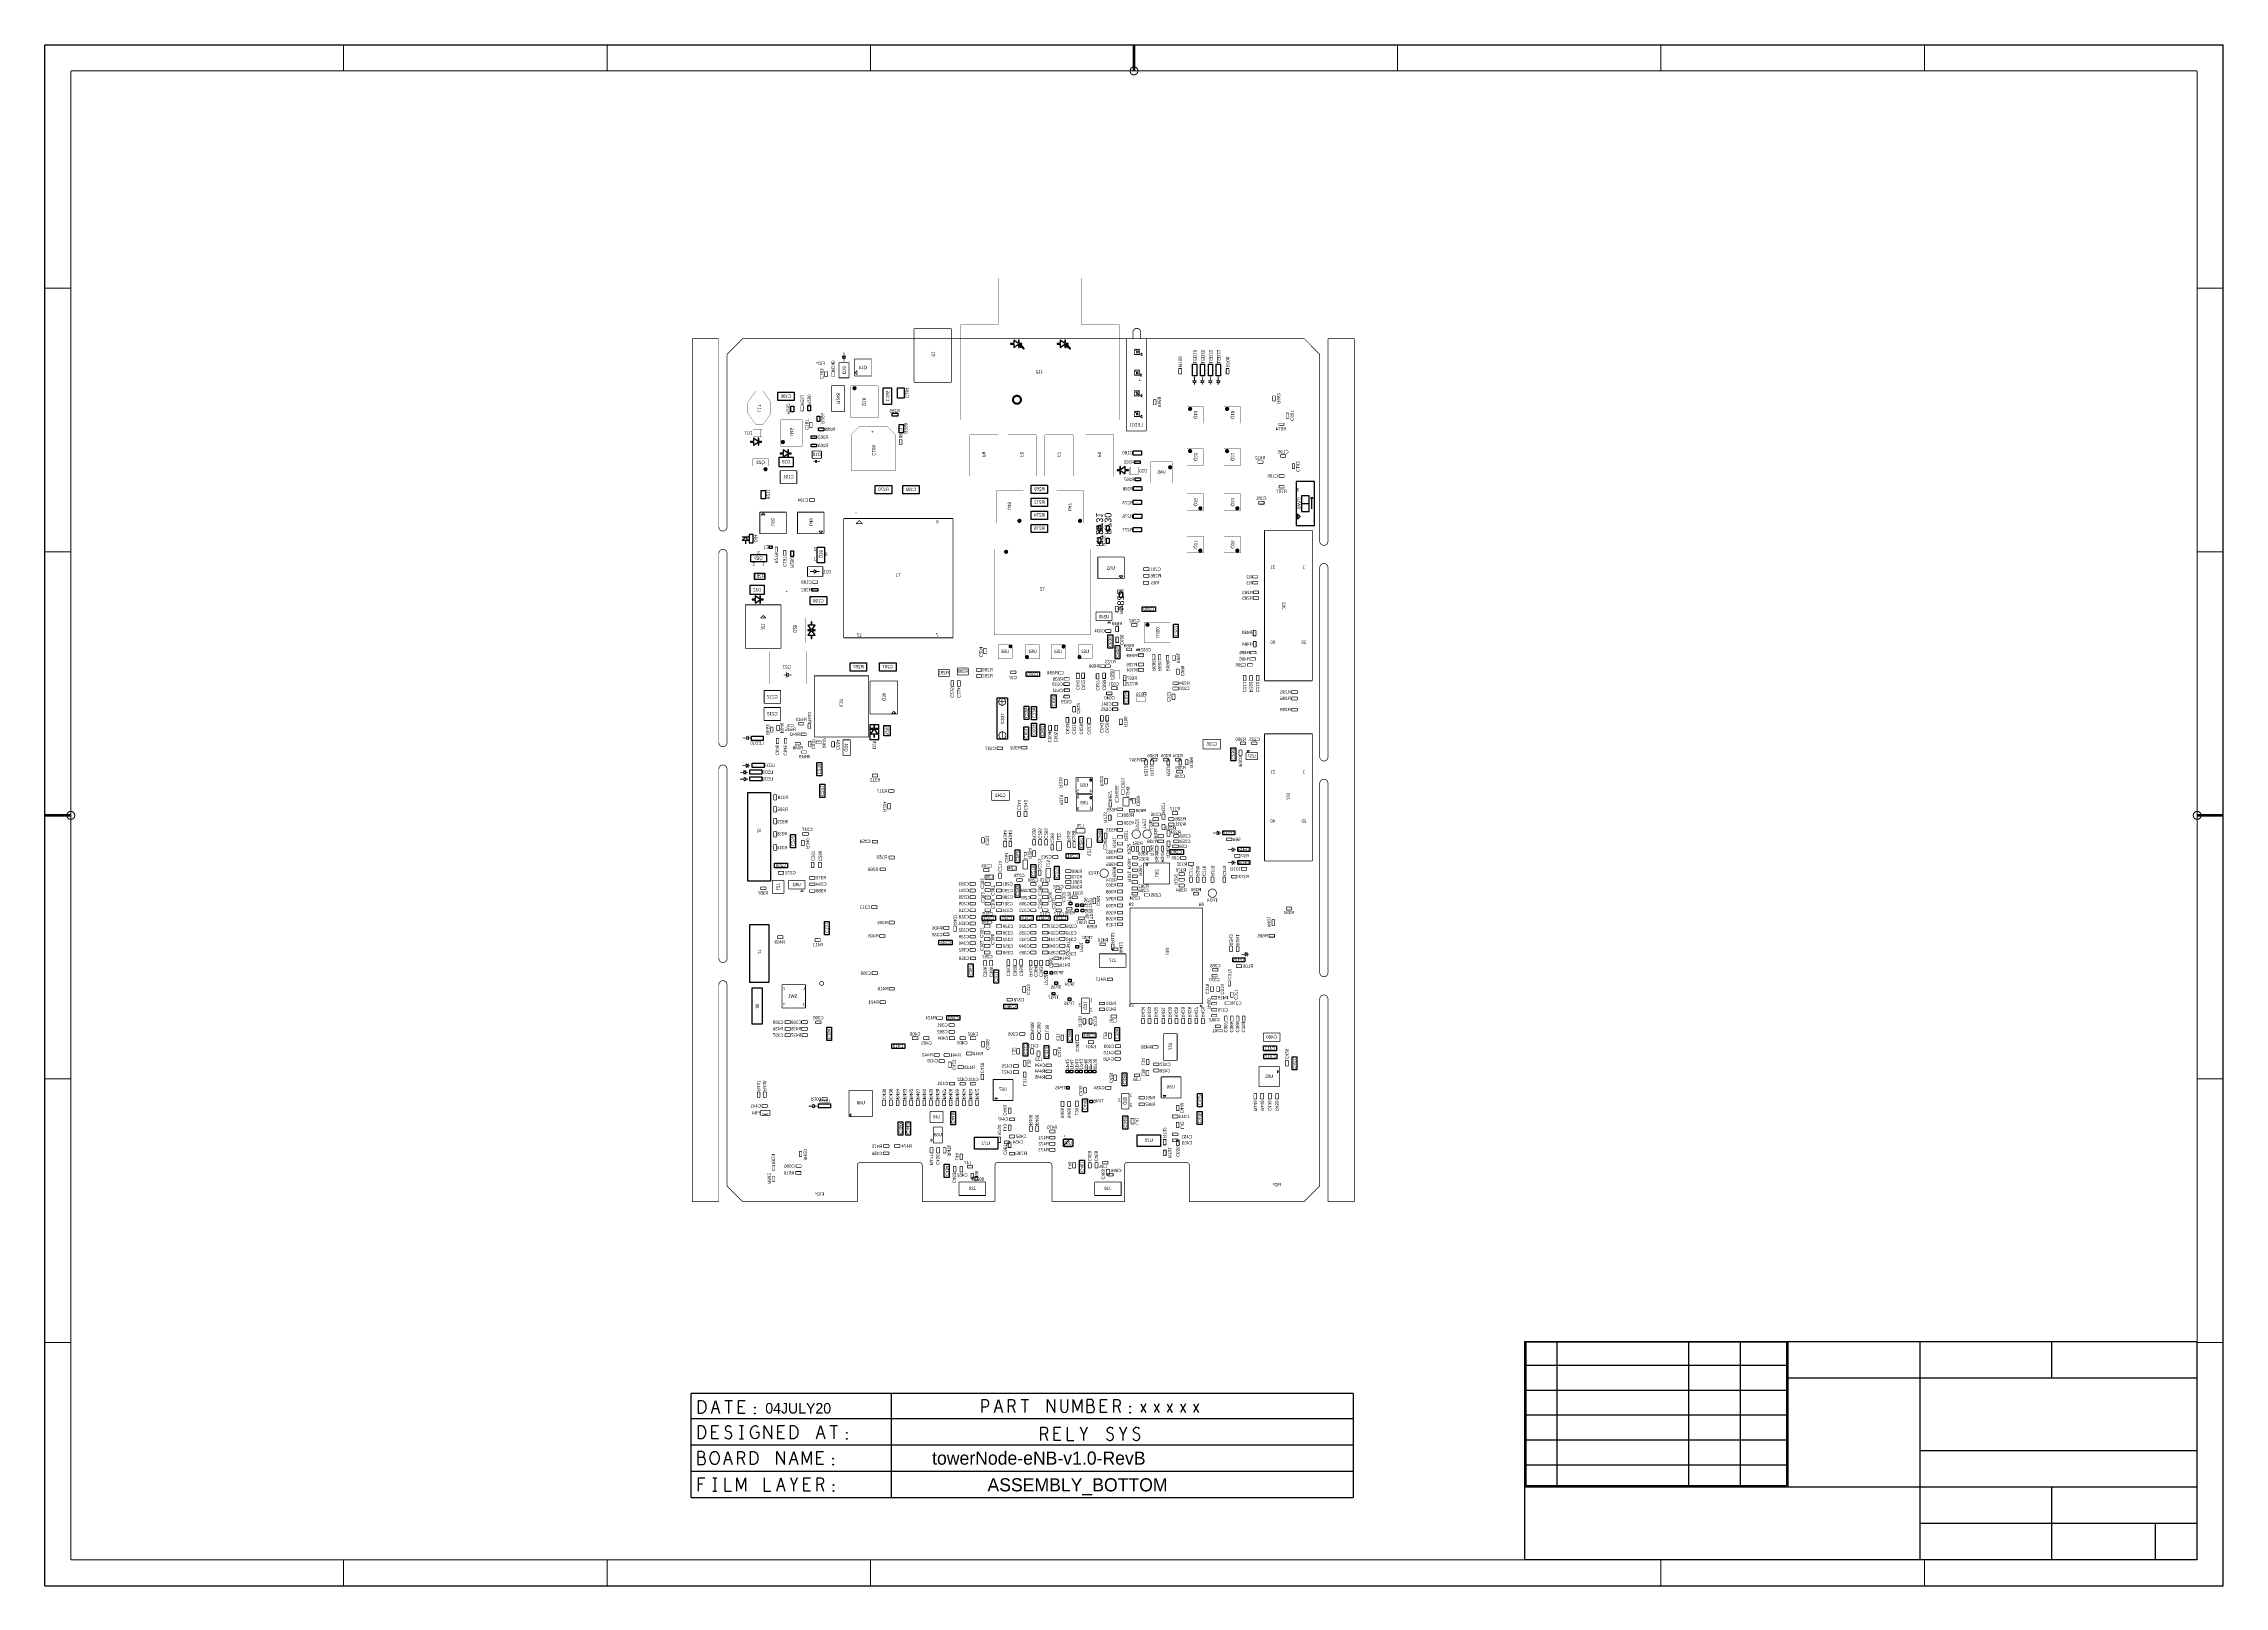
# Model space of a CAD drawing. Extents: x -186 to 234, y -83 to 214.
import ezdxf
from ezdxf.enums import TextEntityAlignment as Align

# ---------------------------------------------------------------- set-up
doc = ezdxf.new("R2010")
doc.units = 0
for name, color, linetype in [('BG_OUTLINE', 253, 'CONTINUOUS'), ('BG_TITLE_BLOCK', 40, 'CONTINUOUS'), ('DF_OUTLINE_DATA', 2, 'CONTINUOUS'), ('PG_ASSEMBLY_BOTTOM', 12, 'CONTINUOUS'), ('RD_ASSEMBLY_BOTTOM', 142, 'CONTINUOUS')]:
    doc.layers.add(name, color=color, linetype=linetype)

msp = doc.modelspace()

# ---------------------------------------------------------------- linework, layer by layer
at = {"layer": 'BG_OUTLINE', "const_width": 0.127}
for points in [[(-56.069205, 157.020311), (-61.149205, 157.020311)], [(-61.149205, 157.020311), (-61.149205, -9.271)], [(-56.069205, 123.277401), (-56.069205, 157.020311)], [(-51.494411, 157.020311), (-54.494405, 154.020291)], [(56.805601, 157.020311), (-51.494411, 157.020311)], [(59.805595, 154.020291), (56.805601, 157.020311)], [(61.380395, 120.527293), (61.380395, 157.020311)], [(61.380395, 157.020311), (66.460395, 157.020311)], [(66.460395, 157.020311), (66.460395, -9.271)], [(-54.494405, 154.020291), (-54.494405, 123.277401)], [(59.805595, 120.527293), (59.805595, 154.020291)], [(-56.069205, 120.737401), (-56.069205, 123.277401)], [(-54.494405, 120.737401), (-54.494405, 123.277401)], [(59.805595, 117.987293), (59.805595, 120.527293)], [(61.380395, 117.987293), (61.380395, 120.527293)], [(-56.069205, 115.657401), (-56.069205, 81.704688)], [(-54.494405, 115.657401), (-54.494405, 113.117401)], [(-54.494405, 113.117401), (-54.494405, 81.704688)], [(59.805595, 112.907293), (59.805595, 110.367293)], [(59.805595, 78.954605), (59.805595, 110.367293)], [(61.380395, 112.907293), (61.380395, 76.414605)], [(-56.069205, 79.164688), (-56.069205, 81.704688)], [(-54.494405, 79.164688), (-54.494405, 81.704688)], [(59.805595, 76.414605), (59.805595, 78.954605)], [(-56.069205, 74.084688), (-56.069205, 40.132)], [(-54.494405, 74.084688), (-54.494405, 71.544688)], [(-54.494405, 71.544688), (-54.494405, 40.132)], [(59.805595, 71.334605), (59.805595, 68.794605)], [(59.805595, 37.381891), (59.805595, 68.794605)], [(61.380395, 71.334605), (61.380395, 68.794605)], [(61.380395, 34.841891), (61.380395, 68.794605)], [(-56.069205, 37.592), (-56.069205, 40.132)], [(-54.494405, 37.592), (-54.494405, 40.132)], [(59.805595, 34.841891), (59.805595, 37.381891)], [(-56.069205, 32.512), (-56.069205, 29.972)], [(-56.069205, -9.271), (-56.069205, 29.972)], [(-54.494405, 32.512), (-54.494405, 29.972)], [(-54.494405, 29.972), (-54.494405, -0.77089)], [(59.805595, 29.761891), (59.805595, 27.221891)], [(61.380395, 29.761891), (61.380395, 27.221891)], [(59.805595, -6.271006), (59.805595, 27.221891)], [(61.380395, -9.271), (61.380395, 27.221891)], [(-54.494405, -0.77089), (-54.494405, -6.271006)], [(-29.344595, -9.271), (-29.344595, -2.279091)], [(-28.836595, -1.771091), (-17.352493, -1.771091)], [(-16.844493, -2.279091), (-16.844493, -9.271)], [(-2.844292, -9.271), (-2.84447, -2.279117)], [(-2.33647, -1.771091), (7.647508, -1.771091)], [(8.155508, -2.279066), (8.155686, -9.271)], [(22.155683, -9.271), (22.155429, -2.279117)], [(22.663429, -1.771091), (34.147506, -1.771091)], [(34.655506, -2.279091), (34.655506, -9.271)], [(-54.494405, -6.271006), (-51.494411, -9.271)], [(56.805398, -9.271), (59.805595, -6.271006)], [(-61.149205, -9.271), (-56.069205, -9.271)], [(-51.494411, -9.271), (-29.344595, -9.271)], [(-16.844493, -9.271), (-2.844292, -9.271)], [(8.155686, -9.271), (22.155683, -9.271)], [(34.655506, -9.271), (56.805398, -9.271)], [(66.460395, -9.271), (61.380395, -9.271)]]:
    msp.add_lwpolyline(points, dxfattribs=at)
for points in [[(-54.494405, 120.737401, -1.000032), (-56.069205, 120.737401)], [(61.380395, 117.987293, -0.999968), (59.805595, 117.987293)], [(-56.069205, 115.657401, -0.999968), (-54.494405, 115.657401)], [(59.805595, 112.907293, -1.000032), (61.380395, 112.907293)], [(-54.494405, 79.164688, -1), (-56.069205, 79.164688)], [(61.380395, 76.414605, -0.999968), (59.805595, 76.414605)], [(-56.069205, 74.084688, -1), (-54.494405, 74.084688)], [(59.805595, 71.334605, -1.000032), (61.380395, 71.334605)], [(-54.494405, 37.592, -1), (-56.069205, 37.592)], [(61.380395, 34.841891, -0.999935), (59.805595, 34.841891)], [(-56.069205, 32.512, -1), (-54.494405, 32.512)], [(59.805595, 29.761891, -1.000065), (61.380395, 29.761891)], [(-29.344595, -2.279091, -0.414214), (-28.836595, -1.771091)], [(-17.352493, -1.771091, -0.414214), (-16.844493, -2.279091)], [(-2.84447, -2.279117, -0.414233), (-2.33647, -1.771091)], [(7.647508, -1.771091, -0.414194), (8.155508, -2.279066)], [(22.155429, -2.279117, -0.414231), (22.663429, -1.771091)], [(34.147506, -1.771091, -0.414214), (34.655506, -2.279091)]]:
    msp.add_lwpolyline(points, format="xyb", dxfattribs=at)
at = {"layer": 'BG_TITLE_BLOCK'}
for points in [[(-186.015909, 213.651313), (233.984089, 213.651313)], [(-186.015909, -83.348601), (-186.015909, 213.651313)], [(233.984089, -83.348601), (233.984089, 213.651313)], [(99.289591, -36.262589), (228.889585, -36.262589)], [(99.289591, -36.262589), (99.289591, -78.262505)], [(99.548188, -36.308309), (149.823195, -36.308309)], [(99.548188, -36.308309), (99.548188, -64.008508)], [(105.498189, -36.308309), (105.498189, -64.008508)], [(130.898189, -36.308309), (130.898189, -64.008508)], [(140.898093, -36.308309), (140.898093, -64.008508)], [(149.823195, -36.308309), (149.823195, -64.008508)], [(150.089591, -36.262589), (150.089591, -64.262508)], [(175.489591, -36.262589), (175.489591, -78.262505)], [(200.889591, -36.262589), (200.889591, -43.262601)], [(228.889585, -36.262589), (228.889585, -78.262505)], [(99.548188, -40.808402), (149.823195, -40.808402)], [(99.548188, -45.608494), (149.823195, -45.608494)], [(150.089591, -43.262601), (228.889585, -43.262601)], [(99.548188, -50.408307), (149.823195, -50.408307)], [(99.548188, -55.208399), (149.823195, -55.208399)], [(175.489591, -57.262497), (228.889585, -57.262497)], [(99.548188, -60.008287), (149.823195, -60.008287)], [(99.289591, -64.262508), (228.889585, -64.262508)], [(99.548188, -64.008508), (149.823195, -64.008508)], [(200.889591, -64.262508), (200.889591, -78.262505)], [(175.489591, -71.262494), (228.889585, -71.262494)], [(220.889601, -71.262494), (220.889601, -78.262505)], [(99.289591, -78.262505), (228.889585, -78.262505)], [(-186.015909, -83.348601), (233.984089, -83.348601)]]:
    msp.add_lwpolyline(points, dxfattribs=at)
for points, const_width in [([(-128.415796, 213.651313), (-128.415796, 208.651297)], 0.199898), ([(-77.615796, 213.651313), (-77.615796, 208.651297)], 0.199898), ([(-26.815796, 213.651313), (-26.815796, 208.651297)], 0.199898), ([(23.984204, 213.651313), (23.984204, 208.651297)], 0.500101), ([(74.784204, 213.651313), (74.784204, 208.651297)], 0.199898), ([(125.584204, 213.651313), (125.584204, 208.651297)], 0.199898), ([(176.384204, 213.651313), (176.384204, 208.651297)], 0.199898), ([(-181.015894, 208.651297), (228.984099, 208.651297)], 0.199898), ([(-181.015894, -78.348611), (-181.015894, 208.651297)], 0.199898), ([(228.984099, -78.348611), (228.984099, 208.651297)], 0.199898), ([(-186.015909, 166.751508), (-181.015894, 166.751508)], 0.199898), ([(233.984089, 166.751508), (228.984099, 166.751508)], 0.199898), ([(-186.015909, 115.951508), (-181.015894, 115.951508)], 0.199898), ([(233.984089, 115.951508), (228.984099, 115.951508)], 0.199898), ([(-186.015909, 65.151508), (-181.015894, 65.151508)], 0.500101), ([(233.984089, 65.151508), (228.984099, 65.151508)], 0.500101), ([(-186.015909, 14.351508), (-181.015894, 14.351508)], 0.199898), ([(233.984089, 14.351508), (228.984099, 14.351508)], 0.199898), ([(-186.015909, -36.448492), (-181.015894, -36.448492)], 0.199898), ([(233.984089, -36.448492), (228.984099, -36.448492)], 0.199898), ([(-181.015894, -78.348611), (228.984099, -78.348611)], 0.199898), ([(-128.415796, -83.348601), (-128.415796, -78.348611)], 0.199898), ([(-77.615796, -83.348601), (-77.615796, -78.348611)], 0.199898), ([(-26.815796, -83.348601), (-26.815796, -78.348611)], 0.199898), ([(125.584204, -83.348601), (125.584204, -78.348611)], 0.199898), ([(176.384204, -83.348601), (176.384204, -78.348611)], 0.199898)]:
    msp.add_lwpolyline(points, dxfattribs=dict(at, const_width=const_width))
at = {"layer": 'BG_TITLE_BLOCK', "const_width": 0.199898}
for points in [[(24.743385, 208.651297, 1.000004), (23.224795, 208.651297)], [(23.224795, 208.651297, 0.999996), (24.743385, 208.651297)], [(-180.256713, 65.151508, 0.999989), (-181.7751, 65.151508)], [(-181.7751, 65.151508, 1.000011), (-180.256713, 65.151508)], [(229.743508, 65.151508, 1.000055), (228.224893, 65.151508)], [(228.224893, 65.151508, 0.999945), (229.743508, 65.151508)]]:
    msp.add_lwpolyline(points, format="xyb", dxfattribs=at)
at = {"layer": 'DF_OUTLINE_DATA', "const_width": 0.254}
for points in [[(-61.407015, -46.247304), (-61.407015, -66.364104)], [(66.253385, -46.247304), (-61.407015, -46.247304)], [(66.253385, -66.364104), (66.253385, -46.247304)], [(-61.407015, -51.124104), (66.253385, -51.124104)], [(-61.407015, -56.204104), (66.253385, -56.204104)], [(-61.407015, -61.284104), (66.253385, -61.284104)], [(-61.407015, -66.364104), (47.279585, -66.364104)], [(47.279585, -66.364104), (66.253385, -66.364104)]]:
    msp.add_lwpolyline(points, dxfattribs=at)
at = {"layer": 'DF_OUTLINE_DATA'}
for points in [[(-59.959215, -50.133504), (-59.959215, -47.593504)], [(-59.959215, -47.593504), (-59.324215, -47.593504)], [(-59.324215, -50.133504), (-59.959215, -50.133504)], [(-59.324215, -47.593504), (-59.070215, -47.720504)], [(-59.070215, -50.006504), (-59.324215, -50.133504)], [(-59.070215, -47.720504), (-58.879715, -47.889897)], [(-58.879715, -49.837289), (-59.070215, -50.006504)], [(-58.879715, -47.889897), (-58.721015, -48.143897)], [(-58.721015, -49.583111), (-58.879715, -49.837289)], [(-58.721015, -48.143897), (-58.594015, -48.440289)], [(-58.594015, -49.286897), (-58.721015, -49.583111)], [(-58.594015, -48.440289), (-58.562215, -48.863504)], [(-58.562215, -48.863504), (-58.594015, -49.286897)], [(-57.514515, -50.133504), (-56.720715, -47.593504)], [(-56.212715, -49.244504), (-57.228715, -49.244504)], [(-56.720715, -47.593504), (-55.927015, -50.133504)], [(-54.911015, -47.593504), (-53.450515, -47.593504)], [(-54.180715, -47.593504), (-54.180715, -50.133504)], [(-52.275715, -50.133504), (-52.275715, -47.593504)], [(-52.275715, -47.593504), (-51.005715, -47.593504)], [(-51.513715, -48.821111), (-52.275715, -48.821111)], [(-51.005715, -50.133504), (-52.275715, -50.133504)], [(-49.164215, -48.948111), (-49.100715, -48.905897)], [(-49.164215, -49.032897), (-49.164215, -48.948111)], [(-49.100715, -49.075289), (-49.164215, -49.032897)], [(-49.164215, -50.091111), (-49.100715, -50.048897)], [(-49.164215, -50.175897), (-49.164215, -50.091111)], [(-49.100715, -50.218111), (-49.164215, -50.175897)], [(-49.100715, -48.905897), (-49.037215, -48.948111)], [(-49.037215, -49.032897), (-49.100715, -49.075289)], [(-49.100715, -50.048897), (-49.037215, -50.091111)], [(-49.037215, -50.175897), (-49.100715, -50.218111)], [(-49.037215, -48.948111), (-49.037215, -49.032897)], [(-49.037215, -50.091111), (-49.037215, -50.175897)], [(-22.824415, -46.354213), (-22.824415, -66.206599)], [(-5.323815, -49.964289), (-5.323815, -47.424289)], [(-5.323815, -47.424289), (-4.561815, -47.424289)], [(-4.561815, -48.906201), (-5.323815, -48.906201)], [(-4.561815, -47.424289), (-4.307815, -47.551289)], [(-4.276115, -48.778897), (-4.561815, -48.906201)], [(-4.307815, -47.551289), (-4.117315, -47.847809)], [(-4.117315, -48.524897), (-4.276115, -48.778897)], [(-4.117315, -47.847809), (-4.053815, -48.186289)], [(-4.053815, -48.186289), (-4.117315, -48.524897)], [(-2.942615, -49.964289), (-2.148815, -47.424289)], [(-1.640815, -49.075289), (-2.656815, -49.075289)], [(-2.148815, -47.424289), (-1.355115, -49.964289)], [(-0.243815, -49.964289), (-0.243815, -47.424289)], [(-0.243815, -47.424289), (0.549885, -47.424289)], [(0.549885, -48.736809), (-0.243815, -48.736809)], [(0.549885, -47.424289), (0.803885, -47.551289)], [(0.772185, -48.609809), (0.549885, -48.736809)], [(0.549885, -48.736809), (1.026185, -49.964289)], [(0.962685, -48.397897), (0.772185, -48.609809)], [(0.803885, -47.551289), (0.962685, -47.720809)], [(0.962685, -47.720809), (1.026185, -48.059289)], [(1.026185, -48.059289), (0.962685, -48.397897)], [(2.200885, -47.424289), (3.661385, -47.424289)], [(2.931185, -47.424289), (2.931185, -49.964289)], [(7.280885, -49.964289), (7.280885, -47.424289)], [(7.280885, -47.424289), (8.741385, -49.964289)], [(8.741385, -49.964289), (8.741385, -47.424289)], [(9.852685, -47.424289), (9.852685, -49.244809)], [(9.852685, -49.244809), (9.979685, -49.625809)], [(9.979685, -49.625809), (10.233685, -49.879809)], [(10.233685, -49.879809), (10.551185, -49.964289)], [(10.551185, -49.964289), (10.868685, -49.879809)], [(10.868685, -49.879809), (11.122685, -49.625809)], [(11.122685, -49.625809), (11.249685, -49.244809)], [(11.249685, -49.244809), (11.249685, -47.424289)], [(12.265685, -49.964289), (12.265685, -47.424289)], [(12.265685, -47.424289), (13.091185, -49.540897)], [(13.091185, -49.540897), (13.916685, -47.424289)], [(13.916685, -47.424289), (13.916685, -49.964289)], [(14.900885, -47.424289), (14.900885, -49.964289)], [(15.758185, -47.424289), (14.900885, -47.424289)], [(15.885185, -48.609809), (14.900885, -48.609809)], [(14.900885, -49.964289), (15.948685, -49.964289)], [(15.980385, -47.551289), (15.758185, -47.424289)], [(15.885185, -48.609809), (16.012185, -48.482809)], [(16.107385, -48.694289), (15.885185, -48.609809)], [(15.948685, -49.964289), (16.170885, -49.794897)], [(16.107385, -47.720809), (15.980385, -47.551289)], [(16.012185, -48.482809), (16.107385, -48.271201)], [(16.170885, -47.974809), (16.107385, -47.720809)], [(16.107385, -48.271201), (16.170885, -47.974809)], [(16.297885, -48.948289), (16.107385, -48.694289)], [(16.170885, -49.794897), (16.297885, -49.540897)], [(16.361385, -49.244809), (16.297885, -48.948289)], [(16.297885, -49.540897), (16.361385, -49.244809)], [(17.536185, -49.964289), (17.536185, -47.424289)], [(17.536185, -47.424289), (18.806185, -47.424289)], [(18.298185, -48.651897), (17.536185, -48.651897)], [(18.806185, -49.964289), (17.536185, -49.964289)], [(20.076185, -49.964289), (20.076185, -47.424289)], [(20.076185, -47.424289), (20.869885, -47.424289)], [(20.869885, -48.736809), (20.076185, -48.736809)], [(20.869885, -47.424289), (21.123885, -47.551289)], [(21.092185, -48.609809), (20.869885, -48.736809)], [(20.869885, -48.736809), (21.346185, -49.964289)], [(21.282685, -48.397897), (21.092185, -48.609809)], [(21.123885, -47.551289), (21.282685, -47.720809)], [(21.282685, -47.720809), (21.346185, -48.059289)], [(21.346185, -48.059289), (21.282685, -48.397897)], [(23.187685, -48.778897), (23.251185, -48.736809)], [(23.187685, -48.863809), (23.187685, -48.778897)], [(23.251185, -48.906201), (23.187685, -48.863809)], [(23.187685, -49.921897), (23.251185, -49.879809)], [(23.187685, -50.006809), (23.187685, -49.921897)], [(23.251185, -50.048897), (23.187685, -50.006809)], [(23.251185, -48.736809), (23.314685, -48.778897)], [(23.314685, -48.863809), (23.251185, -48.906201)], [(23.251185, -49.879809), (23.314685, -49.921897)], [(23.314685, -50.006809), (23.251185, -50.048897)], [(23.314685, -48.778897), (23.314685, -48.863809)], [(23.314685, -49.921897), (23.314685, -50.006809)], [(25.314885, -48.271201), (26.267385, -49.964289)], [(26.267385, -48.271201), (25.314885, -49.964289)], [(27.854885, -48.271201), (28.807385, -49.964289)], [(28.807385, -48.271201), (27.854885, -49.964289)], [(30.394885, -48.271201), (31.347385, -49.964289)], [(31.347385, -48.271201), (30.394885, -49.964289)], [(32.934885, -48.271201), (33.887385, -49.964289)], [(33.887385, -48.271201), (32.934885, -49.964289)], [(36.427385, -48.271201), (35.474885, -49.964289)], [(35.474885, -48.271201), (36.427385, -49.964289)], [(-60.010015, -55.010304), (-60.010015, -52.470304)], [(-60.010015, -52.470304), (-59.375015, -52.470304)], [(-59.375015, -52.470304), (-59.121015, -52.597304)], [(-59.121015, -52.597304), (-58.930515, -52.766697)], [(-58.930515, -52.766697), (-58.771815, -53.020697)], [(-58.771815, -54.459911), (-58.930515, -54.714089)], [(-58.771815, -53.020697), (-58.644815, -53.317089)], [(-58.644815, -54.163697), (-58.771815, -54.459911)], [(-58.644815, -53.317089), (-58.613015, -53.740304)], [(-58.613015, -53.740304), (-58.644815, -54.163697)], [(-57.406515, -55.010304), (-57.406515, -52.470304)], [(-57.406515, -52.470304), (-56.136515, -52.470304)], [(-56.644515, -53.697911), (-57.406515, -53.697911)], [(-54.771315, -53.105304), (-54.707815, -52.808911)], [(-54.676015, -53.401697), (-54.771315, -53.105304)], [(-54.707815, -52.808911), (-54.549015, -52.597304)], [(-54.453815, -53.570911), (-54.676015, -53.401697)], [(-54.549015, -52.597304), (-54.326815, -52.470304)], [(-54.072815, -53.655697), (-54.453815, -53.570911)], [(-54.326815, -52.470304), (-54.104515, -52.470304)], [(-54.104515, -52.470304), (-53.882315, -52.554911)], [(-53.787015, -53.824911), (-54.072815, -53.655697)], [(-53.882315, -52.554911), (-53.691815, -52.766697)], [(-53.628315, -54.079089), (-53.787015, -53.824911)], [(-53.660015, -54.671697), (-53.564815, -54.375304)], [(-53.564815, -54.375304), (-53.628315, -54.079089)], [(-52.072515, -52.470304), (-51.310515, -52.470304)], [(-51.691515, -52.470304), (-51.691515, -55.010304)], [(-49.977015, -53.570911), (-49.913515, -53.317089)], [(-49.977015, -53.867304), (-49.977015, -53.570911)], [(-49.913515, -54.205911), (-49.977015, -53.867304)], [(-49.913515, -53.317089), (-49.786515, -53.020697)], [(-49.786515, -54.502304), (-49.913515, -54.205911)], [(-49.786515, -53.020697), (-49.596015, -52.766697)], [(-49.596015, -54.756304), (-49.786515, -54.502304)], [(-49.596015, -52.766697), (-49.405515, -52.597304)], [(-49.405515, -52.597304), (-49.151515, -52.470304)], [(-49.151515, -52.470304), (-48.929315, -52.470304)], [(-48.961015, -53.740304), (-48.326015, -53.740304)], [(-48.929315, -52.470304), (-48.675315, -52.554911)], [(-48.675315, -52.554911), (-48.484815, -52.724304)], [(-48.326015, -54.502304), (-48.516515, -54.756304)], [(-48.326015, -53.740304), (-48.326015, -54.502304)], [(-47.341815, -55.010304), (-47.341815, -52.470304)], [(-47.341815, -52.470304), (-45.881315, -55.010304)], [(-45.881315, -55.010304), (-45.881315, -52.470304)], [(-44.706515, -55.010304), (-44.706515, -52.470304)], [(-44.706515, -52.470304), (-43.436515, -52.470304)], [(-43.944515, -53.697911), (-44.706515, -53.697911)], [(-42.230015, -55.010304), (-42.230015, -52.470304)], [(-42.230015, -52.470304), (-41.595015, -52.470304)], [(-41.595015, -52.470304), (-41.341015, -52.597304)], [(-41.341015, -52.597304), (-41.150515, -52.766697)], [(-41.150515, -52.766697), (-40.991815, -53.020697)], [(-40.991815, -54.459911), (-41.150515, -54.714089)], [(-40.991815, -53.020697), (-40.864815, -53.317089)], [(-40.864815, -54.163697), (-40.991815, -54.459911)], [(-40.864815, -53.317089), (-40.833015, -53.740304)], [(-40.833015, -53.740304), (-40.864815, -54.163697)], [(-37.245315, -55.010304), (-36.451515, -52.470304)], [(-35.943515, -54.121304), (-36.959515, -54.121304)], [(-36.451515, -52.470304), (-35.657815, -55.010304)], [(-34.641815, -52.470304), (-33.181315, -52.470304)], [(-33.911515, -52.470304), (-33.911515, -55.010304)], [(-31.435015, -53.824911), (-31.371515, -53.782697)], [(-31.435015, -53.909697), (-31.435015, -53.824911)], [(-31.371515, -53.952089), (-31.435015, -53.909697)], [(-31.371515, -53.782697), (-31.308015, -53.824911)], [(-31.308015, -53.909697), (-31.371515, -53.952089)], [(-31.308015, -53.824911), (-31.308015, -53.909697)], [(6.042685, -55.315104), (6.042685, -52.775104)], [(6.042685, -52.775104), (6.836385, -52.775104)], [(6.836385, -54.087497), (6.042685, -54.087497)], [(6.836385, -52.775104), (7.090385, -52.902104)], [(7.058685, -53.960497), (6.836385, -54.087497)], [(6.836385, -54.087497), (7.312685, -55.315104)], [(7.249185, -53.748711), (7.058685, -53.960497)], [(7.090385, -52.902104), (7.249185, -53.071497)], [(7.249185, -53.071497), (7.312685, -53.410104)], [(7.312685, -53.410104), (7.249185, -53.748711)], [(8.582685, -55.315104), (8.582685, -52.775104)], [(8.582685, -52.775104), (9.852685, -52.775104)], [(9.344685, -54.002711), (8.582685, -54.002711)], [(11.122685, -52.775104), (11.122685, -55.315104)], [(14.297685, -54.172104), (13.662685, -52.775104)], [(14.932685, -52.775104), (14.297685, -54.172104)], [(14.297685, -55.315104), (14.297685, -54.172104)], [(18.837885, -53.410104), (18.901385, -53.113711)], [(18.933185, -53.706497), (18.837885, -53.410104)], [(18.901385, -53.113711), (19.060185, -52.902104)], [(19.155385, -53.875711), (18.933185, -53.706497)], [(19.060185, -52.902104), (19.282385, -52.775104)], [(19.536385, -53.960497), (19.155385, -53.875711)], [(19.282385, -52.775104), (19.504685, -52.775104)], [(19.504685, -52.775104), (19.726885, -52.859711)], [(19.822185, -54.129711), (19.536385, -53.960497)], [(19.726885, -52.859711), (19.917385, -53.071497)], [(19.980885, -54.383889), (19.822185, -54.129711)], [(20.044385, -54.680104), (19.980885, -54.383889)], [(21.917685, -54.172104), (21.282685, -52.775104)], [(22.552685, -52.775104), (21.917685, -54.172104)], [(21.917685, -55.315104), (21.917685, -54.172104)], [(23.917885, -53.410104), (23.981385, -53.113711)], [(24.013185, -53.706497), (23.917885, -53.410104)], [(23.981385, -53.113711), (24.140185, -52.902104)], [(24.235385, -53.875711), (24.013185, -53.706497)], [(24.140185, -52.902104), (24.362385, -52.775104)], [(24.616385, -53.960497), (24.235385, -53.875711)], [(24.362385, -52.775104), (24.584685, -52.775104)], [(24.584685, -52.775104), (24.806885, -52.859711)], [(24.902185, -54.129711), (24.616385, -53.960497)], [(24.806885, -52.859711), (24.997385, -53.071497)], [(25.060885, -54.383889), (24.902185, -54.129711)], [(25.124385, -54.680104), (25.060885, -54.383889)], [(-59.273415, -57.431889), (-60.130715, -57.431889)], [(-60.130715, -57.431889), (-60.130715, -59.971889)], [(-59.146415, -58.617409), (-60.130715, -58.617409)], [(-59.375015, -55.010304), (-60.010015, -55.010304)], [(-59.121015, -54.883304), (-59.375015, -55.010304)], [(-59.051215, -57.558889), (-59.273415, -57.431889)], [(-59.146415, -58.617409), (-59.019415, -58.490409)], [(-58.924215, -58.701889), (-59.146415, -58.617409)], [(-58.930515, -54.714089), (-59.121015, -54.883304)], [(-58.924215, -57.728409), (-59.051215, -57.558889)], [(-59.019415, -58.490409), (-58.924215, -58.278801)], [(-58.860715, -57.982409), (-58.924215, -57.728409)], [(-58.924215, -58.278801), (-58.860715, -57.982409)], [(-58.733715, -58.955889), (-58.924215, -58.701889)], [(-57.717715, -58.532497), (-57.654215, -58.193889)], [(-57.717715, -58.871409), (-57.717715, -58.532497)], [(-57.654215, -58.193889), (-57.527215, -57.897497)], [(-57.527215, -57.897497), (-57.336715, -57.643497)], [(-56.136515, -55.010304), (-57.406515, -55.010304)], [(-57.336715, -57.643497), (-57.114415, -57.474409)], [(-57.114415, -57.474409), (-56.860415, -57.431889)], [(-56.860415, -57.431889), (-56.606415, -57.474409)], [(-56.606415, -57.474409), (-56.384215, -57.643497)], [(-56.384215, -57.643497), (-56.193715, -57.897497)], [(-56.193715, -57.897497), (-56.066715, -58.193889)], [(-56.066715, -58.193889), (-56.003215, -58.532497)], [(-56.003215, -58.532497), (-56.003215, -58.871409)], [(-55.114215, -59.971889), (-54.320415, -57.431889)], [(-54.898315, -54.671697), (-54.644315, -54.883304)], [(-54.644315, -54.883304), (-54.358515, -55.010304)], [(-54.358515, -55.010304), (-54.104515, -55.010304)], [(-54.320415, -57.431889), (-53.526715, -59.971889)], [(-54.104515, -55.010304), (-53.850515, -54.883304)], [(-53.850515, -54.883304), (-53.660015, -54.671697)], [(-52.415415, -59.971889), (-52.415415, -57.431889)], [(-52.415415, -57.431889), (-51.621715, -57.431889)], [(-51.621715, -58.744409), (-52.415415, -58.744409)], [(-52.072515, -55.010304), (-51.310515, -55.010304)], [(-51.621715, -57.431889), (-51.367715, -57.558889)], [(-51.399415, -58.617409), (-51.621715, -58.744409)], [(-51.621715, -58.744409), (-51.145415, -59.971889)], [(-51.208915, -58.405497), (-51.399415, -58.617409)], [(-51.367715, -57.558889), (-51.208915, -57.728409)], [(-51.208915, -57.728409), (-51.145415, -58.066889)], [(-51.145415, -58.066889), (-51.208915, -58.405497)], [(-49.938915, -59.971889), (-49.938915, -57.431889)], [(-49.938915, -57.431889), (-49.303915, -57.431889)], [(-49.373815, -54.925697), (-49.596015, -54.756304)], [(-49.056315, -55.010304), (-49.373815, -54.925697)], [(-49.303915, -57.431889), (-49.049915, -57.558889)], [(-48.738815, -54.925697), (-49.056315, -55.010304)], [(-49.049915, -57.558889), (-48.859415, -57.728409)], [(-48.859415, -57.728409), (-48.700715, -57.982409)], [(-48.516515, -54.756304), (-48.738815, -54.925697)], [(-48.700715, -57.982409), (-48.573715, -58.278801)], [(-48.573715, -58.278801), (-48.541915, -58.701889)], [(-48.541915, -58.701889), (-48.573715, -59.125409)], [(-44.890715, -59.971889), (-44.890715, -57.431889)], [(-44.890715, -57.431889), (-43.430215, -59.971889)], [(-43.436515, -55.010304), (-44.706515, -55.010304)], [(-43.430215, -59.971889), (-43.430215, -57.431889)], [(-42.414215, -59.971889), (-41.620415, -57.431889)], [(-41.595015, -55.010304), (-42.230015, -55.010304)], [(-41.620415, -57.431889), (-40.826715, -59.971889)], [(-41.341015, -54.883304), (-41.595015, -55.010304)], [(-41.150515, -54.714089), (-41.341015, -54.883304)], [(-39.905915, -59.971889), (-39.905915, -57.431889)], [(-39.905915, -57.431889), (-39.080415, -59.548497)], [(-39.080415, -59.548497), (-38.254915, -57.431889)], [(-38.254915, -57.431889), (-38.254915, -59.971889)], [(-37.175415, -59.971889), (-37.175415, -57.431889)], [(-37.175415, -57.431889), (-35.905415, -57.431889)], [(-36.413415, -58.659497), (-37.175415, -58.659497)], [(-34.063915, -58.786497), (-34.000415, -58.744409)], [(-34.063915, -58.871409), (-34.063915, -58.786497)], [(-34.000415, -58.744409), (-33.936915, -58.786497)], [(-33.936915, -58.786497), (-33.936915, -58.871409)], [(-31.435015, -54.967911), (-31.371515, -54.925697)], [(-31.435015, -55.052697), (-31.435015, -54.967911)], [(-31.371515, -55.094911), (-31.435015, -55.052697)], [(-31.371515, -54.925697), (-31.308015, -54.967911)], [(-31.308015, -55.052697), (-31.371515, -55.094911)], [(-31.308015, -54.967911), (-31.308015, -55.052697)], [(9.852685, -55.315104), (8.582685, -55.315104)], [(11.122685, -55.315104), (12.392685, -55.315104)], [(18.710885, -54.976497), (18.964885, -55.188104)], [(18.964885, -55.188104), (19.250685, -55.315104)], [(19.250685, -55.315104), (19.504685, -55.315104)], [(19.504685, -55.315104), (19.758685, -55.188104)], [(19.758685, -55.188104), (19.949185, -54.976497)], [(19.949185, -54.976497), (20.044385, -54.680104)], [(23.790885, -54.976497), (24.044885, -55.188104)], [(24.044885, -55.188104), (24.330685, -55.315104)], [(24.330685, -55.315104), (24.584685, -55.315104)], [(24.584685, -55.315104), (24.838685, -55.188104)], [(24.838685, -55.188104), (25.029185, -54.976497)], [(25.029185, -54.976497), (25.124385, -54.680104)], [(-60.130715, -59.971889), (-59.082915, -59.971889)], [(-59.965615, -65.068704), (-59.965615, -62.528704)], [(-59.965615, -62.528704), (-58.759115, -62.528704)], [(-59.082915, -59.971889), (-58.860715, -59.802497)], [(-58.860715, -59.802497), (-58.733715, -59.548497)], [(-58.670215, -59.252409), (-58.733715, -58.955889)], [(-58.733715, -59.548497), (-58.670215, -59.252409)], [(-57.654215, -59.209889), (-57.717715, -58.871409)], [(-57.527215, -59.506409), (-57.654215, -59.209889)], [(-57.336715, -59.760409), (-57.527215, -59.506409)], [(-57.114415, -59.929497), (-57.336715, -59.760409)], [(-57.203315, -62.528704), (-56.441315, -62.528704)], [(-56.860415, -59.971889), (-57.114415, -59.929497)], [(-56.606415, -59.929497), (-56.860415, -59.971889)], [(-56.822315, -62.528704), (-56.822315, -65.068704)], [(-56.384215, -59.760409), (-56.606415, -59.929497)], [(-56.193715, -59.506409), (-56.384215, -59.760409)], [(-56.066715, -59.209889), (-56.193715, -59.506409)], [(-56.003215, -58.871409), (-56.066715, -59.209889)], [(-54.917315, -62.528704), (-54.917315, -65.068704)], [(-53.812415, -59.082889), (-54.828415, -59.082889)], [(-52.567815, -65.068704), (-52.567815, -62.528704)], [(-52.567815, -62.528704), (-51.742315, -64.645311)], [(-51.742315, -64.645311), (-50.916815, -62.528704)], [(-50.916815, -62.528704), (-50.916815, -65.068704)], [(-49.303915, -59.971889), (-49.938915, -59.971889)], [(-49.049915, -59.844889), (-49.303915, -59.971889)], [(-48.859415, -59.675801), (-49.049915, -59.844889)], [(-48.700715, -59.421497), (-48.859415, -59.675801)], [(-48.573715, -59.125409), (-48.700715, -59.421497)], [(-47.297315, -62.528704), (-47.297315, -65.068704)], [(-44.916115, -65.068704), (-44.122315, -62.528704)], [(-44.122315, -62.528704), (-43.328615, -65.068704)], [(-41.582315, -63.925704), (-42.217315, -62.528704)], [(-41.112415, -59.082889), (-42.128415, -59.082889)], [(-40.947315, -62.528704), (-41.582315, -63.925704)], [(-39.677315, -65.068704), (-39.677315, -62.528704)], [(-39.677315, -62.528704), (-38.407315, -62.528704)], [(-35.905415, -59.971889), (-37.175415, -59.971889)], [(-37.137315, -65.068704), (-37.137315, -62.528704)], [(-37.137315, -62.528704), (-36.343615, -62.528704)], [(-36.343615, -62.528704), (-36.089615, -62.655704)], [(-36.089615, -62.655704), (-35.930815, -62.825097)], [(-35.930815, -62.825097), (-35.867315, -63.163704)], [(-34.000415, -58.913801), (-34.063915, -58.871409)], [(-34.063915, -59.929497), (-34.000415, -59.887409)], [(-34.063915, -60.014409), (-34.063915, -59.929497)], [(-34.000415, -60.056497), (-34.063915, -60.014409)], [(-33.936915, -58.871409), (-34.000415, -58.913801)], [(-34.000415, -59.887409), (-33.936915, -59.929497)], [(-33.936915, -60.014409), (-34.000415, -60.056497)], [(-33.936915, -59.929497), (-33.936915, -60.014409)], [(-59.203615, -63.756311), (-59.965615, -63.756311)], [(-57.203315, -65.068704), (-56.441315, -65.068704)], [(-54.917315, -65.068704), (-53.647315, -65.068704)], [(-47.297315, -65.068704), (-46.027315, -65.068704)], [(-43.614315, -64.179704), (-44.630315, -64.179704)], [(-41.582315, -65.068704), (-41.582315, -63.925704)], [(-38.915315, -63.756311), (-39.677315, -63.756311)], [(-38.407315, -65.068704), (-39.677315, -65.068704)], [(-36.343615, -63.841097), (-37.137315, -63.841097)], [(-36.121315, -63.714097), (-36.343615, -63.841097)], [(-36.343615, -63.841097), (-35.867315, -65.068704)], [(-35.930815, -63.502311), (-36.121315, -63.714097)], [(-35.867315, -63.163704), (-35.930815, -63.502311)], [(-34.025815, -63.883311), (-33.962315, -63.841097)], [(-34.025815, -63.968097), (-34.025815, -63.883311)], [(-33.962315, -64.010489), (-34.025815, -63.968097)], [(-34.025815, -65.026311), (-33.962315, -64.984097)], [(-34.025815, -65.111097), (-34.025815, -65.026311)], [(-33.962315, -65.153311), (-34.025815, -65.111097)], [(-33.962315, -63.841097), (-33.898815, -63.883311)], [(-33.898815, -63.968097), (-33.962315, -64.010489)], [(-33.962315, -64.984097), (-33.898815, -65.026311)], [(-33.898815, -65.111097), (-33.962315, -65.153311)], [(-33.898815, -63.883311), (-33.898815, -63.968097)], [(-33.898815, -65.026311), (-33.898815, -65.111097)]]:
    msp.add_lwpolyline(points, dxfattribs=at)
at = {"layer": 'PG_ASSEMBLY_BOTTOM'}
for points, const_width in [([(13.854201, 168.669208), (-2.145792, 168.669208)], 0.050013), ([(-2.145792, 168.669208), (-2.145792, 159.769302)], 0.050013), ([(13.854201, 159.769302), (13.854201, 168.669208)], 0.050013), ([(-2.145792, 159.769302), (-9.420809, 159.769302)], 0.050013), ([(-9.420809, 159.769302), (-9.420809, 141.419097)], 0.050013), ([(21.129295, 159.769302), (13.854201, 159.769302)], 0.050013), ([(21.129295, 141.419097), (21.129295, 159.769302)], 0.050013), ([(-11.247095, 158.9659), (-18.447004, 158.9659)], 0.127), ([(-18.447004, 158.9659), (-18.447004, 148.615908)], 0.127), ([(-11.247095, 148.615908), (-11.247095, 158.9659)], 0.127), ([(22.500387, 139.228297), (22.500387, 157.018203)], 0.1524), ([(22.500387, 157.018203), (26.350493, 157.018203)], 0.1524), ([(23.771377, 158.261787), (23.771377, 157.018203)], 0.1524), ([(25.271273, 157.018203), (25.271273, 158.261787)], 0.1524), ([(26.350493, 157.018203), (26.350493, 139.228297)], 0.1524), ([(-32.914311, 149.477197), (-32.914311, 152.427203)], 0.1524), ([(-32.914311, 152.427203), (-30.964099, 152.427203)], 0.1524), ([(-32.320205, 153.67), (-31.939205, 153.289)], 0.1524), ([(-31.939205, 153.67), (-32.320205, 153.67)], 0.1524), ([(-31.939205, 153.289), (-32.320205, 153.289)], 0.1524), ([(-31.939205, 154.432), (-31.939205, 153.67)], 0.1524), ([(-31.939205, 153.289), (-31.558205, 153.67)], 0.1524), ([(-31.558205, 153.67), (-31.939205, 153.67)], 0.1524), ([(-31.939205, 152.654), (-31.939205, 153.289)], 0.1524), ([(-31.939205, 153.289), (-31.558205, 153.289)], 0.1524), ([(-30.964099, 152.427203), (-30.964099, 149.477197)], 0.1524), ([(-26.631595, 153.135609), (-29.931614, 153.135609)], 0.127), ([(-29.931614, 153.135609), (-29.931614, 149.835591)], 0.127), ([(-26.631595, 149.835591), (-26.631595, 153.135609)], 0.127), ([(24.065306, 153.993113), (24.065306, 154.993111)], 0.1524), ([(24.065306, 154.993111), (25.065507, 154.993111)], 0.1524), ([(25.065507, 153.993113), (24.065306, 153.993113)], 0.1524), ([(24.296395, 154.954224), (24.396497, 155.0543)], 0.1524), ([(24.496319, 154.954224), (24.296395, 154.954224)], 0.1524), ([(24.496319, 154.604212), (24.296395, 154.80411)], 0.1524), ([(24.396497, 154.754301), (24.396497, 155.0543)], 0.1524), ([(24.396497, 155.0543), (24.496319, 154.954224)], 0.1524), ([(24.896394, 154.604212), (24.496319, 154.604212)], 0.1524), ([(24.496319, 154.604212), (24.496319, 154.204213)], 0.1524), ([(24.496319, 154.204213), (24.696496, 154.404314)], 0.1524), ([(24.696496, 154.954224), (24.796318, 155.0543)], 0.1524), ([(24.896394, 154.954224), (24.696496, 154.954224)], 0.1524), ([(24.696496, 154.404314), (24.896394, 154.604212)], 0.1524), ([(24.896394, 154.204213), (24.696496, 154.404314)], 0.1524), ([(24.796318, 154.754301), (24.796318, 155.0543)], 0.1524), ([(24.796318, 155.0543), (24.896394, 154.954224)], 0.1524), ([(25.065507, 154.993111), (25.065507, 153.993113)], 0.1524), ([(25.215418, 154.004315), (25.515418, 154.304213)], 0.1524), ([(25.515418, 153.704315), (25.215418, 154.004315)], 0.1524), ([(25.515418, 154.304213), (25.515418, 153.704315)], 0.1524), ([(-35.643515, 149.715703), (-35.643515, 150.715497)], 0.1016), ([(-35.643515, 150.715497), (-35.143694, 150.715497)], 0.1016), ([(-35.143694, 149.715703), (-35.643515, 149.715703)], 0.1016), ([(-35.143694, 150.715497), (-35.143694, 149.715703)], 0.1016), ([(-34.281313, 142.965703), (-34.281313, 147.965897)], 0.127), ([(-34.281313, 147.965897), (-31.781496, 147.965897)], 0.127), ([(-34.271915, 149.741103), (-34.271915, 150.740897)], 0.102108), ([(-34.271915, 150.740897), (-33.772094, 150.740897)], 0.102108), ([(-33.772094, 149.741103), (-34.271915, 149.741103)], 0.102108), ([(-33.772094, 150.740897), (-33.772094, 149.741103)], 0.102108), ([(-30.964099, 149.477197), (-32.914311, 149.477197)], 0.1524), ([(-31.781496, 147.965897), (-31.781496, 142.965703)], 0.127), ([(-30.677307, 147.931607), (-25.327102, 147.931607)], 0.050013), ([(-30.677307, 141.831593), (-30.677307, 147.931607)], 0.050013), ([(-29.931614, 149.835591), (-26.631595, 149.835591)], 0.127), ([(-29.812717, 150.495), (-29.431717, 150.876)], 0.1524), ([(-29.431717, 150.114), (-29.812717, 150.495)], 0.1524), ([(-29.431717, 150.876), (-29.431717, 150.749)], 0.1524), ([(-29.431717, 150.749), (-29.431717, 150.114)], 0.1524), ([(-25.327102, 147.931607), (-25.327102, 141.831593)], 0.050013), ([(-18.447004, 148.615908), (-11.247095, 148.615908)], 0.127), ([(24.065306, 150.003205), (24.065306, 151.003203)], 0.1524), ([(24.065306, 151.003203), (25.065507, 151.003203)], 0.1524), ([(25.065507, 150.003205), (24.065306, 150.003205)], 0.1524), ([(24.260302, 150.940211), (24.360403, 151.040313)], 0.1524), ([(24.460505, 150.940211), (24.260302, 150.940211)], 0.1524), ([(24.460505, 150.590225), (24.260302, 150.790123)], 0.1524), ([(24.360403, 150.74011), (24.360403, 151.040313)], 0.1524), ([(24.360403, 151.040313), (24.460505, 150.940211)], 0.1524), ([(24.860301, 150.590225), (24.460505, 150.590225)], 0.1524), ([(24.460505, 150.590225), (24.460505, 150.1902)], 0.1524), ([(24.460505, 150.1902), (24.660403, 150.390123)], 0.1524), ([(24.660403, 150.940211), (24.760504, 151.040313)], 0.1524), ([(24.860301, 150.940211), (24.660403, 150.940211)], 0.1524), ([(24.660403, 150.390123), (24.860301, 150.590225)], 0.1524), ([(24.860301, 150.1902), (24.660403, 150.390123)], 0.1524), ([(24.760504, 150.74011), (24.760504, 151.040313)], 0.1524), ([(24.760504, 151.040313), (24.860301, 150.940211)], 0.1524), ([(25.065507, 151.003203), (25.065507, 150.003205)], 0.1524), ([(25.088418, 150.014203), (25.388418, 150.314101)], 0.1524), ([(25.388418, 149.714204), (25.088418, 150.014203)], 0.1524), ([(25.388418, 150.314101), (25.388418, 149.714204)], 0.1524), ([(32.606488, 150.224007), (32.606488, 151.273993)], 0.1524), ([(32.606488, 151.273993), (33.156703, 151.273993)], 0.1524), ([(33.156703, 150.224007), (32.606488, 150.224007)], 0.1524), ([(33.156703, 151.273993), (33.156703, 150.224007)], 0.1524), ([(35.650195, 148.5646), (35.269195, 148.9456)], 0.1524), ([(35.269195, 148.9456), (36.031195, 148.9456)], 0.1524), ([(35.650195, 148.5646), (35.269195, 148.5646)], 0.1524), ([(35.650195, 148.9456), (35.650195, 149.7076)], 0.1524), ([(36.031195, 148.9456), (35.650195, 148.5646)], 0.1524), ([(35.650195, 148.1836), (35.650195, 148.5646)], 0.1524), ([(35.650195, 148.5646), (36.031195, 148.5646)], 0.1524), ([(37.174195, 148.5646), (36.793195, 148.9456)], 0.1524), ([(36.793195, 148.9456), (37.555195, 148.9456)], 0.1524), ([(37.174195, 148.5646), (36.793195, 148.5646)], 0.1524), ([(37.174195, 148.9456), (37.174195, 149.7076)], 0.1524), ([(37.555195, 148.9456), (37.174195, 148.5646)], 0.1524), ([(37.174195, 148.1836), (37.174195, 148.5646)], 0.1524), ([(37.174195, 148.5646), (37.555195, 148.5646)], 0.1524), ([(38.698195, 148.5646), (38.317195, 148.9456)], 0.1524), ([(38.317195, 148.9456), (39.079195, 148.9456)], 0.1524), ([(38.698195, 148.5646), (38.317195, 148.5646)], 0.1524), ([(38.698195, 148.9456), (38.698195, 149.7076)], 0.1524), ([(39.079195, 148.9456), (38.698195, 148.5646)], 0.1524), ([(38.698195, 148.1836), (38.698195, 148.5646)], 0.1524), ([(38.698195, 148.5646), (39.079195, 148.5646)], 0.1524), ([(40.222195, 148.5646), (39.841195, 148.9456)], 0.1524), ([(39.841195, 148.9456), (40.603195, 148.9456)], 0.1524), ([(40.222195, 148.5646), (39.841195, 148.5646)], 0.1524), ([(40.222195, 148.9456), (40.222195, 149.7076)], 0.1524), ([(40.603195, 148.9456), (40.222195, 148.5646)], 0.1524), ([(40.222195, 148.1836), (40.222195, 148.5646)], 0.1524), ([(40.222195, 148.5646), (40.603195, 148.5646)], 0.1524), ([(41.750488, 150.224007), (41.750488, 151.273993)], 0.1524), ([(41.750488, 151.273993), (42.300703, 151.273993)], 0.1524), ([(42.300703, 150.224007), (41.750488, 150.224007)], 0.1524), ([(42.300703, 151.273993), (42.300703, 150.224007)], 0.1524), ([(-50.470994, 144.793208), (-48.881005, 147.013193)], 0.050013), ([(-50.470994, 142.633192), (-50.470994, 144.793208)], 0.050013), ([(-48.881005, 147.013193), (-47.611005, 147.013193)], 0.050013), ([(-47.611005, 147.013193), (-46.021015, 144.793208)], 0.050013), ([(-46.021015, 144.793208), (-46.021015, 142.633192)], 0.050013), ([(-40.266315, 143.086303), (-40.266315, 144.086097)], 0.102108), ([(-40.266315, 144.086097), (-39.766494, 144.086097)], 0.102108), ([(-39.766494, 143.086303), (-40.266315, 143.086303)], 0.102108), ([(-39.766494, 144.086097), (-39.766494, 143.086303)], 0.102108), ([(-31.781496, 142.965703), (-34.281313, 142.965703)], 0.127), ([(24.065306, 146.013221), (24.065306, 147.013219)], 0.1524), ([(24.065306, 147.013219), (25.065507, 147.013219)], 0.1524), ([(25.065507, 146.013221), (24.065306, 146.013221)], 0.1524), ([(24.065306, 142.023313), (24.065306, 143.023311)], 0.1524), ([(24.065306, 143.023311), (25.065507, 143.023311)], 0.1524), ([(24.234419, 143.016224), (24.334495, 143.1163)], 0.1524), ([(24.434317, 143.016224), (24.234419, 143.016224)], 0.1524), ([(24.297411, 146.953224), (24.397513, 147.0533)], 0.1524), ([(24.497309, 146.953224), (24.297411, 146.953224)], 0.1524), ([(24.497309, 146.603212), (24.297411, 146.80311)], 0.1524), ([(24.334495, 142.816301), (24.334495, 143.1163)], 0.1524), ([(24.334495, 143.1163), (24.434317, 143.016224)], 0.1524), ([(24.397513, 146.753301), (24.397513, 147.0533)], 0.1524), ([(24.397513, 147.0533), (24.497309, 146.953224)], 0.1524), ([(24.89741, 146.603212), (24.497309, 146.603212)], 0.1524), ([(24.497309, 146.603212), (24.497309, 146.203213)], 0.1524), ([(24.497309, 146.203213), (24.697512, 146.403314)], 0.1524), ([(24.634495, 143.016224), (24.734317, 143.1163)], 0.1524), ([(24.834418, 143.016224), (24.634495, 143.016224)], 0.1524), ([(24.697512, 146.953224), (24.797309, 147.0533)], 0.1524), ([(24.89741, 146.953224), (24.697512, 146.953224)], 0.1524), ([(24.697512, 146.403314), (24.89741, 146.603212)], 0.1524), ([(24.89741, 146.203213), (24.697512, 146.403314)], 0.1524), ([(24.734317, 142.816301), (24.734317, 143.1163)], 0.1524), ([(24.734317, 143.1163), (24.834418, 143.016224)], 0.1524), ([(24.797309, 146.753301), (24.797309, 147.0533)], 0.1524), ([(24.797309, 147.0533), (24.89741, 146.953224)], 0.1524), ([(25.065507, 147.013219), (25.065507, 146.013221)], 0.1524), ([(25.065507, 143.023311), (25.065507, 142.023313)], 0.1524), ([(25.215418, 146.024117), (25.515418, 146.32432)], 0.1524), ([(25.515418, 145.724118), (25.215418, 146.024117)], 0.1524), ([(25.515418, 146.32432), (25.515418, 145.724118)], 0.1524), ([(27.709851, 144.286275), (27.709851, 145.28607)], 0.102108), ([(27.709851, 145.28607), (28.209672, 145.28607)], 0.102108), ([(28.209672, 144.286275), (27.709851, 144.286275)], 0.102108), ([(28.209672, 145.28607), (28.209672, 144.286275)], 0.102108), ([(34.2027, 143.916095), (34.2027, 140.716305)], 0.050013), ([(37.402491, 143.916095), (34.2027, 143.916095)], 0.050013), ([(37.402491, 140.716305), (37.402491, 143.916095)], 0.050013), ([(41.3401, 143.916095), (41.3401, 140.716305)], 0.050013), ([(44.539891, 143.916095), (41.3401, 143.916095)], 0.050013), ([(44.539891, 140.716305), (44.539891, 143.916095)], 0.050013), ([(50.740259, 145.01528), (50.740259, 146.015075)], 0.102108), ([(50.740259, 146.015075), (51.24008, 146.015075)], 0.102108), ([(51.24008, 145.01528), (50.740259, 145.01528)], 0.102108), ([(51.24008, 146.015075), (51.24008, 145.01528)], 0.102108), ([(-48.881005, 140.413207), (-50.470994, 142.633192)], 0.050013), ([(-49.476101, 138.136401), (-49.476101, 139.536399)], 0.050013), ([(-49.476101, 139.536399), (-47.676308, 139.536399)], 0.050013), ([(-47.611005, 140.413207), (-48.881005, 140.413207)], 0.050013), ([(-47.976307, 139.536399), (-47.976307, 138.136401)], 0.050013), ([(-47.676308, 139.536399), (-47.676308, 138.136401)], 0.050013), ([(-46.021015, 142.633192), (-47.611005, 140.413207)], 0.050013), ([(-44.123813, 141.411706), (-40.023796, 141.411706)], 0.050013), ([(-44.123813, 136.311894), (-44.123813, 141.411706)], 0.050013), ([(-40.023796, 141.411706), (-40.023796, 136.311894)], 0.050013), ([(-38.564998, 139.897104), (-38.564998, 140.896797)], 0.1016), ([(-38.564998, 140.896797), (-38.065202, 140.896797)], 0.1016), ([(-38.065202, 139.897104), (-38.564998, 139.897104)], 0.1016), ([(-38.065202, 140.896797), (-38.065202, 139.897104)], 0.1016), ([(-25.327102, 141.831593), (-30.677307, 141.831593)], 0.050013), ([(-29.050513, 140.063703), (-30.550307, 138.563909)], 0.050013), ([(-23.550296, 140.063703), (-29.050513, 140.063703)], 0.050013), ([(-22.050502, 138.563909), (-23.550296, 140.063703)], 0.050013), ([(-9.420809, 141.419097), (-1.783309, 141.419097)], 0.050013), ([(-1.783309, 141.419097), (21.129295, 141.419097)], 0.050013), ([(26.350493, 139.228297), (22.500387, 139.228297)], 0.1524), ([(25.065507, 142.023313), (24.065306, 142.023313)], 0.1524), ([(24.434317, 142.666212), (24.234419, 142.86611)], 0.1524), ([(24.834418, 142.666212), (24.434317, 142.666212)], 0.1524), ([(24.434317, 142.666212), (24.434317, 142.266213)], 0.1524), ([(24.434317, 142.266213), (24.634495, 142.466314)], 0.1524), ([(24.634495, 142.466314), (24.834418, 142.666212)], 0.1524), ([(24.834418, 142.266213), (24.634495, 142.466314)], 0.1524), ([(25.215418, 142.034209), (25.515418, 142.334209)], 0.1524), ([(25.515418, 141.734311), (25.215418, 142.034209)], 0.1524), ([(25.515418, 142.334209), (25.515418, 141.734311)], 0.1524), ([(34.2027, 140.716305), (37.402491, 140.716305)], 0.050013), ([(41.3401, 140.716305), (44.539891, 140.716305)], 0.050013), ([(51.913993, 140.758723), (52.913788, 140.758723)], 0.102108), ([(51.913993, 140.258902), (51.913993, 140.758723)], 0.102108), ([(52.913788, 140.258902), (51.913993, 140.258902)], 0.102108), ([(52.913788, 140.758723), (52.913788, 140.258902)], 0.102108), ([(53.332634, 141.695399), (53.332634, 142.695193)], 0.1016), ([(53.332634, 142.695193), (53.832455, 142.695193)], 0.1016), ([(53.832455, 141.695399), (53.332634, 141.695399)], 0.1016), ([(53.832455, 142.695193), (53.832455, 141.695399)], 0.1016), ([(-47.676308, 138.136401), (-49.476101, 138.136401)], 0.050013), ([(-40.023796, 136.311894), (-44.123813, 136.311894)], 0.050013), ([(-38.075108, 135.370799), (-36.275213, 135.370799)], 0.1524), ([(-38.075108, 133.970801), (-38.075108, 135.370799)], 0.1524), ([(-36.275213, 135.370799), (-36.275213, 133.970801)], 0.1524), ([(-30.550307, 138.563909), (-30.550307, 131.563897)], 0.050013), ([(-22.050502, 131.563897), (-22.050502, 138.563909)], 0.050013), ([(-21.264321, 136.660103), (-21.264321, 137.659897)], 0.1016), ([(-21.264321, 137.659897), (-20.7645, 137.659897)], 0.1016), ([(-20.7645, 136.660103), (-21.264321, 136.660103)], 0.1016), ([(-20.7645, 137.659897), (-20.7645, 136.660103)], 0.1016), ([(-2.244293, 138.483111), (-7.684516, 138.483111)], 0.050013), ([(-7.684516, 138.483111), (-7.684516, 130.502889)], 0.050013), ([(-2.244293, 130.502889), (-2.244293, 138.483111)], 0.050013), ([(5.121707, 138.483111), (-0.318516, 138.483111)], 0.050013), ([(-0.318516, 138.483111), (-0.318516, 130.502889)], 0.050013), ([(5.121707, 130.502889), (5.121707, 138.483111)], 0.050013), ([(12.233707, 138.483111), (6.793484, 138.483111)], 0.050013), ([(6.793484, 138.483111), (6.793484, 130.502889)], 0.050013), ([(12.233707, 130.502889), (12.233707, 138.483111)], 0.050013), ([(20.107707, 138.483111), (14.667484, 138.483111)], 0.050013), ([(14.667484, 138.483111), (14.667484, 130.502889)], 0.050013), ([(20.107707, 130.502889), (20.107707, 138.483111)], 0.050013), ([(34.2027, 135.813495), (34.2027, 132.613705)], 0.050013), ([(37.402491, 135.813495), (34.2027, 135.813495)], 0.050013), ([(37.402491, 132.613705), (37.402491, 135.813495)], 0.050013), ([(41.3401, 135.813495), (41.3401, 132.613705)], 0.050013), ([(44.539891, 135.813495), (41.3401, 135.813495)], 0.050013), ([(44.539891, 132.613705), (44.539891, 135.813495)], 0.050013), ([(52.258798, 134.678903), (53.258491, 134.678903)], 0.127), ([(52.258798, 134.179107), (52.258798, 134.678903)], 0.127), ([(53.258491, 134.678903), (53.258491, 134.179107)], 0.127), ([(-49.517503, 132.497601), (-49.517503, 133.897599)], 0.050013), ([(-49.517503, 133.897599), (-46.517306, 133.897599)], 0.050013), ([(-46.517306, 132.497601), (-49.517503, 132.497601)], 0.050013), ([(-46.517306, 133.897599), (-46.517306, 132.497601)], 0.050013), ([(-44.2325, 129.107692), (-44.2325, 131.597908)], 0.1524), ([(-44.2325, 131.597908), (-41.032709, 131.597908)], 0.1524), ([(-41.032709, 131.597908), (-41.032709, 129.107692)], 0.1524), ([(-36.275213, 133.970801), (-38.075108, 133.970801)], 0.1524), ([(-37.835611, 133.3754), (-37.454611, 133.3754)], 0.1524), ([(-37.454611, 133.3754), (-37.454611, 133.6294)], 0.1524), ([(-37.200611, 133.6294), (-37.454611, 133.3754)], 0.1524), ([(-37.454611, 133.3754), (-37.200611, 133.1214)], 0.1524), ([(-37.454611, 133.3754), (-37.454611, 133.1214)], 0.1524), ([(-37.200611, 133.3754), (-37.200611, 133.6294)], 0.1524), ([(-37.200611, 133.1214), (-37.200611, 133.3754)], 0.1524), ([(-36.565611, 133.3754), (-37.200611, 133.3754)], 0.1524), ([(-30.550307, 131.563897), (-22.050502, 131.563897)], 0.050013), ([(-7.684516, 130.502889), (-2.244293, 130.502889)], 0.050013), ([(-0.318516, 130.502889), (5.121707, 130.502889)], 0.050013), ([(6.793484, 130.502889), (12.233707, 130.502889)], 0.050013), ([(14.667484, 130.502889), (20.107707, 130.502889)], 0.050013), ([(23.070083, 132.294605), (24.869902, 132.294605)], 0.050013), ([(23.070083, 130.894607), (23.070083, 132.294605)], 0.050013), ([(24.869902, 130.894607), (23.070083, 130.894607)], 0.050013), ([(23.370083, 130.894607), (23.370083, 132.294605)], 0.050013), ([(24.869902, 132.294605), (24.869902, 130.894607)], 0.050013), ([(27.253692, 129.218207), (27.253692, 133.318199)], 0.050013), ([(27.253692, 133.318199), (31.353785, 133.318199)], 0.050013), ([(31.353785, 133.318199), (31.353785, 129.218207)], 0.050013), ([(34.2027, 132.613705), (37.402491, 132.613705)], 0.050013), ([(41.3401, 132.613705), (44.539891, 132.613705)], 0.050013), ([(47.862998, 132.994197), (47.862998, 133.494018)], 0.102108), ([(47.862998, 133.494018), (48.862793, 133.494018)], 0.102108), ([(48.862793, 132.994197), (47.862998, 132.994197)], 0.102108), ([(48.862793, 133.494018), (48.862793, 132.994197)], 0.102108), ([(51.949096, 130.318002), (51.949096, 130.817899)], 0.1016), ([(51.949096, 130.817899), (52.948891, 130.817899)], 0.1016), ([(52.948891, 130.318002), (51.949096, 130.318002)], 0.1016), ([(53.258491, 134.179107), (52.258798, 134.179107)], 0.127), ([(52.948891, 130.817899), (52.948891, 130.318002)], 0.1016), ([(54.494989, 131.95521), (54.494989, 132.955005)], 0.127), ([(54.494989, 132.955005), (54.994886, 132.955005)], 0.127), ([(54.994886, 131.95521), (54.494989, 131.95521)], 0.127), ([(54.994886, 132.955005), (54.994886, 131.95521)], 0.127), ([(-41.032709, 129.107692), (-44.2325, 129.107692)], 0.1524), ([(-38.600405, 126.184203), (-37.600611, 126.184203)], 0.1016), ([(-38.600405, 125.684305), (-38.600405, 126.184203)], 0.1016), ([(-37.600611, 126.184203), (-37.600611, 125.684305)], 0.1016), ([(-2.616708, 121.446493), (-2.616708, 127.694893)], 0.0508), ([(-2.616708, 127.694893), (2.641092, 127.694893)], 0.0508), ([(2.641092, 127.694893), (2.641092, 121.446493)], 0.0508), ([(9.067292, 121.446493), (9.067292, 127.694893)], 0.0508), ([(9.067292, 127.694893), (14.325092, 127.694893)], 0.0508), ([(14.325092, 127.694893), (14.325092, 121.446493)], 0.0508), ([(31.353785, 129.218207), (27.253692, 129.218207)], 0.050013), ([(37.402491, 127.126695), (34.2027, 127.126695)], 0.050013), ([(34.2027, 127.126695), (34.2027, 123.926905)], 0.050013), ([(37.402491, 123.926905), (37.402491, 127.126695)], 0.050013), ([(44.539891, 127.126695), (41.3401, 127.126695)], 0.050013), ([(41.3401, 127.126695), (41.3401, 123.926905)], 0.050013), ([(44.539891, 123.926905), (44.539891, 127.126695)], 0.050013), ([(51.948918, 128.753108), (52.948713, 128.753108)], 0.102108), ([(51.948918, 128.253287), (51.948918, 128.753108)], 0.102108), ([(52.948713, 128.253287), (51.948918, 128.253287)], 0.102108), ([(52.948713, 128.753108), (52.948713, 128.253287)], 0.102108), ([(-48.169297, 119.433594), (-48.169297, 123.593606)], 0.1524), ([(-48.169297, 123.593606), (-43.039513, 123.593606)], 0.1524), ([(-47.910217, 123.0757), (-47.529217, 123.4567)], 0.1524), ([(-47.148217, 123.0757), (-47.910217, 123.0757)], 0.1524), ([(-47.529217, 123.4567), (-47.148217, 123.0757)], 0.1524), ([(-43.039513, 123.593606), (-43.039513, 119.433594)], 0.1524), ([(-40.904897, 123.593606), (-35.775113, 123.593606)], 0.1524), ([(-40.904897, 119.433594), (-40.904897, 123.593606)], 0.1524), ([(-37.600611, 125.684305), (-38.600405, 125.684305)], 0.1016), ([(-35.775113, 123.593606), (-35.775113, 119.433594)], 0.1524), ([(-32.014414, 99.370896), (-32.014414, 122.371104)], 0.1524), ([(-32.014414, 122.371104), (-10.934395, 122.371104)], 0.1524), ([(-29.678605, 123.4694), (-29.551605, 123.4694)], 0.1524), ([(-29.647617, 121.3612), (-29.012617, 121.9962)], 0.1524), ([(-29.012617, 121.9962), (-28.377617, 121.3612)], 0.1524), ([(-10.934395, 122.371104), (-10.934395, 99.370896)], 0.1524), ([(34.2027, 123.926905), (37.402491, 123.926905)], 0.050013), ([(41.3401, 123.926905), (44.539891, 123.926905)], 0.050013), ([(48.026472, 125.682934), (49.076458, 125.682934)], 0.1524), ([(48.026472, 125.132719), (48.026472, 125.682934)], 0.1524), ([(49.076458, 125.132719), (48.026472, 125.132719)], 0.1524), ([(49.076458, 125.682934), (49.076458, 125.132719)], 0.1524), ([(-43.039513, 119.433594), (-48.169297, 119.433594)], 0.1524), ([(-35.775113, 119.433594), (-40.904897, 119.433594)], 0.1524), ([(-36.785017, 119.9515), (-36.023017, 119.9515)], 0.1524), ([(-36.404017, 119.5705), (-36.785017, 119.9515)], 0.1524), ([(-36.023017, 119.9515), (-36.404017, 119.5705)], 0.1524), ([(-28.504617, 121.3612), (-29.647617, 121.3612)], 0.1524), ([(2.641092, 121.446493), (-2.616708, 121.446493)], 0.0508), ([(14.325092, 121.446493), (9.067292, 121.446493)], 0.0508), ([(37.402491, 118.973295), (34.2027, 118.973295)], 0.050013), ([(34.2027, 118.973295), (34.2027, 115.773505)], 0.050013), ([(37.402491, 115.773505), (37.402491, 118.973295)], 0.050013), ([(44.539891, 118.973295), (41.3401, 118.973295)], 0.050013), ([(41.3401, 118.973295), (41.3401, 115.773505)], 0.050013), ([(44.539891, 115.773505), (44.539891, 118.973295)], 0.050013), ([(49.152607, 91.092299), (49.152607, 120.092495)], 0.150089), ([(49.152607, 120.092495), (58.352487, 120.092495)], 0.150089), ([(58.352487, 120.092495), (58.352487, 91.092299)], 0.150089), ([(-45.207707, 115.889989), (-45.207707, 116.889809)], 0.102108), ([(-45.207707, 116.889809), (-44.70781, 116.889809)], 0.102108), ([(-44.70781, 115.889989), (-45.207707, 115.889989)], 0.102108), ([(-44.70781, 116.889809), (-44.70781, 115.889989)], 0.102108), ([(-43.623205, 115.243407), (-43.623205, 116.2431)], 0.1016), ([(-43.623205, 116.2431), (-43.123307, 116.2431)], 0.1016), ([(-43.123307, 115.243407), (-43.623205, 115.243407)], 0.1016), ([(-43.123307, 116.2431), (-43.123307, 115.243407)], 0.1016), ([(-2.987497, 116.437689), (-2.987497, 99.927689)], 0.0508), ([(15.605303, 116.437689), (-2.987497, 116.437689)], 0.0508), ([(15.605303, 99.927689), (15.605303, 116.437689)], 0.0508), ([(17.005808, 114.935508), (22.135592, 114.935508)], 0.1524), ([(17.005808, 110.775496), (17.005808, 114.935508)], 0.1524), ([(22.135592, 114.935508), (22.135592, 110.775496)], 0.1524), ([(34.2027, 115.773505), (37.402491, 115.773505)], 0.050013), ([(41.3401, 115.773505), (44.539891, 115.773505)], 0.050013), ([(-38.966394, 111.152407), (-38.966394, 113.102593)], 0.1524), ([(-38.966394, 113.102593), (-36.016413, 113.102593)], 0.1524), ([(-36.016413, 111.152407), (-38.966394, 111.152407)], 0.1524), ([(-38.469037, 112.159567), (-37.707037, 112.159567)], 0.1524), ([(-38.018212, 110.367089), (-37.018417, 110.367089)], 0.1016), ([(-38.018212, 109.867192), (-38.018212, 110.367089)], 0.1016), ([(-37.018417, 109.867192), (-38.018212, 109.867192)], 0.1016), ([(-37.707037, 112.540567), (-37.707037, 112.159567)], 0.1524), ([(-37.326037, 112.159567), (-37.707037, 112.540567)], 0.1524), ([(-37.707037, 112.159567), (-37.707037, 111.778567)], 0.1524), ([(-37.707037, 111.778567), (-37.326037, 112.159567)], 0.1524), ([(-37.326037, 112.159567), (-37.326037, 112.540567)], 0.1524), ([(-37.326037, 112.159567), (-37.326037, 111.778567)], 0.1524), ([(-36.691037, 112.159567), (-37.326037, 112.159567)], 0.1524), ([(-37.018417, 110.367089), (-37.018417, 109.867192)], 0.1016), ([(-36.016413, 113.102593), (-36.016413, 111.152407)], 0.1524), ([(22.135592, 110.775496), (17.005808, 110.775496)], 0.1524), ([(21.102879, 111.312198), (21.864879, 111.312198)], 0.1524), ([(21.483879, 110.931198), (21.102879, 111.312198)], 0.1524), ([(21.864879, 111.312198), (21.483879, 110.931198)], 0.1524), ([(25.762052, 110.263508), (26.812062, 110.263508)], 0.127), ([(25.762052, 109.713293), (25.762052, 110.263508)], 0.127), ([(26.812062, 109.713293), (25.762052, 109.713293)], 0.127), ([(25.823291, 112.322), (25.823291, 112.87219)], 0.127), ([(25.823291, 112.87219), (26.873302, 112.87219)], 0.127), ([(26.873302, 112.322), (25.823291, 112.322)], 0.127), ([(25.826491, 111.591293), (26.876502, 111.591293)], 0.127), ([(25.826491, 111.041078), (25.826491, 111.591293)], 0.127), ([(26.876502, 111.041078), (25.826491, 111.041078)], 0.127), ([(26.812062, 110.263508), (26.812062, 109.713293)], 0.127), ([(26.873302, 112.87219), (26.873302, 112.322)], 0.127), ([(26.876502, 111.591293), (26.876502, 111.041078)], 0.127), ([(46.859698, 111.400311), (47.859493, 111.400311)], 0.102108), ([(46.859698, 110.900489), (46.859698, 111.400311)], 0.102108), ([(47.859493, 110.900489), (46.859698, 110.900489)], 0.102108), ([(46.859698, 110.257311), (47.859493, 110.257311)], 0.102108), ([(46.859698, 109.757489), (46.859698, 110.257311)], 0.102108), ([(47.859493, 109.757489), (46.859698, 109.757489)], 0.102108), ([(47.859493, 111.400311), (47.859493, 110.900489)], 0.102108), ([(47.859493, 110.257311), (47.859493, 109.757489)], 0.102108), ([(-50.966522, 97.3455), (-50.966522, 105.745585)], 0.1524), ([(-50.966522, 105.745585), (-44.066308, 105.745585)], 0.1524), ([(-44.066308, 105.745585), (-44.066308, 97.3455)], 0.1524), ([(20.397521, 104.393263), (20.397521, 105.443249)], 0.1524), ([(20.397521, 105.443249), (20.947736, 105.443249)], 0.1524), ([(20.947736, 105.443249), (20.947736, 104.393263)], 0.1524), ([(46.992286, 107.875807), (46.992286, 108.375704)], 0.127), ([(46.992286, 108.375704), (47.992284, 108.375704)], 0.127), ([(47.992284, 107.875807), (46.992286, 107.875807)], 0.127), ([(46.992286, 106.809007), (46.992286, 107.308904)], 0.127), ([(46.992286, 107.308904), (47.992284, 107.308904)], 0.127), ([(47.992284, 106.809007), (46.992286, 106.809007)], 0.127), ([(47.992284, 108.375704), (47.992284, 107.875807)], 0.127), ([(47.992284, 107.308904), (47.992284, 106.809007)], 0.127), ([(-48.02091, 103.184604), (-47.51291, 103.692604)], 0.1524), ([(-47.13191, 103.184604), (-48.02091, 103.184604)], 0.1524), ([(-47.51291, 103.692604), (-47.00491, 103.184604)], 0.1524), ([(-47.00491, 103.184604), (-47.13191, 103.184604)], 0.1524), ([(-43.315026, 98.441561), (-43.315026, 103.191361)], 0.050013), ([(-43.315026, 103.191361), (-39.374928, 103.191361)], 0.050013), ([(-39.374928, 103.191361), (-39.374928, 98.441561)], 0.050013), ([(16.639515, 102.680897), (16.639515, 104.380716)], 0.127), ([(16.639515, 104.380716), (19.739331, 104.380716)], 0.127), ([(19.739331, 102.680897), (16.639515, 102.680897)], 0.127), ([(18.502325, 100.404905), (18.502325, 100.955119)], 0.1524), ([(18.502325, 100.955119), (19.55231, 100.955119)], 0.1524), ([(18.889421, 102.230809), (19.189421, 102.530808)], 0.1524), ([(19.48942, 102.230809), (18.889421, 102.230809)], 0.1524), ([(19.189421, 102.530808), (19.48942, 102.230809)], 0.1524), ([(19.55231, 100.955119), (19.55231, 100.404905)], 0.1524), ([(19.739331, 104.380716), (19.739331, 102.680897)], 0.127), ([(20.947736, 104.393263), (20.397521, 104.393263)], 0.1524), ([(20.452385, 100.561927), (20.452385, 101.611913)], 0.1524), ([(20.452385, 101.611913), (21.0026, 101.611913)], 0.1524), ([(21.0026, 101.611913), (21.0026, 100.561927)], 0.1524), ([(23.515599, 101.592101), (23.515599, 102.14229)], 0.127), ([(23.515599, 102.14229), (24.565407, 102.14229)], 0.127), ([(24.565407, 101.592101), (23.515599, 101.592101)], 0.127), ([(24.565407, 102.14229), (24.565407, 101.592101)], 0.127), ([(25.990118, 98.389313), (25.990118, 102.387324)], 0.0508), ([(25.990118, 102.387324), (30.988914, 102.387324)], 0.0508), ([(30.988914, 102.387324), (30.988914, 98.389313)], 0.0508), ([(-44.066308, 97.3455), (-50.966522, 97.3455)], 0.1524), ([(-39.247267, 96.766812), (-46.357286, 96.766812)], 0.050013), ([(-46.357286, 96.766812), (-46.357286, 90.546809)], 0.050013), ([(-39.374928, 98.441561), (-43.315026, 98.441561)], 0.050013), ([(-39.247267, 90.546809), (-39.247267, 96.766812)], 0.050013), ([(-10.934395, 99.370896), (-32.014414, 99.370896)], 0.1524), ([(-5.008118, 96.327697), (-5.008118, 97.377783)], 0.127), ([(-5.008118, 97.377783), (-4.457903, 97.377783)], 0.127), ([(-4.457903, 97.377783), (-4.457903, 96.327697)], 0.127), ([(-2.987497, 99.927689), (15.605303, 99.927689)], 0.0508), ([(-2.220214, 95.342989), (-2.220214, 98.035389)], 0.0508), ([(-2.220214, 98.035389), (0.472186, 98.035389)], 0.0508), ([(0.472186, 98.035389), (0.472186, 95.342989)], 0.0508), ([(3.086887, 95.342989), (3.086887, 98.035389)], 0.0508), ([(3.086887, 98.035389), (5.779287, 98.035389)], 0.0508), ([(5.779287, 98.035389), (5.779287, 95.342989)], 0.0508), ([(8.004302, 95.342989), (8.004302, 98.035389)], 0.0508), ([(8.004302, 98.035389), (10.696702, 98.035389)], 0.0508), ([(10.696702, 98.035389), (10.696702, 95.342989)], 0.0508), ([(13.224789, 95.342989), (13.224789, 98.035389)], 0.0508), ([(13.224789, 98.035389), (15.917189, 98.035389)], 0.0508), ([(15.917189, 98.035389), (15.917189, 95.342989)], 0.0508), ([(19.55231, 100.404905), (18.502325, 100.404905)], 0.1524), ([(21.0026, 100.561927), (20.452385, 100.561927)], 0.1524), ([(20.477683, 98.469171), (20.477683, 99.519156)], 0.1524), ([(20.477683, 99.519156), (21.027898, 99.519156)], 0.1524), ([(21.027898, 98.469171), (20.477683, 98.469171)], 0.1524), ([(21.027898, 99.519156), (21.027898, 98.469171)], 0.1524), ([(22.552127, 96.883626), (22.552127, 97.383448)], 0.102108), ([(22.552127, 97.383448), (23.551921, 97.383448)], 0.102108), ([(23.551921, 96.883626), (22.552127, 96.883626)], 0.102108), ([(23.551921, 97.383448), (23.551921, 96.883626)], 0.102108), ([(24.488165, 97.190306), (25.087555, 97.190306)], 0.149911), ([(24.488165, 96.890484), (24.488165, 97.190306)], 0.149911), ([(25.087555, 96.890484), (24.488165, 96.890484)], 0.149911), ([(25.087555, 97.190306), (25.087555, 96.890484)], 0.149911), ([(30.988914, 98.389313), (25.990118, 98.389313)], 0.0508), ([(46.494141, 96.78322), (47.493936, 96.78322)], 0.102108), ([(46.494141, 96.283323), (46.494141, 96.78322)], 0.102108), ([(46.957488, 99.754207), (46.957488, 100.804193)], 0.1524), ([(46.957488, 100.804193), (47.507703, 100.804193)], 0.1524), ([(47.507703, 99.754207), (46.957488, 99.754207)], 0.1524), ([(46.982888, 97.620607), (46.982888, 98.670593)], 0.1524), ([(46.982888, 98.670593), (47.533103, 98.670593)], 0.1524), ([(47.533103, 97.620607), (46.982888, 97.620607)], 0.1524), ([(47.507703, 100.804193), (47.507703, 99.754207)], 0.1524), ([(47.493936, 96.78322), (47.493936, 96.283323)], 0.102108), ([(47.533103, 98.670593), (47.533103, 97.620607)], 0.1524), ([(-43.054676, 92.623818), (-42.954677, 92.723818)], 0.151994), ([(-43.054676, 92.223819), (-42.654677, 92.623818)], 0.151994), ([(-43.054676, 92.223819), (-43.054676, 92.623818)], 0.151994), ([(-42.654677, 92.623818), (-42.654677, 91.823819)], 0.151994), ([(-13.736015, 93.283303), (-11.636197, 93.283303)], 0.127), ([(-13.736015, 91.933293), (-13.736015, 93.283303)], 0.127), ([(-11.636197, 93.283303), (-11.636197, 91.933293)], 0.127), ([(-10.072599, 92.229889), (-10.072599, 93.580001)], 0.127), ([(-10.072599, 93.580001), (-7.972806, 93.580001)], 0.127), ([(-7.972806, 93.580001), (-7.972806, 92.229889)], 0.127), ([(-6.4246, 93.459605), (-5.374615, 93.459605)], 0.127), ([(-6.4246, 92.90939), (-6.4246, 93.459605)], 0.127), ([(-5.374615, 92.90939), (-6.4246, 92.90939)], 0.127), ([(-5.374615, 93.459605), (-5.374615, 92.90939)], 0.127), ([(-4.457903, 96.327697), (-5.008118, 96.327697)], 0.127), ([(0.472186, 95.342989), (-2.220214, 95.342989)], 0.0508), ([(0.194107, 92.443833), (0.194107, 92.994048)], 0.127), ([(0.194107, 92.994048), (1.244092, 92.994048)], 0.127), ([(1.244092, 92.994048), (1.244092, 92.443833)], 0.127), ([(5.779287, 95.342989), (3.086887, 95.342989)], 0.0508), ([(10.696702, 95.342989), (8.004302, 95.342989)], 0.0508), ([(9.383446, 92.878021), (10.383241, 92.878021)], 0.102108), ([(9.383446, 92.3782), (9.383446, 92.878021)], 0.102108), ([(10.383241, 92.878021), (10.383241, 92.3782)], 0.102108), ([(12.878994, 91.523109), (12.878994, 92.573094)], 0.1524), ([(12.878994, 92.573094), (13.429209, 92.573094)], 0.1524), ([(15.917189, 95.342989), (13.224789, 95.342989)], 0.0508), ([(13.429209, 92.573094), (13.429209, 91.523109)], 0.1524), ([(13.899185, 91.532405), (13.899185, 92.58239)], 0.1524), ([(13.899185, 92.58239), (14.4494, 92.58239)], 0.1524), ([(14.4494, 92.58239), (14.4494, 91.532405)], 0.1524), ([(16.699992, 91.430805), (16.699992, 92.48079)], 0.1524), ([(16.699992, 92.48079), (17.250207, 92.48079)], 0.1524), ([(17.250207, 92.48079), (17.250207, 91.430805)], 0.1524), ([(17.458868, 94.171948), (18.458663, 94.171948)], 0.102108), ([(17.458868, 93.672127), (17.458868, 94.171948)], 0.102108), ([(18.458663, 93.672127), (17.458868, 93.672127)], 0.102108), ([(17.93748, 91.532405), (17.93748, 92.58239)], 0.1524), ([(17.93748, 92.58239), (18.487695, 92.58239)], 0.1524), ([(18.408879, 93.672127), (18.408879, 94.171948)], 0.102108), ([(18.408879, 94.171948), (19.408673, 94.171948)], 0.102108), ([(19.408673, 93.672127), (18.408879, 93.672127)], 0.102108), ([(18.458663, 94.171948), (18.458663, 93.672127)], 0.102108), ([(18.487695, 92.58239), (18.487695, 91.532405)], 0.1524), ([(19.408673, 94.171948), (19.408673, 93.672127)], 0.102108), ([(21.206435, 93.161307), (20.241235, 93.161307)], 0.0508), ([(20.241235, 93.161307), (20.241235, 91.434107)], 0.0508), ([(21.206435, 91.434107), (21.206435, 93.161307)], 0.0508), ([(24.785498, 93.479315), (25.835483, 93.479315)], 0.1524), ([(24.785498, 92.9291), (24.785498, 93.479315)], 0.1524), ([(25.835483, 92.9291), (24.785498, 92.9291)], 0.1524), ([(24.792508, 95.741287), (24.792508, 96.291502)], 0.1524), ([(24.792508, 96.291502), (25.842493, 96.291502)], 0.1524), ([(25.842493, 95.741287), (24.792508, 95.741287)], 0.1524), ([(24.802795, 93.957496), (24.802795, 94.50771)], 0.1524), ([(24.802795, 94.50771), (25.85278, 94.50771)], 0.1524), ([(25.85278, 93.957496), (24.802795, 93.957496)], 0.1524), ([(25.835483, 93.479315), (25.835483, 92.9291)], 0.1524), ([(25.842493, 96.291502), (25.842493, 95.741287)], 0.1524), ([(25.85278, 94.50771), (25.85278, 93.957496)], 0.1524), ([(27.543811, 95.1262), (27.543811, 96.125995)], 0.102108), ([(27.543811, 96.125995), (28.043632, 96.125995)], 0.102108), ([(28.043632, 95.1262), (27.543811, 95.1262)], 0.102108), ([(28.043632, 96.125995), (28.043632, 95.1262)], 0.102108), ([(28.661512, 95.1262), (28.661512, 96.125995)], 0.102108), ([(28.661512, 96.125995), (29.161334, 96.125995)], 0.102108), ([(29.161334, 95.1262), (28.661512, 95.1262)], 0.102108), ([(29.161334, 96.125995), (29.161334, 95.1262)], 0.102108), ([(30.210709, 95.011316), (30.210709, 96.011111)], 0.102108), ([(30.210709, 96.011111), (30.71053, 96.011111)], 0.102108), ([(30.71053, 95.011316), (30.210709, 95.011316)], 0.102108), ([(30.71053, 96.011111), (30.71053, 95.011316)], 0.102108), ([(31.463894, 95.028258), (31.463894, 96.028053)], 0.102108), ([(31.463894, 96.028053), (31.963716, 96.028053)], 0.102108), ([(31.963716, 95.028258), (31.463894, 95.028258)], 0.102108), ([(31.963716, 96.028053), (31.963716, 95.028258)], 0.102108), ([(32.204685, 92.315005), (32.204685, 93.365091)], 0.127), ([(32.204685, 93.365091), (32.754595, 93.365091)], 0.127), ([(32.754595, 93.365091), (32.754595, 92.315005)], 0.127), ([(45.846492, 94.407711), (46.846287, 94.407711)], 0.1016), ([(45.846492, 93.907889), (45.846492, 94.407711)], 0.1016), ([(46.846287, 93.907889), (45.846492, 93.907889)], 0.1016), ([(46.454441, 95.556045), (47.454236, 95.556045)], 0.102108), ([(46.454441, 95.056147), (46.454441, 95.556045)], 0.102108), ([(47.454236, 95.056147), (46.454441, 95.056147)], 0.102108), ([(47.493936, 96.283323), (46.494141, 96.283323)], 0.102108), ([(46.846287, 94.407711), (46.846287, 93.907889)], 0.1016), ([(47.454236, 95.556045), (47.454236, 95.056147)], 0.102108), ([(-47.332646, 86.739806), (-47.332646, 89.230098)], 0.1524), ([(-47.332646, 89.230098), (-44.132729, 89.230098)], 0.1524), ([(-46.357286, 90.546809), (-39.247267, 90.546809)], 0.050013), ([(-44.132729, 89.230098), (-44.132729, 86.739806)], 0.1524), ([(-43.554675, 92.223819), (-43.054676, 92.223819)], 0.151994), ([(-43.054676, 91.823819), (-43.154676, 91.72382)], 0.151994), ([(-42.654677, 91.823819), (-43.054676, 92.223819)], 0.151994), ([(-43.054676, 92.223819), (-43.054676, 91.823819)], 0.151994), ([(-42.654677, 92.223819), (-42.054678, 92.223819)], 0.151994), ([(-37.672493, 92.055188), (-27.172615, 92.055188)], 0.1524), ([(-37.672493, 80.255389), (-37.672493, 92.055188)], 0.1524), ([(-27.172615, 92.055188), (-27.172615, 80.255389)], 0.1524), ([(-21.568105, 91.059), (-26.917904, 91.059)], 0.127), ([(-26.917904, 91.059), (-26.917904, 84.709)], 0.127), ([(-21.568105, 84.709), (-21.568105, 91.059)], 0.127), ([(-11.636197, 91.933293), (-13.736015, 91.933293)], 0.127), ([(-11.329594, 90.045794), (-11.329594, 91.095805)], 0.127), ([(-11.329594, 91.095805), (-10.779709, 91.095805)], 0.127), ([(-10.779709, 90.045794), (-11.329594, 90.045794)], 0.127), ([(-10.779709, 91.095805), (-10.779709, 90.045794)], 0.127), ([(-7.972806, 92.229889), (-10.072599, 92.229889)], 0.127), ([(-10.059594, 90.045794), (-10.059594, 91.095805)], 0.127), ([(-10.059594, 91.095805), (-9.509709, 91.095805)], 0.127), ([(-9.509709, 90.045794), (-10.059594, 90.045794)], 0.127), ([(-9.509709, 91.095805), (-9.509709, 90.045794)], 0.127), ([(-6.4246, 92.291205), (-5.374894, 92.291205)], 0.127), ([(-6.4246, 91.74099), (-6.4246, 92.291205)], 0.127), ([(-5.374894, 91.74099), (-6.4246, 91.74099)], 0.127), ([(-5.374894, 92.291205), (-5.374894, 91.74099)], 0.127), ([(1.244092, 92.443833), (0.194107, 92.443833)], 0.127), ([(10.383241, 92.3782), (9.383446, 92.3782)], 0.102108), ([(10.46419, 90.726311), (11.514176, 90.726311)], 0.1524), ([(10.46419, 90.176096), (10.46419, 90.726311)], 0.1524), ([(11.514176, 90.176096), (10.46419, 90.176096)], 0.1524), ([(10.46419, 88.320702), (11.514176, 88.320702)], 0.1524), ([(10.46419, 87.770487), (10.46419, 88.320702)], 0.1524), ([(10.489286, 91.202485), (10.489286, 91.702306)], 0.102108), ([(10.489286, 91.702306), (11.48908, 91.702306)], 0.102108), ([(11.48908, 91.202485), (10.489286, 91.202485)], 0.102108), ([(10.517683, 89.000508), (10.517683, 89.550723)], 0.1524), ([(10.517683, 89.550723), (11.567668, 89.550723)], 0.1524), ([(11.567668, 89.000508), (10.517683, 89.000508)], 0.1524), ([(11.514176, 90.726311), (11.514176, 90.176096)], 0.1524), ([(11.514176, 88.320702), (11.514176, 87.770487)], 0.1524), ([(11.48908, 91.702306), (11.48908, 91.202485)], 0.102108), ([(11.567668, 89.550723), (11.567668, 89.000508)], 0.1524), ([(13.429209, 91.523109), (12.878994, 91.523109)], 0.1524), ([(14.4494, 91.532405), (13.899185, 91.532405)], 0.1524), ([(17.250207, 91.430805), (16.699992, 91.430805)], 0.1524), ([(18.487695, 91.532405), (17.93748, 91.532405)], 0.1524), ([(18.681852, 88.384202), (18.681852, 88.934417)], 0.1524), ([(18.681852, 88.934417), (19.731838, 88.934417)], 0.1524), ([(19.731838, 88.384202), (18.681852, 88.384202)], 0.1524), ([(19.678091, 89.394386), (19.678091, 89.9446)], 0.1524), ([(19.678091, 89.9446), (20.728076, 89.9446)], 0.1524), ([(20.728076, 89.394386), (19.678091, 89.394386)], 0.1524), ([(19.731838, 88.934417), (19.731838, 88.384202)], 0.1524), ([(20.241235, 91.434107), (21.206435, 91.434107)], 0.0508), ([(20.728076, 89.9446), (20.728076, 89.394386)], 0.1524), ([(21.926245, 91.077034), (21.926245, 92.076829)], 0.102108), ([(21.926245, 92.076829), (22.426066, 92.076829)], 0.102108), ([(21.926245, 90.127023), (21.926245, 91.126818)], 0.102108), ([(21.926245, 91.126818), (22.426066, 91.126818)], 0.102108), ([(22.426066, 91.077034), (21.926245, 91.077034)], 0.102108), ([(22.426066, 90.127023), (21.926245, 90.127023)], 0.102108), ([(22.426066, 92.076829), (22.426066, 91.077034)], 0.102108), ([(22.426066, 91.126818), (22.426066, 90.127023)], 0.102108), ([(31.336488, 87.486211), (31.336488, 88.535993)], 0.127), ([(31.336488, 88.535993), (31.886703, 88.535993)], 0.127), ([(31.4722, 90.870507), (32.522185, 90.870507)], 0.127), ([(31.4722, 90.320393), (31.4722, 90.870507)], 0.127), ([(32.522185, 90.320393), (31.4722, 90.320393)], 0.127), ([(31.4722, 89.870305), (32.522185, 89.870305)], 0.127), ([(31.4722, 89.320395), (31.4722, 89.870305)], 0.127), ([(32.522185, 89.320395), (31.4722, 89.320395)], 0.127), ([(31.886703, 88.535993), (31.886703, 87.486211)], 0.127), ([(32.754595, 92.315005), (32.204685, 92.315005)], 0.127), ([(32.522185, 90.870507), (32.522185, 90.320393)], 0.127), ([(32.522185, 89.870305), (32.522185, 89.320395)], 0.127), ([(45.044893, 91.085899), (45.044893, 92.136011)], 0.127), ([(45.044893, 92.136011), (45.595083, 92.136011)], 0.127), ([(45.595083, 91.085899), (45.044893, 91.085899)], 0.127), ([(45.595083, 92.136011), (45.595083, 91.085899)], 0.127), ([(46.271993, 91.085899), (46.271993, 92.136011)], 0.127), ([(46.271993, 92.136011), (46.822106, 92.136011)], 0.127), ([(46.822106, 91.085899), (46.271993, 91.085899)], 0.127), ([(46.822106, 92.136011), (46.822106, 91.085899)], 0.127), ([(47.541993, 91.085899), (47.541993, 92.136011)], 0.127), ([(47.541993, 92.136011), (48.092106, 92.136011)], 0.127), ([(48.092106, 91.085899), (47.541993, 91.085899)], 0.127), ([(48.092106, 92.136011), (48.092106, 91.085899)], 0.127), ([(58.352487, 91.092299), (49.152607, 91.092299)], 0.150089), ([(54.406597, 88.624893), (54.406597, 89.175107)], 0.127), ([(54.406597, 89.175107), (55.456607, 89.175107)], 0.127), ([(55.456607, 88.624893), (54.406597, 88.624893)], 0.127), ([(55.456607, 89.175107), (55.456607, 88.624893)], 0.127), ([(-47.355608, 83.446925), (-47.355608, 85.937141)], 0.1524), ([(-47.355608, 85.937141), (-44.15569, 85.937141)], 0.1524), ([(-44.132729, 86.739806), (-47.332646, 86.739806)], 0.1524), ([(-44.15569, 85.937141), (-44.15569, 83.446925)], 0.1524), ([(-26.917904, 84.709), (-21.568105, 84.709)], 0.127), ([(-22.719005, 84.836), (-22.338005, 85.217)], 0.1524), ([(-22.084005, 84.836), (-22.719005, 84.836)], 0.1524), ([(-22.338005, 85.217), (-21.957005, 84.836)], 0.1524), ([(-21.957005, 84.836), (-22.084005, 84.836)], 0.1524), ([(-0.720649, 87.056468), (-2.117649, 87.056468)], 0.1524), ([(-1.457249, 87.742268), (-1.457249, 86.345268)], 0.1524), ([(11.514176, 87.770487), (10.46419, 87.770487)], 0.1524), ([(10.876382, 82.977101), (10.876382, 84.027086)], 0.1524), ([(10.876382, 84.027086), (11.426596, 84.027086)], 0.1524), ([(11.426596, 84.027086), (11.426596, 82.977101)], 0.1524), ([(12.177471, 85.0789), (12.177471, 86.128885)], 0.1524), ([(12.177471, 86.128885), (12.727686, 86.128885)], 0.1524), ([(12.727686, 85.0789), (12.177471, 85.0789)], 0.1524), ([(12.727686, 86.128885), (12.727686, 85.0789)], 0.1524), ([(17.51838, 83.309638), (17.51838, 84.359623)], 0.1524), ([(17.51838, 84.359623), (18.068595, 84.359623)], 0.1524), ([(18.068595, 84.359623), (18.068595, 83.309638)], 0.1524), ([(18.54647, 83.310552), (18.54647, 84.360537)], 0.1524), ([(18.54647, 84.360537), (19.096685, 84.360537)], 0.1524), ([(19.096685, 84.360537), (19.096685, 83.310552)], 0.1524), ([(19.819671, 86.346919), (19.819671, 86.897134)], 0.1524), ([(19.819671, 86.897134), (20.869656, 86.897134)], 0.1524), ([(20.869656, 86.346919), (19.819671, 86.346919)], 0.1524), ([(19.827596, 85.330182), (19.827596, 85.880397)], 0.1524), ([(19.827596, 85.880397), (20.877581, 85.880397)], 0.1524), ([(20.877581, 85.330182), (19.827596, 85.330182)], 0.1524), ([(20.869656, 86.897134), (20.869656, 86.346919)], 0.1524), ([(20.877581, 85.880397), (20.877581, 85.330182)], 0.1524), ([(26.196011, 88.062308), (24.468811, 88.062308)], 0.0508), ([(24.468811, 88.062308), (24.468811, 87.097108)], 0.0508), ([(24.468811, 87.097108), (26.196011, 87.097108)], 0.0508), ([(26.196011, 87.097108), (26.196011, 88.062308)], 0.0508), ([(31.886703, 87.486211), (31.336488, 87.486211)], 0.127), ([(54.406597, 87.3887), (54.406597, 87.938889)], 0.127), ([(54.406597, 87.938889), (55.456607, 87.938889)], 0.127), ([(55.456607, 87.3887), (54.406597, 87.3887)], 0.127), ([(54.406597, 85.246693), (54.406597, 85.796907)], 0.127), ([(54.406597, 85.796907), (55.456607, 85.796907)], 0.127), ([(55.456607, 85.246693), (54.406597, 85.246693)], 0.127), ([(55.456607, 87.938889), (55.456607, 87.3887)], 0.127), ([(55.456607, 85.796907), (55.456607, 85.246693)], 0.127), ([(-50.703886, 80.072459), (-51.465886, 80.072459)], 0.1524), ([(-50.703886, 79.691459), (-50.703886, 80.453459)], 0.1524), ([(-50.703886, 80.453459), (-50.322886, 80.072459)], 0.1524), ([(-50.322886, 80.072459), (-50.703886, 79.691459)], 0.1524), ([(-49.941886, 80.072459), (-50.322886, 80.072459)], 0.1524), ([(-50.322886, 80.072459), (-50.322886, 79.691459)], 0.1524), ([(-50.322201, 80.126789), (-50.322201, 80.507789)], 0.1524), ([(-44.15569, 83.446925), (-47.355608, 83.446925)], 0.1524), ([(-46.131582, 81.179797), (-46.131582, 82.179592)], 0.102108), ([(-46.131582, 82.179592), (-45.63176, 82.179592)], 0.102108), ([(-45.63176, 81.179797), (-46.131582, 81.179797)], 0.102108), ([(-45.63176, 82.179592), (-45.63176, 81.179797)], 0.102108), ([(-44.993154, 78.989199), (-44.993154, 79.988994)], 0.1016), ([(-44.993154, 79.988994), (-44.493332, 79.988994)], 0.1016), ([(-44.911721, 81.498897), (-44.911721, 82.498692)], 0.102108), ([(-44.911721, 82.498692), (-44.4119, 82.498692)], 0.102108), ([(-44.4119, 81.498897), (-44.911721, 81.498897)], 0.102108), ([(-44.493332, 79.988994), (-44.493332, 78.989199)], 0.1016), ([(-44.4119, 82.498692), (-44.4119, 81.498897)], 0.102108), ([(-43.454218, 79.002306), (-43.454218, 80.002101)], 0.1016), ([(-43.454218, 80.002101), (-42.954397, 80.002101)], 0.1016), ([(-42.954397, 80.002101), (-42.954397, 79.002306)], 0.1016), ([(-42.748708, 82.723711), (-41.748913, 82.723711)], 0.102108), ([(-42.748708, 82.223889), (-42.748708, 82.723711)], 0.102108), ([(-41.748913, 82.223889), (-42.748708, 82.223889)], 0.102108), ([(-41.748913, 82.723711), (-41.748913, 82.223889)], 0.102108), ([(-40.691308, 82.571895), (-40.691308, 83.071716)], 0.102108), ([(-40.691308, 83.071716), (-39.691513, 83.071716)], 0.102108), ([(-39.691513, 82.571895), (-40.691308, 82.571895)], 0.102108), ([(-40.237004, 81.017339), (-39.237209, 81.017339)], 0.102108), ([(-40.237004, 80.517517), (-40.237004, 81.017339)], 0.102108), ([(-39.237209, 80.517517), (-40.237004, 80.517517)], 0.102108), ([(-39.691513, 83.071716), (-39.691513, 82.571895)], 0.102108), ([(-39.237209, 81.017339), (-39.237209, 80.517517)], 0.102108), ([(-38.866521, 81.846903), (-38.866521, 82.846697)], 0.102108), ([(-38.866521, 82.846697), (-38.3667, 82.846697)], 0.102108), ([(-38.3667, 81.846903), (-38.866521, 81.846903)], 0.102108), ([(-38.3667, 82.846697), (-38.3667, 81.846903)], 0.102108), ([(-27.172615, 80.255389), (-37.672493, 80.255389)], 0.1524), ([(-1.388339, 81.277028), (-1.388339, 79.880028)], 0.1524), ([(7.526147, 81.449697), (7.526147, 82.499683)], 0.1524), ([(7.526147, 82.499683), (8.076336, 82.499683)], 0.1524), ([(8.076336, 81.449697), (7.526147, 81.449697)], 0.1524), ([(8.076336, 82.499683), (8.076336, 81.449697)], 0.1524), ([(8.713114, 81.464887), (8.713114, 82.514999)], 0.1524), ([(8.713114, 82.514999), (9.263202, 82.514999)], 0.1524), ([(9.263202, 81.464887), (8.713114, 81.464887)], 0.1524), ([(9.263202, 82.514999), (9.263202, 81.464887)], 0.1524), ([(11.426596, 82.977101), (10.876382, 82.977101)], 0.1524), ([(12.143486, 82.917411), (12.143486, 83.967396)], 0.1524), ([(12.143486, 83.967396), (12.693701, 83.967396)], 0.1524), ([(12.693701, 82.917411), (12.143486, 82.917411)], 0.1524), ([(12.693701, 83.967396), (12.693701, 82.917411)], 0.1524), ([(13.528878, 82.947205), (13.528878, 83.99719)], 0.1524), ([(13.528878, 83.99719), (14.079093, 83.99719)], 0.1524), ([(14.079093, 82.947205), (13.528878, 82.947205)], 0.1524), ([(14.079093, 83.99719), (14.079093, 82.947205)], 0.1524), ([(15.009495, 82.9024), (15.009495, 83.952385)], 0.1524), ([(15.009495, 83.952385), (15.55971, 83.952385)], 0.1524), ([(15.55971, 82.9024), (15.009495, 82.9024)], 0.1524), ([(15.55971, 83.952385), (15.55971, 82.9024)], 0.1524), ([(18.068595, 83.309638), (17.51838, 83.309638)], 0.1524), ([(19.096685, 83.310552), (18.54647, 83.310552)], 0.1524), ([(21.173415, 82.668948), (21.173415, 83.718933)], 0.1524), ([(21.173415, 83.718933), (21.723629, 83.718933)], 0.1524), ([(21.723629, 82.668948), (21.173415, 82.668948)], 0.1524), ([(21.723629, 83.718933), (21.723629, 82.668948)], 0.1524), ([(49.152607, 56.371693), (49.152607, 80.871593)], 0.150089), ([(49.152607, 80.871593), (58.352487, 80.871593)], 0.150089), ([(58.352487, 80.871593), (58.352487, 56.371693)], 0.150089), ([(-44.493332, 78.989199), (-44.993154, 78.989199)], 0.1016), ([(-42.954397, 79.002306), (-43.454218, 79.002306)], 0.1016), ([(-41.351708, 79.218511), (-40.351913, 79.218511)], 0.102108), ([(-41.351708, 78.718689), (-41.351708, 79.218511)], 0.102108), ([(-40.351913, 78.718689), (-41.351708, 78.718689)], 0.102108), ([(-40.351913, 79.218511), (-40.351913, 78.718689)], 0.102108), ([(-40.107108, 77.093089), (-40.107108, 77.592911)], 0.102108), ([(-40.107108, 77.592911), (-39.107313, 77.592911)], 0.102108), ([(-39.107313, 77.093089), (-40.107108, 77.093089)], 0.102108), ([(-39.107313, 77.592911), (-39.107313, 77.093089)], 0.102108), ([(-38.802056, 78.417395), (-38.802056, 79.417189)], 0.1016), ([(-38.802056, 79.417189), (-38.302235, 79.417189)], 0.1016), ([(-38.302235, 78.417395), (-38.802056, 78.417395)], 0.1016), ([(-38.302235, 79.417189), (-38.302235, 78.417395)], 0.1016), ([(-37.338508, 79.497911), (-36.338713, 79.497911)], 0.102108), ([(-37.338508, 78.998089), (-37.338508, 79.497911)], 0.102108), ([(-36.338713, 78.998089), (-37.338508, 78.998089)], 0.102108), ([(-36.338713, 79.497911), (-36.338713, 78.998089)], 0.102108), ([(-34.304681, 78.32156), (-34.304681, 79.371546)], 0.1524), ([(-34.304681, 79.371546), (-33.754466, 79.371546)], 0.1524), ([(-33.754466, 78.32156), (-34.304681, 78.32156)], 0.1524), ([(-33.754466, 79.371546), (-33.754466, 78.32156)], 0.1524), ([(-32.116344, 76.679095), (-32.116344, 79.718916)], 0.151892), ([(-32.116344, 79.718916), (-30.716347, 79.718916)], 0.151892), ([(-30.716347, 76.679095), (-32.116344, 76.679095)], 0.151892), ([(-30.716347, 79.718916), (-30.716347, 76.679095)], 0.151892), ([(-2.434311, 77.8002), (-2.434311, 78.3082)], 0.127), ([(-2.434311, 78.3082), (-1.316711, 78.3082)], 0.127), ([(-1.316711, 77.8002), (-2.434311, 77.8002)], 0.127), ([(-1.316711, 78.3082), (-1.316711, 77.8002)], 0.127), ([(2.323135, 78.445106), (3.323133, 78.445106)], 0.127), ([(2.323135, 77.945005), (2.323135, 78.445106)], 0.127), ([(3.323133, 77.945005), (2.323135, 77.945005)], 0.127), ([(3.323133, 78.445106), (3.323133, 77.945005)], 0.127), ([(25.323292, 76.119711), (26.323087, 76.119711)], 0.127), ([(25.323292, 75.619889), (25.323292, 76.119711)], 0.127), ([(26.048208, 74.894897), (26.048208, 75.894692)], 0.127), ([(26.048208, 75.894692), (26.548105, 75.894692)], 0.127), ([(26.323087, 76.119711), (26.323087, 75.619889)], 0.127), ([(26.548105, 75.894692), (26.548105, 74.894897)], 0.127), ([(27.181099, 74.894897), (27.181099, 75.894692)], 0.127), ([(27.181099, 75.894692), (27.680996, 75.894692)], 0.127), ([(27.406092, 75.619889), (27.406092, 76.119711)], 0.127), ([(27.406092, 76.119711), (28.405887, 76.119711)], 0.127), ([(27.680996, 75.894692), (27.680996, 74.894897)], 0.127), ([(28.405887, 76.119711), (28.405887, 75.619889)], 0.127), ([(29.641292, 76.119711), (30.641087, 76.119711)], 0.127), ([(29.641292, 75.619889), (29.641292, 76.119711)], 0.127), ([(30.366208, 74.894897), (30.366208, 75.894692)], 0.127), ([(30.366208, 75.894692), (30.866105, 75.894692)], 0.127), ([(30.641087, 76.119711), (30.641087, 75.619889)], 0.127), ([(30.866105, 75.894692), (30.866105, 74.894897)], 0.127), ([(31.927292, 76.119711), (32.927087, 76.119711)], 0.127), ([(31.927292, 75.619889), (31.927292, 76.119711)], 0.127), ([(32.652208, 74.894897), (32.652208, 75.894692)], 0.127), ([(32.652208, 75.894692), (33.152105, 75.894692)], 0.127), ([(32.927087, 76.119711), (32.927087, 75.619889)], 0.127), ([(33.152105, 75.894692), (33.152105, 74.894897)], 0.127), ([(33.904504, 74.912703), (33.904504, 75.912497)], 0.127), ([(33.904504, 75.912497), (34.4043, 75.912497)], 0.127), ([(34.4043, 75.912497), (34.4043, 74.912703)], 0.127), ([(37.275795, 79.7814), (40.679395, 79.7814)], 0.127), ([(37.275795, 77.9526), (37.275795, 79.7814)], 0.127), ([(40.679395, 77.9526), (37.275795, 77.9526)], 0.127), ([(40.679395, 79.7814), (40.679395, 77.9526)], 0.127), ([(44.242787, 76.698907), (44.242787, 77.748613)], 0.127), ([(44.242787, 77.748613), (44.792697, 77.748613)], 0.127), ([(44.792697, 76.698907), (44.242787, 76.698907)], 0.127), ([(44.472885, 79.303905), (45.522896, 79.303905)], 0.127), ([(44.472885, 78.753691), (44.472885, 79.303905)], 0.127), ([(45.522896, 78.753691), (44.472885, 78.753691)], 0.127), ([(44.792697, 77.748613), (44.792697, 76.698907)], 0.127), ([(45.522896, 79.303905), (45.522896, 78.753691)], 0.127), ([(45.602195, 75.881713), (45.602195, 77.231697)], 0.127), ([(45.602195, 77.231697), (47.802089, 77.231697)], 0.127), ([(47.802089, 75.881713), (45.602195, 75.881713)], 0.127), ([(46.002194, 77.356995), (45.702195, 77.656893)], 0.127), ([(45.702195, 77.656893), (46.302193, 77.656893)], 0.127), ([(46.302193, 77.656893), (46.002194, 77.356995)], 0.127), ([(46.657285, 79.303905), (47.707296, 79.303905)], 0.127), ([(46.657285, 78.753691), (46.657285, 79.303905)], 0.127), ([(47.707296, 78.753691), (46.657285, 78.753691)], 0.127), ([(47.707296, 79.303905), (47.707296, 78.753691)], 0.127), ([(47.802089, 77.231697), (47.802089, 75.881713)], 0.127), ([(-51.237998, 73.447961), (-51.999998, 73.447961)], 0.1524), ([(-51.220878, 72.133562), (-51.982878, 72.133562)], 0.1524), ([(-50.79238, 74.744174), (-51.55438, 74.744174)], 0.1524), ([(-51.237998, 73.066961), (-51.237998, 73.828961)], 0.1524), ([(-51.237998, 73.828961), (-50.856998, 73.447961)], 0.1524), ([(-50.856998, 73.447961), (-51.237998, 73.066961)], 0.1524), ([(-51.220878, 71.752562), (-51.220878, 72.514562)], 0.1524), ([(-51.220878, 72.514562), (-50.839878, 72.133562)], 0.1524), ([(-50.839878, 72.133562), (-51.220878, 71.752562)], 0.1524), ([(-50.856998, 73.447961), (-50.856998, 73.828961)], 0.1524), ([(-50.475998, 73.447961), (-50.856998, 73.447961)], 0.1524), ([(-50.856998, 73.447961), (-50.856998, 73.066961)], 0.1524), ([(-50.839878, 72.133562), (-50.839878, 72.514562)], 0.1524), ([(-50.458878, 72.133562), (-50.839878, 72.133562)], 0.1524), ([(-50.839878, 72.133562), (-50.839878, 71.752562)], 0.1524), ([(-50.79238, 74.363174), (-50.79238, 75.125174)], 0.1524), ([(-50.79238, 75.125174), (-50.41138, 74.744174)], 0.1524), ([(-50.41138, 74.744174), (-50.79238, 74.363174)], 0.1524), ([(-50.41138, 74.744174), (-50.41138, 75.125174)], 0.1524), ([(-50.03038, 74.744174), (-50.41138, 74.744174)], 0.1524), ([(-50.41138, 74.744174), (-50.41138, 74.363174)], 0.1524), ([(-26.462203, 73.099397), (-25.412192, 73.099397)], 0.127), ([(-26.462203, 72.549309), (-26.462203, 73.099397)], 0.127), ([(-25.412192, 72.549309), (-26.462203, 72.549309)], 0.127), ([(-25.412192, 73.099397), (-25.412192, 72.549309)], 0.127), ([(10.562107, 70.984593), (10.562107, 72.034705)], 0.127), ([(10.562107, 72.034705), (11.112297, 72.034705)], 0.127), ([(11.112297, 72.034705), (11.112297, 70.984593)], 0.127), ([(12.820193, 69.392292), (12.820193, 72.492108)], 0.127), ([(12.820193, 72.492108), (15.919983, 72.492108)], 0.127), ([(15.919983, 72.492108), (15.919983, 69.392292)], 0.127), ([(18.306288, 71.224902), (18.306288, 72.274913)], 0.127), ([(18.306288, 72.274913), (18.856503, 72.274913)], 0.127), ([(18.856503, 72.274913), (18.856503, 71.224902)], 0.127), ([(26.323087, 75.619889), (25.323292, 75.619889)], 0.127), ([(26.548105, 74.894897), (26.048208, 74.894897)], 0.127), ([(27.680996, 74.894897), (27.181099, 74.894897)], 0.127), ([(28.405887, 75.619889), (27.406092, 75.619889)], 0.127), ([(30.641087, 75.619889), (29.641292, 75.619889)], 0.127), ([(30.866105, 74.894897), (30.366208, 74.894897)], 0.127), ([(32.927087, 75.619889), (31.927292, 75.619889)], 0.127), ([(32.236689, 73.3298), (32.236689, 73.8378)], 0.127), ([(32.236689, 73.8378), (33.354289, 73.8378)], 0.127), ([(33.354289, 73.3298), (32.236689, 73.3298)], 0.127), ([(33.152105, 74.894897), (32.652208, 74.894897)], 0.127), ([(33.354289, 73.8378), (33.354289, 73.3298)], 0.127), ([(34.4043, 74.912703), (33.904504, 74.912703)], 0.127), ([(-45.474103, 68.091812), (-45.474103, 69.141797)], 0.127), ([(-45.474103, 69.141797), (-44.923913, 69.141797)], 0.127), ([(-44.923913, 68.091812), (-45.474103, 68.091812)], 0.127), ([(-44.923913, 69.141797), (-44.923913, 68.091812)], 0.127), ([(-23.499293, 66.353207), (-23.499293, 67.403193)], 0.127), ([(-23.499293, 67.403193), (-22.949103, 67.403193)], 0.127), ([(-23.338003, 69.577509), (-23.338003, 70.127597)], 0.127), ([(-23.338003, 70.127597), (-22.287992, 70.127597)], 0.127), ([(-22.287992, 69.577509), (-23.338003, 69.577509)], 0.127), ([(-22.949103, 67.403193), (-22.949103, 66.353207)], 0.127), ([(-22.287992, 70.127597), (-22.287992, 69.577509)], 0.127), ([(-3.485413, 69.892697), (-0.081813, 69.892697)], 0.127), ([(-3.485413, 68.063897), (-3.485413, 69.892697)], 0.127), ([(-0.081813, 68.063897), (-3.485413, 68.063897)], 0.127), ([(-0.081813, 69.892697), (-0.081813, 68.063897)], 0.127), ([(11.112297, 70.984593), (10.562107, 70.984593)], 0.127), ([(10.663707, 67.608196), (10.663707, 68.658207)], 0.127), ([(10.663707, 68.658207), (11.213897, 68.658207)], 0.127), ([(11.213897, 67.608196), (10.663707, 67.608196)], 0.127), ([(11.213897, 68.658207), (11.213897, 67.608196)], 0.127), ([(15.919983, 69.392292), (12.820193, 69.392292)], 0.127), ([(12.870993, 66.015895), (12.870993, 69.115711)], 0.127), ([(12.870993, 69.115711), (15.970783, 69.115711)], 0.127), ([(15.970783, 69.115711), (15.970783, 66.015895)], 0.127), ([(18.856503, 71.224902), (18.306288, 71.224902)], 0.127), ([(19.16115, 66.759404), (19.16115, 67.759199)], 0.102108), ([(19.16115, 67.759199), (19.660972, 67.759199)], 0.102108), ([(19.660972, 67.759199), (19.660972, 66.759404)], 0.102108), ([(20.426375, 67.714292), (20.426375, 68.714087)], 0.102108), ([(20.426375, 68.714087), (20.926196, 68.714087)], 0.102108), ([(20.926196, 67.714292), (20.426375, 67.714292)], 0.102108), ([(20.926196, 68.714087), (20.926196, 67.714292)], 0.102108), ([(21.585479, 69.197703), (21.585479, 70.197497)], 0.1016), ([(21.585479, 70.197497), (22.0853, 70.197497)], 0.1016), ([(22.0853, 69.197703), (21.585479, 69.197703)], 0.1016), ([(21.731351, 67.656405), (21.731351, 67.854525)], 0.020295), ([(21.731351, 67.854525), (21.832951, 67.854525)], 0.020295), ([(21.832951, 67.656405), (21.731351, 67.656405)], 0.020295), ([(21.731351, 67.156025), (21.731351, 67.356711)], 0.020295), ([(21.731351, 67.356711), (21.832951, 67.356711)], 0.020295), ([(21.731351, 67.156025), (21.731351, 67.356711)], 0.020295), ([(21.731351, 67.356711), (21.832951, 67.356711)], 0.020295), ([(21.741562, 68.146625), (21.741562, 68.344821)], 0.020295), ([(21.741562, 68.344821), (21.843162, 68.344821)], 0.020295), ([(21.843162, 68.146625), (21.741562, 68.146625)], 0.020295), ([(21.843162, 68.555616), (21.843162, 66.955416)], 0.127), ([(23.042067, 68.555616), (21.843162, 68.555616)], 0.127), ([(22.0853, 70.197497), (22.0853, 69.197703)], 0.1016), ([(23.042067, 66.955416), (23.042067, 68.555616)], 0.127), ([(23.042067, 68.354905), (23.143667, 68.354905)], 0.020295), ([(23.143667, 68.154321), (23.042067, 68.154321)], 0.020295), ([(23.042067, 67.854525), (23.143667, 67.854525)], 0.020295), ([(23.143667, 67.656405), (23.042067, 67.656405)], 0.020295), ([(23.042067, 67.346525), (23.143667, 67.346525)], 0.020295), ([(23.143667, 68.354905), (23.143667, 68.154321)], 0.020295), ([(23.143667, 67.854525), (23.143667, 67.656405)], 0.020295), ([(23.143667, 67.346525), (23.143667, 67.145916)], 0.020295), ([(23.204551, 68.263516), (23.458551, 68.517516)], 0.127), ([(23.458551, 68.009516), (23.204551, 68.263516)], 0.127), ([(23.458551, 68.517516), (23.458551, 68.009516)], 0.127), ([(23.744479, 67.445103), (23.744479, 68.444897)], 0.1016), ([(23.744479, 68.444897), (24.2443, 68.444897)], 0.1016), ([(24.2443, 67.445103), (23.744479, 67.445103)], 0.1016), ([(24.2443, 68.444897), (24.2443, 67.445103)], 0.1016), ([(-45.474103, 65.805812), (-45.474103, 66.855797)], 0.127), ([(-45.474103, 66.855797), (-44.923913, 66.855797)], 0.127), ([(-44.923913, 65.805812), (-45.474103, 65.805812)], 0.127), ([(-45.474103, 63.519812), (-45.474103, 64.569797)], 0.127), ([(-45.474103, 64.569797), (-44.923913, 64.569797)], 0.127), ([(-44.923913, 63.519812), (-45.474103, 63.519812)], 0.127), ([(-44.923913, 66.855797), (-44.923913, 65.805812)], 0.127), ([(-44.923913, 64.569797), (-44.923913, 63.519812)], 0.127), ([(-22.949103, 66.353207), (-23.499293, 66.353207)], 0.127), ([(1.530401, 64.897305), (1.530401, 65.94729)], 0.127), ([(1.530401, 65.94729), (2.080285, 65.94729)], 0.127), ([(2.080285, 64.897305), (1.530401, 64.897305)], 0.127), ([(2.080285, 65.94729), (2.080285, 64.897305)], 0.127), ([(2.800401, 64.897305), (2.800401, 65.94729)], 0.127), ([(2.800401, 65.94729), (3.350285, 65.94729)], 0.127), ([(3.350285, 64.897305), (2.800401, 64.897305)], 0.127), ([(3.350285, 65.94729), (3.350285, 64.897305)], 0.127), ([(15.970783, 66.015895), (12.870993, 66.015895)], 0.127), ([(19.033541, 64.181203), (19.033541, 65.231188)], 0.1524), ([(19.033541, 65.231188), (19.583756, 65.231188)], 0.1524), ([(19.583756, 64.181203), (19.033541, 64.181203)], 0.1524), ([(19.660972, 66.759404), (19.16115, 66.759404)], 0.102108), ([(19.583756, 65.231188), (19.583756, 64.181203)], 0.1524), ([(20.775701, 63.952907), (21.825687, 63.952907)], 0.127), ([(20.775701, 63.402693), (20.775701, 63.952907)], 0.127), ([(21.825687, 63.402693), (20.775701, 63.402693)], 0.127), ([(20.793304, 66.079853), (20.793304, 66.579674)], 0.102108), ([(20.793304, 66.579674), (21.793098, 66.579674)], 0.102108), ([(21.793098, 66.079853), (20.793304, 66.079853)], 0.102108), ([(20.802448, 65.438706), (21.802242, 65.438706)], 0.102108), ([(20.802448, 64.938885), (20.802448, 65.438706)], 0.102108), ([(21.802242, 64.938885), (20.802448, 64.938885)], 0.102108), ([(21.832951, 67.156025), (21.731351, 67.156025)], 0.020295), ([(21.832951, 67.156025), (21.731351, 67.156025)], 0.020295), ([(21.793098, 66.579674), (21.793098, 66.079853)], 0.102108), ([(21.802242, 65.438706), (21.802242, 64.938885)], 0.102108), ([(21.825687, 63.952907), (21.825687, 63.402693)], 0.127), ([(21.843162, 66.955416), (23.042067, 66.955416)], 0.127), ([(23.143667, 67.145916), (23.042067, 67.145916)], 0.020295), ([(23.098354, 65.803297), (23.098354, 66.303119)], 0.102108), ([(23.098354, 66.303119), (24.098148, 66.303119)], 0.102108), ([(24.098148, 65.803297), (23.098354, 65.803297)], 0.102108), ([(24.098148, 66.303119), (24.098148, 65.803297)], 0.102108), ([(27.662886, 63.135307), (27.662886, 63.685395)], 0.127), ([(27.662886, 63.685395), (28.712998, 63.685395)], 0.127), ([(28.712998, 63.135307), (27.662886, 63.135307)], 0.127), ([(27.669287, 64.148208), (27.669287, 64.698093)], 0.127), ([(27.669287, 64.698093), (28.719297, 64.698093)], 0.127), ([(28.719297, 64.148208), (27.669287, 64.148208)], 0.127), ([(28.712998, 63.685395), (28.712998, 63.135307)], 0.127), ([(28.719297, 64.698093), (28.719297, 64.148208)], 0.127), ([(29.410203, 64.380897), (29.410203, 65.430705)], 0.127), ([(29.410203, 65.430705), (29.960087, 65.430705)], 0.127), ([(29.960087, 64.380897), (29.410203, 64.380897)], 0.127), ([(29.410203, 62.402695), (29.410203, 63.452807)], 0.127), ([(29.410203, 63.452807), (29.960087, 63.452807)], 0.127), ([(29.960087, 65.430705), (29.960087, 64.380897)], 0.127), ([(29.960087, 63.452807), (29.960087, 62.402695)], 0.127), ([(30.652187, 64.148208), (30.652187, 64.698093)], 0.127), ([(30.652187, 64.698093), (31.702299, 64.698093)], 0.127), ([(31.702299, 64.148208), (30.652187, 64.148208)], 0.127), ([(30.652187, 63.135307), (30.652187, 63.685395)], 0.127), ([(30.652187, 63.685395), (31.702299, 63.685395)], 0.127), ([(31.702299, 63.135307), (30.652187, 63.135307)], 0.127), ([(31.382208, 65.842109), (32.432295, 65.842109)], 0.127), ([(31.382208, 65.291995), (31.382208, 65.842109)], 0.127), ([(32.432295, 65.291995), (31.382208, 65.291995)], 0.127), ([(31.702299, 64.698093), (31.702299, 64.148208)], 0.127), ([(31.702299, 63.685395), (31.702299, 63.135307)], 0.127), ([(32.432295, 65.842109), (32.432295, 65.291995)], 0.127), ([(-45.474103, 60.979812), (-45.474103, 62.029797)], 0.127), ([(-45.474103, 62.029797), (-44.923913, 62.029797)], 0.127), ([(-44.923913, 60.979812), (-45.474103, 60.979812)], 0.127), ([(-45.467016, 58.439812), (-45.467016, 59.489797)], 0.127), ([(-45.467016, 59.489797), (-44.917106, 59.489797)], 0.127), ([(-44.923913, 62.029797), (-44.923913, 60.979812)], 0.127), ([(-44.917106, 59.489797), (-44.917106, 58.439812)], 0.127), ([(-40.139112, 59.292007), (-40.139112, 60.341993)], 0.127), ([(-40.139112, 60.341993), (-39.588897, 60.341993)], 0.127), ([(-39.588897, 59.292007), (-40.139112, 59.292007)], 0.127), ([(-39.880997, 61.870107), (-38.831012, 61.870107)], 0.127), ([(-39.880997, 61.319893), (-39.880997, 61.870107)], 0.127), ([(-38.831012, 61.319893), (-39.880997, 61.319893)], 0.127), ([(-39.588897, 60.341993), (-39.588897, 59.292007)], 0.127), ([(-38.831012, 61.870107), (-38.831012, 61.319893)], 0.127), ([(-26.462203, 60.373997), (-25.412192, 60.373997)], 0.127), ([(-26.462203, 59.823909), (-26.462203, 60.373997)], 0.127), ([(-25.412192, 59.823909), (-26.462203, 59.823909)], 0.127), ([(-25.412192, 60.373997), (-25.412192, 59.823909)], 0.127), ([(-5.401005, 59.81319), (-5.401005, 60.863201)], 0.127), ([(-5.401005, 60.863201), (-4.850892, 60.863201)], 0.127), ([(-4.850892, 59.81319), (-5.401005, 59.81319)], 0.127), ([(-4.850892, 60.863201), (-4.850892, 59.81319)], 0.127), ([(-1.147293, 59.088807), (-1.147293, 60.138793)], 0.127), ([(-1.147293, 60.138793), (-0.597103, 60.138793)], 0.127), ([(-0.597103, 59.088807), (-1.147293, 59.088807)], 0.127), ([(-0.597103, 60.138793), (-0.597103, 59.088807)], 0.127), ([(-0.127, 59.092795), (-0.127, 60.142907)], 0.127), ([(-0.127, 60.142907), (0.423189, 60.142907)], 0.127), ([(0.423189, 59.092795), (-0.127, 59.092795)], 0.127), ([(0.423189, 60.142907), (0.423189, 59.092795)], 0.127), ([(4.445, 59.417712), (4.445, 60.467697)], 0.127), ([(4.445, 60.467697), (4.995189, 60.467697)], 0.127), ([(4.995189, 59.417712), (4.445, 59.417712)], 0.127), ([(4.995189, 60.467697), (4.995189, 59.417712)], 0.127), ([(5.601208, 59.434197), (5.601208, 60.484309)], 0.127), ([(5.601208, 60.484309), (6.151397, 60.484309)], 0.127), ([(6.151397, 59.434197), (5.601208, 59.434197)], 0.127), ([(6.151397, 60.484309), (6.151397, 59.434197)], 0.127), ([(6.756908, 59.434197), (6.756908, 60.484309)], 0.127), ([(6.756908, 60.484309), (7.307097, 60.484309)], 0.127), ([(7.307097, 59.434197), (6.756908, 59.434197)], 0.127), ([(7.307097, 60.484309), (7.307097, 59.434197)], 0.127), ([(7.971307, 58.454798), (7.971307, 59.504809)], 0.127), ([(7.971307, 59.504809), (8.521497, 59.504809)], 0.127), ([(8.521497, 59.504809), (8.521497, 58.454798)], 0.127), ([(9.083802, 58.436307), (9.083802, 60.135999)], 0.127), ([(9.083802, 60.135999), (9.984003, 60.135999)], 0.127), ([(9.984003, 60.135999), (9.984003, 58.436307)], 0.127), ([(11.2014, 59.016595), (11.2014, 60.066707)], 0.127), ([(11.2014, 60.066707), (11.751589, 60.066707)], 0.127), ([(11.751589, 59.016595), (11.2014, 59.016595)], 0.127), ([(11.751589, 60.066707), (11.751589, 59.016595)], 0.127), ([(12.2174, 59.016595), (12.2174, 60.066707)], 0.127), ([(12.2174, 60.066707), (12.767589, 60.066707)], 0.127), ([(12.767589, 59.016595), (12.2174, 59.016595)], 0.127), ([(12.767589, 60.066707), (12.767589, 59.016595)], 0.127), ([(12.811303, 61.731703), (12.811303, 62.631803)], 0.127), ([(12.811303, 62.631803), (14.511604, 62.631803)], 0.127), ([(14.511604, 61.731703), (12.811303, 61.731703)], 0.127), ([(14.511604, 62.631803), (14.511604, 61.731703)], 0.127), ([(14.887702, 58.996301), (14.887702, 60.696297)], 0.127), ([(14.887702, 60.696297), (15.787903, 60.696297)], 0.127), ([(15.787903, 58.996301), (14.887702, 58.996301)], 0.127), ([(15.787903, 60.696297), (15.787903, 58.996301)], 0.127), ([(18.232907, 60.714407), (18.232907, 61.764393)], 0.127), ([(18.232907, 61.764393), (18.783097, 61.764393)], 0.127), ([(18.783097, 60.714407), (18.232907, 60.714407)], 0.127), ([(18.783097, 61.764393), (18.783097, 60.714407)], 0.127), ([(20.775701, 62.632107), (21.825687, 62.632107)], 0.127), ([(20.775701, 62.081893), (20.775701, 62.632107)], 0.127), ([(21.825687, 62.081893), (20.775701, 62.081893)], 0.127), ([(20.775701, 59.990507), (21.825687, 59.990507)], 0.127), ([(20.775701, 59.440293), (20.775701, 59.990507)], 0.127), ([(21.825687, 59.440293), (20.775701, 59.440293)], 0.127), ([(20.776997, 61.311307), (21.827007, 61.311307)], 0.127), ([(20.776997, 60.761093), (20.776997, 61.311307)], 0.127), ([(21.827007, 60.761093), (20.776997, 60.761093)], 0.127), ([(21.825687, 62.632107), (21.825687, 62.081893)], 0.127), ([(21.825687, 59.990507), (21.825687, 59.440293)], 0.127), ([(21.827007, 61.311307), (21.827007, 60.761093)], 0.127), ([(23.518698, 58.216495), (23.518698, 59.216493)], 0.127), ([(23.518698, 59.216493), (24.018799, 59.216493)], 0.127), ([(24.018799, 59.216493), (24.018799, 58.216495)], 0.127), ([(24.407698, 58.216495), (24.407698, 59.216493)], 0.127), ([(24.407698, 59.216493), (24.907799, 59.216493)], 0.127), ([(24.907799, 59.216493), (24.907799, 58.216495)], 0.127), ([(25.550698, 58.216495), (25.550698, 59.216493)], 0.127), ([(25.550698, 59.216493), (26.050799, 59.216493)], 0.127), ([(26.050799, 59.216493), (26.050799, 58.216495)], 0.127), ([(26.439698, 58.216495), (26.439698, 59.216493)], 0.127), ([(26.439698, 59.216493), (26.939799, 59.216493)], 0.127), ([(26.939799, 59.216493), (26.939799, 58.216495)], 0.127), ([(28.112999, 58.224699), (28.112999, 59.224697)], 0.127), ([(28.112999, 59.224697), (28.6131, 59.224697)], 0.127), ([(28.6131, 59.224697), (28.6131, 58.224699)], 0.127), ([(28.629585, 60.428911), (29.679697, 60.428911)], 0.127), ([(28.629585, 59.879001), (28.629585, 60.428911)], 0.127), ([(29.679697, 59.879001), (28.629585, 59.879001)], 0.127), ([(28.630905, 61.444911), (29.680891, 61.444911)], 0.127), ([(28.630905, 60.895001), (28.630905, 61.444911)], 0.127), ([(29.680891, 60.895001), (28.630905, 60.895001)], 0.127), ([(29.230599, 58.224699), (29.230599, 59.224697)], 0.127), ([(29.230599, 59.224697), (29.7307, 59.224697)], 0.127), ([(29.960087, 62.402695), (29.410203, 62.402695)], 0.127), ([(29.679697, 60.428911), (29.679697, 59.879001)], 0.127), ([(29.680891, 61.444911), (29.680891, 60.895001)], 0.127), ([(29.7307, 59.224697), (29.7307, 58.224699)], 0.127), ([(30.373091, 61.127411), (30.373091, 62.177397)], 0.127), ([(30.373091, 62.177397), (30.923001, 62.177397)], 0.127), ([(30.923001, 61.127411), (30.373091, 61.127411)], 0.127), ([(30.373091, 59.146211), (30.373091, 60.196197)], 0.127), ([(30.373091, 60.196197), (30.923001, 60.196197)], 0.127), ([(30.923001, 59.146211), (30.373091, 59.146211)], 0.127), ([(30.923001, 62.177397), (30.923001, 61.127411)], 0.127), ([(30.923001, 60.196197), (30.923001, 59.146211)], 0.127), ([(31.456401, 59.466201), (32.506387, 59.466201)], 0.127), ([(31.456401, 58.916291), (31.456401, 59.466201)], 0.127), ([(32.506387, 58.916291), (31.456401, 58.916291)], 0.127), ([(31.613907, 61.444911), (32.663892, 61.444911)], 0.127), ([(31.613907, 60.895001), (31.613907, 61.444911)], 0.127), ([(32.663892, 60.895001), (31.613907, 60.895001)], 0.127), ([(31.613907, 60.428911), (32.663892, 60.428911)], 0.127), ([(31.613907, 59.879001), (31.613907, 60.428911)], 0.127), ([(32.663892, 59.879001), (31.613907, 59.879001)], 0.127), ([(32.506387, 59.466201), (32.506387, 58.916291)], 0.127), ([(32.663892, 61.444911), (32.663892, 60.895001)], 0.127), ([(32.663892, 60.428911), (32.663892, 59.879001)], 0.127), ([(39.970304, 61.743869), (39.208304, 61.743869)], 0.1524), ([(39.970304, 61.362869), (39.970304, 62.124869)], 0.1524), ([(39.970304, 62.124869), (40.351304, 61.743869)], 0.1524), ([(40.351304, 61.743869), (39.970304, 61.362869)], 0.1524), ([(40.351304, 61.743869), (40.351304, 62.124869)], 0.1524), ([(40.732304, 61.743869), (40.351304, 61.743869)], 0.1524), ([(40.351304, 61.743869), (40.351304, 61.362869)], 0.1524), ([(41.808197, 60.80318), (42.858182, 60.80318)], 0.127), ([(41.808197, 60.252991), (41.808197, 60.80318)], 0.127), ([(42.858182, 60.252991), (41.808197, 60.252991)], 0.127), ([(42.865904, 58.162469), (42.865904, 58.924469)], 0.1524), ([(42.865904, 58.924469), (43.246904, 58.543469)], 0.1524), ([(42.858182, 60.80318), (42.858182, 60.252991)], 0.127), ([(43.247589, 58.5343), (43.247589, 58.9153)], 0.1524), ([(-44.917106, 58.439812), (-45.467016, 58.439812)], 0.127), ([(-38.259512, 55.075607), (-38.259512, 56.125593)], 0.127), ([(-38.259512, 56.125593), (-37.709297, 56.125593)], 0.127), ([(-37.709297, 55.075607), (-38.259512, 55.075607)], 0.127), ([(-37.709297, 56.125593), (-37.709297, 55.075607)], 0.127), ([(-36.862512, 55.075607), (-36.862512, 56.125593)], 0.127), ([(-36.862512, 56.125593), (-36.312602, 56.125593)], 0.127), ([(-36.312602, 55.075607), (-36.862512, 55.075607)], 0.127), ([(-36.312602, 56.125593), (-36.312602, 55.075607)], 0.127), ([(-25.014403, 55.039997), (-23.964392, 55.039997)], 0.127), ([(-25.014403, 54.489909), (-25.014403, 55.039997)], 0.127), ([(-23.964392, 55.039997), (-23.964392, 54.489909)], 0.127), ([(-23.261803, 56.775909), (-23.261803, 57.325997)], 0.127), ([(-23.261803, 57.325997), (-22.211792, 57.325997)], 0.127), ([(-22.211792, 56.775909), (-23.261803, 56.775909)], 0.127), ([(-22.211792, 57.325997), (-22.211792, 56.775909)], 0.127), ([(-5.032197, 54.310509), (-5.032197, 54.860698)], 0.127), ([(-5.032197, 54.860698), (-3.982212, 54.860698)], 0.127), ([(-3.982212, 54.860698), (-3.982212, 54.310509)], 0.127), ([(-0.401498, 54.515512), (-0.401498, 55.415688)], 0.127), ([(-0.401498, 55.415688), (1.298702, 55.415688)], 0.127), ([(-0.0508, 56.423306), (-0.0508, 57.473291)], 0.127), ([(-0.0508, 57.473291), (0.499389, 57.473291)], 0.127), ([(0.499389, 56.423306), (-0.0508, 56.423306)], 0.127), ([(0.499389, 57.473291), (0.499389, 56.423306)], 0.127), ([(1.298702, 55.415688), (1.298702, 54.515512)], 0.127), ([(2.593594, 54.830701), (2.593594, 56.530697)], 0.127), ([(2.593594, 56.530697), (3.493795, 56.530697)], 0.127), ([(3.493795, 54.830701), (2.593594, 54.830701)], 0.127), ([(3.493795, 56.530697), (3.493795, 54.830701)], 0.127), ([(4.445, 57.289395), (4.445, 58.339507)], 0.127), ([(4.445, 58.339507), (4.995189, 58.339507)], 0.127), ([(4.995189, 57.289395), (4.445, 57.289395)], 0.127), ([(4.995189, 58.339507), (4.995189, 57.289395)], 0.127), ([(5.512308, 53.602407), (5.512308, 54.652393)], 0.127), ([(5.512308, 54.652393), (6.062497, 54.652393)], 0.127), ([(6.062497, 54.652393), (6.062497, 53.602407)], 0.127), ([(7.013194, 53.230501), (7.013194, 54.930497)], 0.127), ([(7.013194, 54.930497), (7.913395, 54.930497)], 0.127), ([(7.913395, 54.930497), (7.913395, 53.230501)], 0.127), ([(8.521497, 58.454798), (7.971307, 58.454798)], 0.127), ([(8.306791, 56.874893), (8.306791, 57.425107)], 0.127), ([(8.306791, 57.425107), (9.356903, 57.425107)], 0.127), ([(9.356903, 56.874893), (8.306791, 56.874893)], 0.127), ([(9.984003, 58.436307), (9.083802, 58.436307)], 0.127), ([(9.356903, 57.425107), (9.356903, 56.874893)], 0.127), ([(10.786897, 54.660495), (11.836908, 54.660495)], 0.127), ([(10.786897, 54.110407), (10.786897, 54.660495)], 0.127), ([(11.836908, 54.660495), (11.836908, 54.110407)], 0.127), ([(20.773187, 56.028107), (21.823197, 56.028107)], 0.127), ([(20.773187, 55.477893), (20.773187, 56.028107)], 0.127), ([(21.823197, 55.477893), (20.773187, 55.477893)], 0.127), ([(20.775701, 58.669707), (21.825687, 58.669707)], 0.127), ([(20.775701, 58.119493), (20.775701, 58.669707)], 0.127), ([(21.825687, 58.119493), (20.775701, 58.119493)], 0.127), ([(20.775701, 57.348907), (21.825687, 57.348907)], 0.127), ([(20.775701, 56.798693), (20.775701, 57.348907)], 0.127), ([(21.825687, 56.798693), (20.775701, 56.798693)], 0.127), ([(20.775701, 54.707307), (21.825687, 54.707307)], 0.127), ([(20.775701, 54.157093), (20.775701, 54.707307)], 0.127), ([(21.823197, 56.028107), (21.823197, 55.477893)], 0.127), ([(21.825687, 58.669707), (21.825687, 58.119493)], 0.127), ([(21.825687, 57.348907), (21.825687, 56.798693)], 0.127), ([(21.825687, 54.707307), (21.825687, 54.157093)], 0.127), ([(24.018799, 58.216495), (23.518698, 58.216495)], 0.127), ([(23.654995, 56.775909), (23.654995, 57.276009)], 0.127), ([(23.654995, 57.276009), (24.654993, 57.276009)], 0.127), ([(24.654993, 56.775909), (23.654995, 56.775909)], 0.127), ([(23.654995, 55.505909), (23.654995, 56.006009)], 0.127), ([(23.654995, 56.006009), (24.654993, 56.006009)], 0.127), ([(24.654993, 55.505909), (23.654995, 55.505909)], 0.127), ([(23.654995, 54.837609), (24.654993, 54.837609)], 0.127), ([(23.654995, 54.337509), (23.654995, 54.837609)], 0.127), ([(24.907799, 58.216495), (24.407698, 58.216495)], 0.127), ([(24.654993, 57.276009), (24.654993, 56.775909)], 0.127), ([(24.654993, 56.006009), (24.654993, 55.505909)], 0.127), ([(24.654993, 54.837609), (24.654993, 54.337509)], 0.127), ([(26.050799, 58.216495), (25.550698, 58.216495)], 0.127), ([(25.863804, 51.950595), (25.863804, 55.948605)], 0.127), ([(25.863804, 55.948605), (30.862803, 55.948605)], 0.127), ([(26.939799, 58.216495), (26.439698, 58.216495)], 0.127), ([(28.6131, 58.224699), (28.112999, 58.224699)], 0.127), ([(29.7307, 58.224699), (29.230599, 58.224699)], 0.127), ([(30.862803, 55.948605), (30.862803, 51.950595)], 0.127), ([(32.930592, 57.212713), (33.980704, 57.212713)], 0.127), ([(32.930592, 56.662599), (32.930592, 57.212713)], 0.127), ([(33.980704, 56.662599), (32.930592, 56.662599)], 0.127), ([(33.980704, 57.212713), (33.980704, 56.662599)], 0.127), ([(34.435593, 56.068189), (35.4854, 56.068189)], 0.127), ([(34.435593, 55.518304), (34.435593, 56.068189)], 0.127), ([(35.4854, 55.518304), (34.435593, 55.518304)], 0.127), ([(35.4854, 56.068189), (35.4854, 55.518304)], 0.127), ([(42.865904, 58.543469), (42.103904, 58.543469)], 0.1524), ([(42.865904, 56.028869), (42.103904, 56.028869)], 0.1524), ([(43.246904, 58.543469), (42.865904, 58.162469)], 0.1524), ([(42.865904, 55.647869), (42.865904, 56.409869)], 0.1524), ([(42.865904, 56.409869), (43.246904, 56.028869)], 0.1524), ([(43.246904, 56.028869), (42.865904, 55.647869)], 0.1524), ([(43.627904, 58.543469), (43.246904, 58.543469)], 0.1524), ([(43.246904, 58.543469), (43.246904, 58.162469)], 0.1524), ([(43.246904, 56.028869), (43.246904, 56.409869)], 0.1524), ([(43.627904, 56.028869), (43.246904, 56.028869)], 0.1524), ([(43.246904, 56.028869), (43.246904, 55.647869)], 0.1524), ([(43.397399, 57.078093), (43.397399, 57.628307)], 0.127), ([(43.397399, 57.628307), (44.447511, 57.628307)], 0.127), ([(44.447511, 57.078093), (43.397399, 57.078093)], 0.127), ([(44.447511, 57.628307), (44.447511, 57.078093)], 0.127), ([(44.678397, 55.113707), (45.728382, 55.113707)], 0.127), ([(44.678397, 54.563493), (44.678397, 55.113707)], 0.127), ([(45.728382, 55.113707), (45.728382, 54.563493)], 0.127), ([(58.352487, 56.371693), (49.152607, 56.371693)], 0.150089), ([(-48.031603, 51.354507), (-46.981593, 51.354507)], 0.127), ([(-48.031603, 50.804293), (-48.031603, 51.354507)], 0.127), ([(-46.981593, 50.804293), (-48.031603, 50.804293)], 0.127), ([(-46.981593, 51.354507), (-46.981593, 50.804293)], 0.127), ([(-45.731913, 50.128399), (-45.731913, 52.628292)], 0.127), ([(-45.731913, 52.628292), (-43.531815, 52.628292)], 0.127), ([(-44.605397, 54.367709), (-43.555412, 54.367709)], 0.127), ([(-44.605397, 53.817495), (-44.605397, 54.367709)], 0.127), ([(-43.555412, 53.817495), (-44.605397, 53.817495)], 0.127), ([(-43.555412, 54.367709), (-43.555412, 53.817495)], 0.127), ([(-43.531815, 52.628292), (-43.531815, 50.128399)], 0.127), ([(-42.582313, 50.956693), (-42.582313, 52.656511)], 0.127), ([(-42.582313, 52.656511), (-39.482497, 52.656511)], 0.127), ([(-39.482497, 50.956693), (-42.582313, 50.956693)], 0.127), ([(-40.332406, 50.506605), (-40.032407, 50.806604)], 0.127), ([(-39.732407, 50.506605), (-40.332406, 50.506605)], 0.127), ([(-40.032407, 50.806604), (-39.732407, 50.506605)], 0.127), ([(-39.482497, 52.656511), (-39.482497, 50.956693)], 0.127), ([(-38.575513, 52.831492), (-38.575513, 53.381707)], 0.127), ([(-38.575513, 53.381707), (-37.525401, 53.381707)], 0.127), ([(-37.525401, 52.831492), (-38.575513, 52.831492)], 0.127), ([(-38.575513, 51.586892), (-38.575513, 52.137107)], 0.127), ([(-38.575513, 52.137107), (-37.525401, 52.137107)], 0.127), ([(-37.525401, 51.586892), (-38.575513, 51.586892)], 0.127), ([(-38.575513, 50.316892), (-38.575513, 50.867107)], 0.127), ([(-38.575513, 50.867107), (-37.525401, 50.867107)], 0.127), ([(-37.525401, 53.381707), (-37.525401, 52.831492)], 0.127), ([(-37.525401, 52.137107), (-37.525401, 51.586892)], 0.127), ([(-37.525401, 50.867107), (-37.525401, 50.316892)], 0.127), ([(-23.964392, 54.489909), (-25.014403, 54.489909)], 0.127), ([(-7.640803, 52.220597), (-6.590792, 52.220597)], 0.127), ([(-7.640803, 51.670509), (-7.640803, 52.220597)], 0.127), ([(-6.590792, 51.670509), (-7.640803, 51.670509)], 0.127), ([(-7.640803, 50.950597), (-6.590792, 50.950597)], 0.127), ([(-7.640803, 50.400509), (-7.640803, 50.950597)], 0.127), ([(-6.590792, 50.400509), (-7.640803, 50.400509)], 0.127), ([(-6.590792, 52.220597), (-6.590792, 51.670509)], 0.127), ([(-6.590792, 50.950597), (-6.590792, 50.400509)], 0.127), ([(-3.982212, 54.310509), (-5.032197, 54.310509)], 0.127), ([(-4.765497, 52.790903), (-4.765497, 53.691003)], 0.127), ([(-4.765497, 53.691003), (-3.065196, 53.691003)], 0.127), ([(-3.065196, 52.790903), (-4.765497, 52.790903)], 0.127), ([(-4.747717, 52.220597), (-3.697707, 52.220597)], 0.127), ([(-4.747717, 51.670509), (-4.747717, 52.220597)], 0.127), ([(-3.697707, 51.670509), (-4.747717, 51.670509)], 0.127), ([(-4.747717, 51.052197), (-3.697707, 51.052197)], 0.127), ([(-4.747717, 50.502109), (-4.747717, 51.052197)], 0.127), ([(-3.697707, 50.502109), (-4.747717, 50.502109)], 0.127), ([(-3.697707, 52.220597), (-3.697707, 51.670509)], 0.127), ([(-3.697707, 51.052197), (-3.697707, 50.502109)], 0.127), ([(-3.065196, 53.691003), (-3.065196, 52.790903)], 0.127), ([(-2.560803, 51.670509), (-2.560803, 52.220597)], 0.127), ([(-2.560803, 52.220597), (-1.510792, 52.220597)], 0.127), ([(-1.510792, 51.670509), (-2.560803, 51.670509)], 0.127), ([(-2.560803, 50.400509), (-2.560803, 50.950597)], 0.127), ([(-2.560803, 50.950597), (-1.510792, 50.950597)], 0.127), ([(-1.510792, 50.400509), (-2.560803, 50.400509)], 0.127), ([(-2.133092, 53.020697), (-2.133092, 54.070809)], 0.127), ([(-2.133092, 54.070809), (-1.582903, 54.070809)], 0.127), ([(-1.582903, 53.020697), (-2.133092, 53.020697)], 0.127), ([(-1.582903, 54.070809), (-1.582903, 53.020697)], 0.127), ([(-1.510792, 52.220597), (-1.510792, 51.670509)], 0.127), ([(-1.510792, 50.950597), (-1.510792, 50.400509)], 0.127), ([(1.298702, 54.515512), (-0.401498, 54.515512)], 0.127), ([(1.375689, 52.984095), (2.4257, 52.984095)], 0.127), ([(1.375689, 52.434007), (1.375689, 52.984095)], 0.127), ([(2.4257, 52.434007), (1.375689, 52.434007)], 0.127), ([(2.4257, 52.984095), (2.4257, 52.434007)], 0.127), ([(4.043197, 52.220597), (5.093208, 52.220597)], 0.127), ([(4.043197, 51.670509), (4.043197, 52.220597)], 0.127), ([(5.093208, 51.670509), (4.043197, 51.670509)], 0.127), ([(4.043197, 50.950597), (5.093208, 50.950597)], 0.127), ([(4.043197, 50.400509), (4.043197, 50.950597)], 0.127), ([(5.093208, 50.400509), (4.043197, 50.400509)], 0.127), ([(5.093208, 52.220597), (5.093208, 51.670509)], 0.127), ([(5.093208, 50.950597), (5.093208, 50.400509)], 0.127), ([(6.062497, 53.602407), (5.512308, 53.602407)], 0.127), ([(6.329197, 51.670509), (6.329197, 52.220597)], 0.127), ([(6.329197, 52.220597), (7.379208, 52.220597)], 0.127), ([(7.379208, 51.670509), (6.329197, 51.670509)], 0.127), ([(6.329197, 50.400509), (6.329197, 50.950597)], 0.127), ([(6.329197, 50.950597), (7.379208, 50.950597)], 0.127), ([(7.379208, 50.400509), (6.329197, 50.400509)], 0.127), ([(7.913395, 53.230501), (7.013194, 53.230501)], 0.127), ([(7.379208, 52.220597), (7.379208, 51.670509)], 0.127), ([(7.379208, 50.950597), (7.379208, 50.400509)], 0.127), ([(8.889797, 50.321997), (8.889797, 50.871907)], 0.127), ([(8.889797, 50.871907), (9.939807, 50.871907)], 0.127), ([(9.939807, 50.871907), (9.939807, 50.321997)], 0.127), ([(11.836908, 54.110407), (10.786897, 54.110407)], 0.127), ([(10.786897, 53.593695), (11.836908, 53.593695)], 0.127), ([(10.786897, 53.043607), (10.786897, 53.593695)], 0.127), ([(11.836908, 53.043607), (10.786897, 53.043607)], 0.127), ([(10.786897, 52.603095), (11.836908, 52.603095)], 0.127), ([(10.786897, 52.053007), (10.786897, 52.603095)], 0.127), ([(11.836908, 52.053007), (10.786897, 52.053007)], 0.127), ([(10.786897, 51.612495), (11.836908, 51.612495)], 0.127), ([(10.786897, 51.062407), (10.786897, 51.612495)], 0.127), ([(11.836908, 51.062407), (10.786897, 51.062407)], 0.127), ([(11.836908, 53.593695), (11.836908, 53.043607)], 0.127), ([(11.836908, 52.603095), (11.836908, 52.053007)], 0.127), ([(11.836908, 51.612495), (11.836908, 51.062407)], 0.127), ([(20.774406, 50.744907), (21.824493, 50.744907)], 0.127), ([(20.774406, 50.194693), (20.774406, 50.744907)], 0.127), ([(21.825687, 54.157093), (20.775701, 54.157093)], 0.127), ([(20.776997, 53.386507), (21.827007, 53.386507)], 0.127), ([(20.776997, 52.836293), (20.776997, 53.386507)], 0.127), ([(21.827007, 52.836293), (20.776997, 52.836293)], 0.127), ([(20.776997, 52.065707), (21.827007, 52.065707)], 0.127), ([(20.776997, 51.515493), (20.776997, 52.065707)], 0.127), ([(21.827007, 51.515493), (20.776997, 51.515493)], 0.127), ([(21.824493, 50.744907), (21.824493, 50.194693)], 0.127), ([(21.827007, 53.386507), (21.827007, 52.836293)], 0.127), ([(21.827007, 52.065707), (21.827007, 51.515493)], 0.127), ([(23.624794, 51.998093), (23.624794, 52.548307)], 0.127), ([(23.624794, 52.548307), (24.674906, 52.548307)], 0.127), ([(24.674906, 51.998093), (23.624794, 51.998093)], 0.127), ([(23.624794, 50.786792), (23.624794, 51.336702)], 0.127), ([(23.624794, 51.336702), (24.674906, 51.336702)], 0.127), ([(24.674906, 50.786792), (23.624794, 50.786792)], 0.127), ([(24.654993, 54.337509), (23.654995, 54.337509)], 0.127), ([(23.654995, 53.133193), (23.654995, 53.633395)], 0.127), ([(23.654995, 53.633395), (24.654993, 53.633395)], 0.127), ([(24.654993, 53.133193), (23.654995, 53.133193)], 0.127), ([(24.654993, 53.633395), (24.654993, 53.133193)], 0.127), ([(24.674906, 52.548307), (24.674906, 51.998093)], 0.127), ([(24.674906, 51.336702), (24.674906, 50.786792)], 0.127), ([(30.862803, 51.950595), (25.863804, 51.950595)], 0.127), ([(32.632701, 53.540203), (32.632701, 54.090087)], 0.127), ([(32.632701, 54.090087), (33.682483, 54.090087)], 0.127), ([(33.682483, 53.540203), (32.632701, 53.540203)], 0.127), ([(32.632701, 52.473403), (32.632701, 53.023287)], 0.127), ([(32.632701, 53.023287), (33.682483, 53.023287)], 0.127), ([(33.682483, 52.473403), (32.632701, 52.473403)], 0.127), ([(32.641286, 51.363093), (32.641286, 51.913307)], 0.127), ([(32.641286, 51.913307), (33.691398, 51.913307)], 0.127), ([(33.691398, 51.363093), (32.641286, 51.363093)], 0.127), ([(33.682483, 54.090087), (33.682483, 53.540203)], 0.127), ([(33.682483, 53.023287), (33.682483, 52.473403)], 0.127), ([(33.691398, 51.913307), (33.691398, 51.363093)], 0.127), ([(34.702801, 52.221409), (34.702801, 53.271395)], 0.127), ([(34.702801, 53.271395), (35.252889, 53.271395)], 0.127), ([(35.252889, 52.221409), (34.702801, 52.221409)], 0.127), ([(35.252889, 53.271395), (35.252889, 52.221409)], 0.127), ([(35.973004, 52.221409), (35.973004, 53.271395)], 0.127), ([(35.973004, 53.271395), (36.522889, 53.271395)], 0.127), ([(36.522889, 52.221409), (35.973004, 52.221409)], 0.127), ([(36.522889, 53.271395), (36.522889, 52.221409)], 0.127), ([(37.200103, 52.221409), (37.200103, 53.271395)], 0.127), ([(37.200103, 53.271395), (37.749988, 53.271395)], 0.127), ([(37.749988, 52.221409), (37.200103, 52.221409)], 0.127), ([(37.749988, 53.271395), (37.749988, 52.221409)], 0.127), ([(38.854888, 52.230807), (38.854888, 53.280793)], 0.127), ([(38.854888, 53.280793), (39.404798, 53.280793)], 0.127), ([(39.404798, 52.230807), (38.854888, 52.230807)], 0.127), ([(39.404798, 53.280793), (39.404798, 52.230807)], 0.127), ([(41.118307, 52.230807), (41.118307, 53.280793)], 0.127), ([(41.118307, 53.280793), (41.668497, 53.280793)], 0.127), ([(41.668497, 52.230807), (41.118307, 52.230807)], 0.127), ([(41.668497, 53.280793), (41.668497, 52.230807)], 0.127), ([(42.777689, 53.071801), (42.777689, 53.621889)], 0.127), ([(42.777689, 53.621889), (43.827497, 53.621889)], 0.127), ([(43.827497, 53.071801), (42.777689, 53.071801)], 0.127), ([(43.827497, 53.621889), (43.827497, 53.071801)], 0.127), ([(45.728382, 54.563493), (44.678397, 54.563493)], 0.127), ([(-43.531815, 50.128399), (-45.731913, 50.128399)], 0.127), ([(-37.525401, 50.316892), (-38.575513, 50.316892)], 0.127), ([(-26.614603, 47.724797), (-25.564592, 47.724797)], 0.127), ([(-26.614603, 47.174709), (-26.614603, 47.724797)], 0.127), ([(-25.564592, 47.174709), (-26.614603, 47.174709)], 0.127), ([(-25.564592, 47.724797), (-25.564592, 47.174709)], 0.127), ([(-7.640803, 49.680597), (-6.590792, 49.680597)], 0.127), ([(-7.640803, 49.130509), (-7.640803, 49.680597)], 0.127), ([(-6.590792, 49.130509), (-7.640803, 49.130509)], 0.127), ([(-7.640803, 48.410597), (-6.590792, 48.410597)], 0.127), ([(-7.640803, 47.860509), (-7.640803, 48.410597)], 0.127), ([(-6.590792, 47.860509), (-7.640803, 47.860509)], 0.127), ([(-7.640803, 47.140597), (-6.590792, 47.140597)], 0.127), ([(-7.640803, 46.590509), (-7.640803, 47.140597)], 0.127), ([(-6.590792, 46.590509), (-7.640803, 46.590509)], 0.127), ([(-6.590792, 49.680597), (-6.590792, 49.130509)], 0.127), ([(-6.590792, 48.410597), (-6.590792, 47.860509)], 0.127), ([(-6.590792, 47.140597), (-6.590792, 46.590509)], 0.127), ([(-4.747717, 49.616589), (-3.697707, 49.616589)], 0.127), ([(-4.747717, 49.066399), (-4.747717, 49.616589)], 0.127), ([(-3.697707, 49.066399), (-4.747717, 49.066399)], 0.127), ([(-4.747717, 48.410597), (-3.697707, 48.410597)], 0.127), ([(-4.747717, 47.860509), (-4.747717, 48.410597)], 0.127), ([(-3.697707, 47.860509), (-4.747717, 47.860509)], 0.127), ([(-4.747717, 47.140597), (-3.697707, 47.140597)], 0.127), ([(-4.747717, 46.590509), (-4.747717, 47.140597)], 0.127), ([(-3.697707, 46.590509), (-4.747717, 46.590509)], 0.127), ([(-3.697707, 49.616589), (-3.697707, 49.066399)], 0.127), ([(-3.697707, 48.410597), (-3.697707, 47.860509)], 0.127), ([(-3.697707, 47.140597), (-3.697707, 46.590509)], 0.127), ([(-2.560803, 49.130509), (-2.560803, 49.680597)], 0.127), ([(-2.560803, 49.680597), (-1.510792, 49.680597)], 0.127), ([(-1.510792, 49.130509), (-2.560803, 49.130509)], 0.127), ([(-2.560803, 47.860509), (-2.560803, 48.410597)], 0.127), ([(-2.560803, 48.410597), (-1.510792, 48.410597)], 0.127), ([(-1.510792, 47.860509), (-2.560803, 47.860509)], 0.127), ([(-2.560803, 46.590509), (-2.560803, 47.140597)], 0.127), ([(-2.560803, 47.140597), (-1.510792, 47.140597)], 0.127), ([(-1.510792, 46.590509), (-2.560803, 46.590509)], 0.127), ([(-1.510792, 49.680597), (-1.510792, 49.130509)], 0.127), ([(-1.510792, 48.410597), (-1.510792, 47.860509)], 0.127), ([(-1.510792, 47.140597), (-1.510792, 46.590509)], 0.127), ([(4.043197, 49.680597), (5.093208, 49.680597)], 0.127), ([(4.043197, 49.130509), (4.043197, 49.680597)], 0.127), ([(5.093208, 49.130509), (4.043197, 49.130509)], 0.127), ([(4.043197, 48.410597), (5.093208, 48.410597)], 0.127), ([(4.043197, 47.860509), (4.043197, 48.410597)], 0.127), ([(5.093208, 47.860509), (4.043197, 47.860509)], 0.127), ([(4.043197, 47.140597), (5.093208, 47.140597)], 0.127), ([(4.043197, 46.590509), (4.043197, 47.140597)], 0.127), ([(5.093208, 46.590509), (4.043197, 46.590509)], 0.127), ([(5.093208, 49.680597), (5.093208, 49.130509)], 0.127), ([(5.093208, 48.410597), (5.093208, 47.860509)], 0.127), ([(5.093208, 47.140597), (5.093208, 46.590509)], 0.127), ([(6.329197, 49.130509), (6.329197, 49.680597)], 0.127), ([(6.329197, 49.680597), (7.379208, 49.680597)], 0.127), ([(7.379208, 49.130509), (6.329197, 49.130509)], 0.127), ([(6.329197, 47.860509), (6.329197, 48.410597)], 0.127), ([(6.329197, 48.410597), (7.379208, 48.410597)], 0.127), ([(7.379208, 47.860509), (6.329197, 47.860509)], 0.127), ([(6.329197, 46.590509), (6.329197, 47.140597)], 0.127), ([(6.329197, 47.140597), (7.379208, 47.140597)], 0.127), ([(7.379208, 46.590509), (6.329197, 46.590509)], 0.127), ([(7.379208, 49.680597), (7.379208, 49.130509)], 0.127), ([(7.379208, 48.410597), (7.379208, 47.860509)], 0.127), ([(7.379208, 47.140597), (7.379208, 46.590509)], 0.127), ([(8.883193, 49.105109), (8.883193, 49.655197)], 0.127), ([(8.883193, 49.655197), (9.933203, 49.655197)], 0.127), ([(9.933203, 49.105109), (8.883193, 49.105109)], 0.127), ([(9.939807, 50.321997), (8.889797, 50.321997)], 0.127), ([(8.920785, 47.836811), (8.920785, 48.386695)], 0.127), ([(8.920785, 48.386695), (9.970795, 48.386695)], 0.127), ([(9.970795, 47.836811), (8.920785, 47.836811)], 0.127), ([(8.920785, 46.566811), (8.920785, 47.116695)], 0.127), ([(8.920785, 47.116695), (9.970795, 47.116695)], 0.127), ([(9.970795, 46.566811), (8.920785, 46.566811)], 0.127), ([(9.933203, 49.655197), (9.933203, 49.105109)], 0.127), ([(9.970795, 48.386695), (9.970795, 47.836811)], 0.127), ([(9.970795, 47.116695), (9.970795, 46.566811)], 0.127), ([(10.997997, 46.892693), (10.997997, 47.442907)], 0.127), ([(10.997997, 47.442907), (12.048007, 47.442907)], 0.127), ([(12.048007, 46.892693), (10.997997, 46.892693)], 0.127), ([(12.018797, 49.629797), (13.068808, 49.629797)], 0.127), ([(12.018797, 49.079709), (12.018797, 49.629797)], 0.127), ([(13.068808, 49.079709), (12.018797, 49.079709)], 0.127), ([(12.048007, 47.442907), (12.048007, 46.892693)], 0.127), ([(13.068808, 49.629797), (13.068808, 49.079709)], 0.127), ([(16.048507, 48.167011), (16.048507, 49.216793)], 0.127), ([(16.048507, 49.216793), (16.598697, 49.216793)], 0.127), ([(16.598697, 48.167011), (16.048507, 48.167011)], 0.127), ([(16.598697, 49.216793), (16.598697, 48.167011)], 0.127), ([(21.824493, 50.194693), (20.774406, 50.194693)], 0.127), ([(20.775701, 48.873893), (20.775701, 49.424107)], 0.127), ([(20.775701, 49.424107), (21.825687, 49.424107)], 0.127), ([(21.825687, 48.873893), (20.775701, 48.873893)], 0.127), ([(20.7772, 46.6852), (21.827287, 46.6852)], 0.127), ([(20.7772, 46.135011), (20.7772, 46.6852)], 0.127), ([(20.779791, 47.502293), (20.779791, 48.052507)], 0.127), ([(20.779791, 48.052507), (21.829801, 48.052507)], 0.127), ([(21.829801, 47.502293), (20.779791, 47.502293)], 0.127), ([(21.825687, 49.424107), (21.825687, 48.873893)], 0.127), ([(21.827287, 46.6852), (21.827287, 46.135011)], 0.127), ([(21.829801, 48.052507), (21.829801, 47.502293)], 0.127), ([(23.195305, 28.866795), (23.195305, 47.316898)], 0.127), ([(23.195305, 47.316898), (37.24529, 47.316898)], 0.127), ([(23.621797, 50.338507), (24.671807, 50.338507)], 0.127), ([(23.621797, 49.788293), (23.621797, 50.338507)], 0.127), ([(24.671807, 49.788293), (23.621797, 49.788293)], 0.127), ([(24.671807, 50.338507), (24.671807, 49.788293)], 0.127), ([(25.958292, 49.584889), (25.958292, 50.084711)], 0.1016), ([(25.958292, 50.084711), (26.958087, 50.084711)], 0.1016), ([(26.958087, 49.584889), (25.958292, 49.584889)], 0.1016), ([(26.958087, 50.084711), (26.958087, 49.584889)], 0.1016), ([(35.407397, 50.338507), (36.457407, 50.338507)], 0.127), ([(35.407397, 49.788293), (35.407397, 50.338507)], 0.127), ([(36.457407, 49.788293), (35.407397, 49.788293)], 0.127), ([(36.457407, 50.338507), (36.457407, 49.788293)], 0.127), ([(37.24529, 47.316898), (37.24529, 28.866795)], 0.127), ([(53.362606, 47.493707), (54.412693, 47.493707)], 0.127), ([(53.362606, 46.943493), (53.362606, 47.493707)], 0.127), ([(54.412693, 46.943493), (53.362606, 46.943493)], 0.127), ([(54.412693, 47.493707), (54.412693, 46.943493)], 0.127), ([(-25.065203, 42.187597), (-24.015192, 42.187597)], 0.127), ([(-25.065203, 41.637509), (-25.065203, 42.187597)], 0.127), ([(-24.015192, 42.187597), (-24.015192, 41.637509)], 0.127), ([(-23.261803, 44.228309), (-23.261803, 44.778397)], 0.127), ([(-23.261803, 44.778397), (-22.211792, 44.778397)], 0.127), ([(-22.211792, 44.228309), (-23.261803, 44.228309)], 0.127), ([(-22.211792, 44.778397), (-22.211792, 44.228309)], 0.127), ([(-12.746203, 43.212309), (-12.746203, 43.762397)], 0.127), ([(-12.746203, 43.762397), (-11.696192, 43.762397)], 0.127), ([(-11.696192, 43.212309), (-12.746203, 43.212309)], 0.127), ([(-12.746203, 41.942309), (-12.746203, 42.492397)], 0.127), ([(-12.746203, 42.492397), (-11.696192, 42.492397)], 0.127), ([(-11.696192, 43.762397), (-11.696192, 43.212309)], 0.127), ([(-11.696192, 42.492397), (-11.696192, 41.942309)], 0.127), ([(-10.819892, 42.809897), (-10.819892, 43.860009)], 0.127), ([(-10.819892, 43.860009), (-10.269703, 43.860009)], 0.127), ([(-10.269703, 42.809897), (-10.819892, 42.809897)], 0.127), ([(-10.269703, 43.860009), (-10.269703, 42.809897)], 0.127), ([(-7.640803, 45.870597), (-6.590792, 45.870597)], 0.127), ([(-7.640803, 45.320509), (-7.640803, 45.870597)], 0.127), ([(-6.590792, 45.320509), (-7.640803, 45.320509)], 0.127), ([(-7.640803, 44.600597), (-6.590792, 44.600597)], 0.127), ([(-7.640803, 44.050509), (-7.640803, 44.600597)], 0.127), ([(-6.590792, 44.050509), (-7.640803, 44.050509)], 0.127), ([(-7.640803, 43.330597), (-6.590792, 43.330597)], 0.127), ([(-7.640803, 42.780509), (-7.640803, 43.330597)], 0.127), ([(-6.590792, 42.780509), (-7.640803, 42.780509)], 0.127), ([(-7.640803, 42.060597), (-6.590792, 42.060597)], 0.127), ([(-7.640803, 41.510509), (-7.640803, 42.060597)], 0.127), ([(-6.590792, 45.870597), (-6.590792, 45.320509)], 0.127), ([(-6.590792, 44.600597), (-6.590792, 44.050509)], 0.127), ([(-6.590792, 43.330597), (-6.590792, 42.780509)], 0.127), ([(-6.590792, 42.060597), (-6.590792, 41.510509)], 0.127), ([(-4.846803, 44.092597), (-3.796792, 44.092597)], 0.127), ([(-4.846803, 43.542509), (-4.846803, 44.092597)], 0.127), ([(-3.796792, 43.542509), (-4.846803, 43.542509)], 0.127), ([(-4.846803, 42.822597), (-3.796792, 42.822597)], 0.127), ([(-4.846803, 42.272509), (-4.846803, 42.822597)], 0.127), ([(-3.796792, 42.272509), (-4.846803, 42.272509)], 0.127), ([(-3.796792, 44.092597), (-3.796792, 43.542509)], 0.127), ([(-3.796792, 42.822597), (-3.796792, 42.272509)], 0.127), ([(-2.560803, 43.542509), (-2.560803, 44.092597)], 0.127), ([(-2.560803, 44.092597), (-1.510792, 44.092597)], 0.127), ([(-1.510792, 43.542509), (-2.560803, 43.542509)], 0.127), ([(-2.560803, 42.272509), (-2.560803, 42.822597)], 0.127), ([(-2.560803, 42.822597), (-1.510792, 42.822597)], 0.127), ([(-1.510792, 42.272509), (-2.560803, 42.272509)], 0.127), ([(-1.510792, 44.092597), (-1.510792, 43.542509)], 0.127), ([(-1.510792, 42.822597), (-1.510792, 42.272509)], 0.127), ([(4.043197, 44.092597), (5.093208, 44.092597)], 0.127), ([(4.043197, 43.542509), (4.043197, 44.092597)], 0.127), ([(5.093208, 43.542509), (4.043197, 43.542509)], 0.127), ([(4.043197, 42.822597), (5.093208, 42.822597)], 0.127), ([(4.043197, 42.272509), (4.043197, 42.822597)], 0.127), ([(5.093208, 42.272509), (4.043197, 42.272509)], 0.127), ([(5.093208, 44.092597), (5.093208, 43.542509)], 0.127), ([(5.093208, 42.822597), (5.093208, 42.272509)], 0.127), ([(6.329197, 43.542509), (6.329197, 44.092597)], 0.127), ([(6.329197, 44.092597), (7.379208, 44.092597)], 0.127), ([(7.379208, 43.542509), (6.329197, 43.542509)], 0.127), ([(6.329197, 42.272509), (6.329197, 42.822597)], 0.127), ([(6.329197, 42.822597), (7.379208, 42.822597)], 0.127), ([(7.379208, 42.272509), (6.329197, 42.272509)], 0.127), ([(7.379208, 44.092597), (7.379208, 43.542509)], 0.127), ([(7.379208, 42.822597), (7.379208, 42.272509)], 0.127), ([(9.632493, 42.272509), (9.632493, 42.822597)], 0.127), ([(9.632493, 42.822597), (10.682503, 42.822597)], 0.127), ([(10.682503, 42.272509), (9.632493, 42.272509)], 0.127), ([(9.684487, 43.594503), (9.684487, 44.144413)], 0.127), ([(9.684487, 44.144413), (10.734599, 44.144413)], 0.127), ([(10.734599, 43.594503), (9.684487, 43.594503)], 0.127), ([(10.682503, 42.822597), (10.682503, 42.272509)], 0.127), ([(10.734599, 44.144413), (10.734599, 43.594503)], 0.127), ([(13.326897, 45.591197), (14.376908, 45.591197)], 0.127), ([(13.326897, 45.041109), (13.326897, 45.591197)], 0.127), ([(14.376908, 45.041109), (13.326897, 45.041109)], 0.127), ([(14.376908, 45.591197), (14.376908, 45.041109)], 0.127), ([(15.320289, 44.830695), (16.3703, 44.830695)], 0.127), ([(15.320289, 44.280607), (15.320289, 44.830695)], 0.127), ([(16.3703, 44.280607), (15.320289, 44.280607)], 0.127), ([(16.3703, 44.830695), (16.3703, 44.280607)], 0.127), ([(20.776997, 45.528509), (21.827007, 45.528509)], 0.127), ([(20.776997, 44.978599), (20.776997, 45.528509)], 0.127), ([(21.827007, 44.978599), (20.776997, 44.978599)], 0.127), ([(20.776997, 43.870093), (20.776997, 44.420307)], 0.127), ([(20.776997, 44.420307), (21.827007, 44.420307)], 0.127), ([(21.827007, 43.870093), (20.776997, 43.870093)], 0.127), ([(21.827287, 46.135011), (20.7772, 46.135011)], 0.127), ([(21.827007, 45.528509), (21.827007, 44.978599)], 0.127), ([(21.827007, 44.420307), (21.827007, 43.870093)], 0.127), ([(50.025097, 41.674999), (50.025097, 42.225214)], 0.1524), ([(50.025097, 42.225214), (51.075082, 42.225214)], 0.1524), ([(50.570206, 43.982107), (50.570206, 45.032193)], 0.127), ([(50.570206, 45.032193), (51.120091, 45.032193)], 0.127), ([(51.120091, 43.982107), (50.570206, 43.982107)], 0.127), ([(51.075082, 42.225214), (51.075082, 41.674999)], 0.1524), ([(51.120091, 45.032193), (51.120091, 43.982107)], 0.127), ([(-44.7548, 41.406293), (-44.7548, 41.956507)], 0.127), ([(-44.7548, 41.956507), (-43.704993, 41.956507)], 0.127), ([(-43.704993, 41.406293), (-44.7548, 41.406293)], 0.127), ([(-43.704993, 41.956507), (-43.704993, 41.406293)], 0.127), ([(-37.516003, 41.372307), (-36.466196, 41.372307)], 0.127), ([(-37.516003, 40.822093), (-37.516003, 41.372307)], 0.127), ([(-36.466196, 40.822093), (-37.516003, 40.822093)], 0.127), ([(-36.466196, 41.372307), (-36.466196, 40.822093)], 0.127), ([(-24.015192, 41.637509), (-25.065203, 41.637509)], 0.127), ([(-11.696192, 41.942309), (-12.746203, 41.942309)], 0.127), ([(-6.590792, 41.510509), (-7.640803, 41.510509)], 0.127), ([(-7.640803, 40.790597), (-6.590792, 40.790597)], 0.127), ([(-7.640803, 40.240509), (-7.640803, 40.790597)], 0.127), ([(-6.590792, 40.240509), (-7.640803, 40.240509)], 0.127), ([(-7.640803, 39.520597), (-6.590792, 39.520597)], 0.127), ([(-7.640803, 38.970509), (-7.640803, 39.520597)], 0.127), ([(-6.590792, 38.970509), (-7.640803, 38.970509)], 0.127), ([(-7.590003, 37.319509), (-7.590003, 37.869597)], 0.127), ([(-7.590003, 37.869597), (-6.539992, 37.869597)], 0.127), ([(-6.590792, 40.790597), (-6.590792, 40.240509)], 0.127), ([(-6.590792, 39.520597), (-6.590792, 38.970509)], 0.127), ([(-6.539992, 37.869597), (-6.539992, 37.319509)], 0.127), ([(-4.846803, 41.552597), (-3.796792, 41.552597)], 0.127), ([(-4.846803, 41.002509), (-4.846803, 41.552597)], 0.127), ([(-3.796792, 41.002509), (-4.846803, 41.002509)], 0.127), ([(-4.846803, 40.282597), (-3.796792, 40.282597)], 0.127), ([(-4.846803, 39.732509), (-4.846803, 40.282597)], 0.127), ([(-3.796792, 39.732509), (-4.846803, 39.732509)], 0.127), ([(-4.846803, 39.012597), (-3.796792, 39.012597)], 0.127), ([(-4.846803, 38.462509), (-4.846803, 39.012597)], 0.127), ([(-3.796792, 38.462509), (-4.846803, 38.462509)], 0.127), ([(-3.796792, 41.552597), (-3.796792, 41.002509)], 0.127), ([(-3.796792, 40.282597), (-3.796792, 39.732509)], 0.127), ([(-3.796792, 39.012597), (-3.796792, 38.462509)], 0.127), ([(-2.560803, 41.002509), (-2.560803, 41.552597)], 0.127), ([(-2.560803, 41.552597), (-1.510792, 41.552597)], 0.127), ([(-1.510792, 41.002509), (-2.560803, 41.002509)], 0.127), ([(-2.560803, 39.732509), (-2.560803, 40.282597)], 0.127), ([(-2.560803, 40.282597), (-1.510792, 40.282597)], 0.127), ([(-1.510792, 39.732509), (-2.560803, 39.732509)], 0.127), ([(-2.560803, 38.462509), (-2.560803, 39.012597)], 0.127), ([(-2.560803, 39.012597), (-1.510792, 39.012597)], 0.127), ([(-1.510792, 38.462509), (-2.560803, 38.462509)], 0.127), ([(-1.510792, 41.552597), (-1.510792, 41.002509)], 0.127), ([(-1.510792, 40.282597), (-1.510792, 39.732509)], 0.127), ([(-1.510792, 39.012597), (-1.510792, 38.462509)], 0.127), ([(4.043197, 41.552597), (5.093208, 41.552597)], 0.127), ([(4.043197, 41.002509), (4.043197, 41.552597)], 0.127), ([(5.093208, 41.002509), (4.043197, 41.002509)], 0.127), ([(4.043197, 40.282597), (5.093208, 40.282597)], 0.127), ([(4.043197, 39.732509), (4.043197, 40.282597)], 0.127), ([(5.093208, 39.732509), (4.043197, 39.732509)], 0.127), ([(4.043197, 39.012597), (5.093208, 39.012597)], 0.127), ([(4.043197, 38.462509), (4.043197, 39.012597)], 0.127), ([(5.093208, 38.462509), (4.043197, 38.462509)], 0.127), ([(5.093208, 41.552597), (5.093208, 41.002509)], 0.127), ([(5.093208, 40.282597), (5.093208, 39.732509)], 0.127), ([(5.093208, 39.012597), (5.093208, 38.462509)], 0.127), ([(6.329197, 41.002509), (6.329197, 41.552597)], 0.127), ([(6.329197, 41.552597), (7.379208, 41.552597)], 0.127), ([(7.379208, 41.002509), (6.329197, 41.002509)], 0.127), ([(6.329197, 39.732509), (6.329197, 40.282597)], 0.127), ([(6.329197, 40.282597), (7.379208, 40.282597)], 0.127), ([(7.379208, 39.732509), (6.329197, 39.732509)], 0.127), ([(6.329197, 38.462509), (6.329197, 39.012597)], 0.127), ([(6.329197, 39.012597), (7.379208, 39.012597)], 0.127), ([(7.379208, 38.462509), (6.329197, 38.462509)], 0.127), ([(7.379208, 41.552597), (7.379208, 41.002509)], 0.127), ([(7.379208, 40.282597), (7.379208, 39.732509)], 0.127), ([(7.379208, 39.012597), (7.379208, 38.462509)], 0.127), ([(8.462289, 37.321007), (8.462289, 37.871095)], 0.127), ([(8.462289, 37.871095), (9.5123, 37.871095)], 0.127), ([(9.5123, 37.871095), (9.5123, 37.321007)], 0.127), ([(9.632493, 41.076905), (9.632493, 41.62679)], 0.127), ([(9.632493, 41.62679), (10.682503, 41.62679)], 0.127), ([(10.682503, 41.076905), (9.632493, 41.076905)], 0.127), ([(9.632493, 39.732712), (9.632493, 40.282597)], 0.127), ([(9.632493, 40.282597), (10.682503, 40.282597)], 0.127), ([(10.682503, 39.732712), (9.632493, 39.732712)], 0.127), ([(9.632493, 38.462509), (9.632493, 39.012597)], 0.127), ([(9.632493, 39.012597), (10.682503, 39.012597)], 0.127), ([(10.682503, 38.462509), (9.632493, 38.462509)], 0.127), ([(10.682503, 41.62679), (10.682503, 41.076905)], 0.127), ([(10.682503, 40.282597), (10.682503, 39.732712)], 0.127), ([(10.682503, 39.012597), (10.682503, 38.462509)], 0.127), ([(17.312386, 38.464693), (22.443186, 38.464693)], 0.1524), ([(17.312386, 35.848493), (17.312386, 38.464693)], 0.1524), ([(17.424197, 40.023999), (17.424197, 40.574189)], 0.127), ([(17.424197, 40.574189), (18.474207, 40.574189)], 0.127), ([(18.474207, 40.023999), (17.424197, 40.023999)], 0.127), ([(18.474207, 40.574189), (18.474207, 40.023999)], 0.127), ([(19.602704, 39.294105), (19.602704, 40.34409)], 0.127), ([(19.602704, 40.34409), (20.152893, 40.34409)], 0.127), ([(20.152893, 39.294105), (19.602704, 39.294105)], 0.127), ([(19.835393, 39.06139), (19.835393, 39.611605)], 0.127), ([(19.835393, 39.611605), (20.885404, 39.611605)], 0.127), ([(20.885404, 39.06139), (19.835393, 39.06139)], 0.127), ([(20.152893, 40.34409), (20.152893, 39.294105)], 0.127), ([(20.885404, 39.611605), (20.885404, 39.06139)], 0.127), ([(22.443186, 38.464693), (22.443186, 35.848493)], 0.1524), ([(42.442206, 39.991309), (42.950206, 39.991309)], 0.127), ([(42.442206, 38.873709), (42.442206, 39.991309)], 0.127), ([(42.950206, 38.873709), (42.442206, 38.873709)], 0.127), ([(42.950206, 39.991309), (42.950206, 38.873709)], 0.127), ([(43.712206, 39.991309), (44.220206, 39.991309)], 0.127), ([(43.712206, 38.873709), (43.712206, 39.991309)], 0.127), ([(44.220206, 38.873709), (43.712206, 38.873709)], 0.127), ([(44.220206, 39.991309), (44.220206, 38.873709)], 0.127), ([(45.424319, 38.382905), (44.662319, 38.382905)], 0.1524), ([(45.424319, 38.001905), (45.424319, 38.763905)], 0.1524), ([(45.424319, 38.763905), (45.805319, 38.382905)], 0.1524), ([(45.805319, 38.382905), (45.424319, 38.001905)], 0.1524), ([(45.805319, 38.382905), (45.805319, 38.763905)], 0.1524), ([(46.186319, 38.382905), (45.805319, 38.382905)], 0.1524), ([(45.805319, 38.382905), (45.805319, 38.001905)], 0.1524), ([(51.075082, 41.674999), (50.025097, 41.674999)], 0.1524), ([(-26.538403, 34.999397), (-25.488392, 34.999397)], 0.127), ([(-26.538403, 34.449309), (-26.538403, 34.999397)], 0.127), ([(-25.488392, 34.449309), (-26.538403, 34.449309)], 0.127), ([(-25.488392, 34.999397), (-25.488392, 34.449309)], 0.127), ([(-6.539992, 37.319509), (-7.590003, 37.319509)], 0.127), ([(-5.028692, 36.155097), (-5.028692, 37.205209)], 0.127), ([(-5.028692, 37.205209), (-4.478503, 37.205209)], 0.127), ([(-4.478503, 36.155097), (-5.028692, 36.155097)], 0.127), ([(-4.478503, 37.205209), (-4.478503, 36.155097)], 0.127), ([(-3.822192, 36.155097), (-3.822192, 37.205209)], 0.127), ([(-3.822192, 37.205209), (-3.272003, 37.205209)], 0.127), ([(-3.272003, 36.155097), (-3.822192, 36.155097)], 0.127), ([(-3.272003, 37.205209), (-3.272003, 36.155097)], 0.127), ([(-0.520192, 36.282097), (-0.520192, 37.332209)], 0.127), ([(-0.520192, 37.332209), (0.029997, 37.332209)], 0.127), ([(0.029997, 36.282097), (-0.520192, 36.282097)], 0.127), ([(0.029997, 37.332209), (0.029997, 36.282097)], 0.127), ([(0.749808, 36.282097), (0.749808, 37.332209)], 0.127), ([(0.749808, 37.332209), (1.299997, 37.332209)], 0.127), ([(1.299997, 36.282097), (0.749808, 36.282097)], 0.127), ([(1.299997, 37.332209), (1.299997, 36.282097)], 0.127), ([(1.956308, 36.282097), (1.956308, 37.332209)], 0.127), ([(1.956308, 37.332209), (2.506497, 37.332209)], 0.127), ([(2.506497, 36.282097), (1.956308, 36.282097)], 0.127), ([(2.506497, 37.332209), (2.506497, 36.282097)], 0.127), ([(3.785108, 36.180497), (3.785108, 37.230609)], 0.127), ([(3.785108, 37.230609), (4.335297, 37.230609)], 0.127), ([(4.335297, 36.180497), (3.785108, 36.180497)], 0.127), ([(4.335297, 37.230609), (4.335297, 36.180497)], 0.127), ([(4.782795, 36.180497), (4.782795, 37.230609)], 0.127), ([(4.782795, 37.230609), (5.332806, 37.230609)], 0.127), ([(5.332806, 36.180497), (4.782795, 36.180497)], 0.127), ([(5.332806, 37.230609), (5.332806, 36.180497)], 0.127), ([(5.817108, 36.180497), (5.817108, 37.230609)], 0.127), ([(5.817108, 37.230609), (6.367297, 37.230609)], 0.127), ([(6.367297, 36.180497), (5.817108, 36.180497)], 0.127), ([(6.367297, 37.230609), (6.367297, 36.180497)], 0.127), ([(7.0358, 36.180497), (7.0358, 37.230609)], 0.127), ([(7.0358, 37.230609), (7.585989, 37.230609)], 0.127), ([(7.585989, 36.180497), (7.0358, 36.180497)], 0.127), ([(7.585989, 37.230609), (7.585989, 36.180497)], 0.127), ([(9.5123, 37.321007), (8.462289, 37.321007)], 0.127), ([(8.462289, 35.974807), (8.462289, 36.524895)], 0.127), ([(8.462289, 36.524895), (9.5123, 36.524895)], 0.127), ([(9.5123, 35.974807), (8.462289, 35.974807)], 0.127), ([(9.5123, 36.524895), (9.5123, 35.974807)], 0.127), ([(22.443186, 35.848493), (17.312386, 35.848493)], 0.1524), ([(18.846597, 33.278293), (18.846597, 33.828507)], 0.127), ([(18.846597, 33.828507), (19.896607, 33.828507)], 0.127), ([(19.896607, 33.828507), (19.896607, 33.278293)], 0.127), ([(39.013892, 34.514511), (40.013687, 34.514511)], 0.1016), ([(39.013892, 34.014689), (39.013892, 34.514511)], 0.1016), ([(40.013687, 34.014689), (39.013892, 34.014689)], 0.1016), ([(39.166292, 35.644811), (40.166087, 35.644811)], 0.127), ([(39.166292, 35.144989), (39.166292, 35.644811)], 0.127), ([(40.166087, 35.144989), (39.166292, 35.144989)], 0.127), ([(40.013687, 34.514511), (40.013687, 34.014689)], 0.1016), ([(40.166087, 35.644811), (40.166087, 35.144989)], 0.127), ([(43.690362, 35.804069), (43.690362, 36.354156)], 0.127), ([(43.690362, 36.354156), (44.740373, 36.354156)], 0.127), ([(44.740373, 35.804069), (43.690362, 35.804069)], 0.127), ([(44.740373, 36.354156), (44.740373, 35.804069)], 0.127), ([(-43.874411, 32.5374), (-39.353211, 32.5374)], 0.1524), ([(-43.874411, 28.0162), (-43.874411, 32.5374)], 0.1524), ([(-39.353211, 32.5374), (-39.353211, 28.0162)], 0.1524), ([(-25.014403, 29.436797), (-23.964392, 29.436797)], 0.127), ([(-25.014403, 28.886709), (-25.014403, 29.436797)], 0.127), ([(-23.964392, 29.436797), (-23.964392, 28.886709)], 0.127), ([(-23.261803, 31.477509), (-23.261803, 32.027597)], 0.127), ([(-23.261803, 32.027597), (-22.211792, 32.027597)], 0.127), ([(-22.211792, 31.477509), (-23.261803, 31.477509)], 0.127), ([(-22.211792, 32.027597), (-22.211792, 31.477509)], 0.127), ([(-0.509499, 29.916907), (0.540487, 29.916907)], 0.127), ([(-0.509499, 29.366693), (-0.509499, 29.916907)], 0.127), ([(0.540487, 29.916907), (0.540487, 29.366693)], 0.127), ([(2.527808, 31.075097), (2.527808, 32.125209)], 0.127), ([(2.527808, 32.125209), (3.077997, 32.125209)], 0.127), ([(3.077997, 31.075097), (2.527808, 31.075097)], 0.127), ([(3.077997, 32.125209), (3.077997, 31.075097)], 0.127), ([(13.918184, 26.911605), (13.918184, 29.959605)], 0.127), ([(13.918184, 29.959605), (15.340584, 29.959605)], 0.127), ([(15.340584, 29.959605), (15.340584, 26.911605)], 0.127), ([(19.896607, 33.278293), (18.846597, 33.278293)], 0.127), ([(38.781279, 31.173903), (38.781279, 32.173697)], 0.1016), ([(38.781279, 32.173697), (39.2811, 32.173697)], 0.1016), ([(39.2811, 31.173903), (38.781279, 31.173903)], 0.1016), ([(38.963092, 29.772889), (38.963092, 30.272711)], 0.102108), ([(38.963092, 30.272711), (39.962887, 30.272711)], 0.102108), ([(39.962887, 29.772889), (38.963092, 29.772889)], 0.102108), ([(39.2811, 32.173697), (39.2811, 31.173903)], 0.1016), ([(39.949679, 31.173903), (39.949679, 32.173697)], 0.1016), ([(39.949679, 32.173697), (40.4495, 32.173697)], 0.1016), ([(40.4495, 31.173903), (39.949679, 31.173903)], 0.1016), ([(39.962887, 30.272711), (39.962887, 29.772889)], 0.102108), ([(40.4495, 32.173697), (40.4495, 31.173903)], 0.1016), ([(42.134079, 32.266103), (42.134079, 33.265897)], 0.1016), ([(42.134079, 33.265897), (42.6339, 33.265897)], 0.1016), ([(42.6339, 32.266103), (42.134079, 32.266103)], 0.1016), ([(42.61899, 30.088103), (42.61899, 31.087898)], 0.1016), ([(42.61899, 31.087898), (43.118811, 31.087898)], 0.1016), ([(43.118811, 30.088103), (42.61899, 30.088103)], 0.1016), ([(42.6339, 33.265897), (42.6339, 32.266103)], 0.1016), ([(43.118811, 31.087898), (43.118811, 30.088103)], 0.1016), ([(-39.353211, 28.0162), (-43.874411, 28.0162)], 0.1524), ([(-43.332095, 25.557505), (-42.28211, 25.557505)], 0.127), ([(-43.332095, 25.007291), (-43.332095, 25.557505)], 0.127), ([(-42.28211, 25.557505), (-42.28211, 25.007291)], 0.127), ([(-40.066214, 25.557505), (-39.016102, 25.557505)], 0.127), ([(-40.066214, 25.007291), (-40.066214, 25.557505)], 0.127), ([(-39.016102, 25.557505), (-39.016102, 25.007291)], 0.127), ([(-37.389003, 25.548107), (-36.338993, 25.548107)], 0.127), ([(-37.389003, 24.997893), (-37.389003, 25.548107)], 0.127), ([(-36.338993, 25.548107), (-36.338993, 24.997893)], 0.127), ([(-23.964392, 28.886709), (-25.014403, 28.886709)], 0.127), ([(-14.041603, 26.388797), (-12.991592, 26.388797)], 0.127), ([(-14.041603, 25.838709), (-14.041603, 26.388797)], 0.127), ([(-12.991592, 25.838709), (-14.041603, 25.838709)], 0.127), ([(-12.991592, 26.388797), (-12.991592, 25.838709)], 0.127), ([(0.540487, 29.366693), (-0.509499, 29.366693)], 0.127), ([(15.340584, 26.911605), (13.918184, 26.911605)], 0.127), ([(14.145184, 24.912726), (14.145184, 25.962712)], 0.1524), ([(14.145184, 25.962712), (14.695399, 25.962712)], 0.1524), ([(14.695399, 25.962712), (14.695399, 24.912726)], 0.1524), ([(15.333548, 24.92187), (15.333548, 25.971856)], 0.1524), ([(15.333548, 25.971856), (15.883763, 25.971856)], 0.1524), ([(15.883763, 25.971856), (15.883763, 24.92187)], 0.1524), ([(17.299686, 28.647111), (17.299686, 29.147008)], 0.127), ([(17.299686, 29.147008), (18.299684, 29.147008)], 0.127), ([(18.299684, 28.647111), (17.299686, 28.647111)], 0.127), ([(17.299686, 27.529511), (17.299686, 28.029408)], 0.127), ([(17.299686, 28.029408), (18.299684, 28.029408)], 0.127), ([(18.299684, 27.529511), (17.299686, 27.529511)], 0.127), ([(18.299684, 29.147008), (18.299684, 28.647111)], 0.127), ([(18.299684, 28.029408), (18.299684, 27.529511)], 0.127), ([(19.560794, 26.106095), (19.560794, 26.656309)], 0.127), ([(19.560794, 26.656309), (20.610906, 26.656309)], 0.127), ([(20.610906, 26.106095), (19.560794, 26.106095)], 0.127), ([(20.610906, 26.656309), (20.610906, 26.106095)], 0.127), ([(37.24529, 28.866795), (23.195305, 28.866795)], 0.127), ([(25.435306, 24.995099), (25.435306, 26.045211)], 0.127), ([(25.435306, 26.045211), (25.985191, 26.045211)], 0.127), ([(25.985191, 26.045211), (25.985191, 24.995099)], 0.127), ([(26.705306, 24.995099), (26.705306, 26.045211)], 0.127), ([(26.705306, 26.045211), (27.255191, 26.045211)], 0.127), ([(27.255191, 26.045211), (27.255191, 24.995099)], 0.127), ([(27.975306, 24.995099), (27.975306, 26.045211)], 0.127), ([(27.975306, 26.045211), (28.525191, 26.045211)], 0.127), ([(28.525191, 26.045211), (28.525191, 24.995099)], 0.127), ([(29.372306, 24.995099), (29.372306, 26.045211)], 0.127), ([(29.372306, 26.045211), (29.922191, 26.045211)], 0.127), ([(29.922191, 26.045211), (29.922191, 24.995099)], 0.127), ([(30.642306, 24.995099), (30.642306, 26.045211)], 0.127), ([(30.642306, 26.045211), (31.192191, 26.045211)], 0.127), ([(31.192191, 26.045211), (31.192191, 24.995099)], 0.127), ([(31.912306, 24.997689), (31.912306, 26.0477)], 0.127), ([(31.912306, 26.0477), (32.462191, 26.0477)], 0.127), ([(32.462191, 26.0477), (32.462191, 24.997689)], 0.127), ([(33.182306, 24.995099), (33.182306, 26.045211)], 0.127), ([(33.182306, 26.045211), (33.732191, 26.045211)], 0.127), ([(33.732191, 26.045211), (33.732191, 24.995099)], 0.127), ([(34.452306, 24.995099), (34.452306, 26.045211)], 0.127), ([(34.452306, 26.045211), (35.002191, 26.045211)], 0.127), ([(35.002191, 26.045211), (35.002191, 24.995099)], 0.127), ([(35.722306, 24.995099), (35.722306, 26.045211)], 0.127), ([(35.722306, 26.045211), (36.272191, 26.045211)], 0.127), ([(36.272191, 26.045211), (36.272191, 24.995099)], 0.127), ([(36.6665, 28.364891), (36.9205, 28.618891)], 0.127), ([(37.1745, 28.364891), (36.6665, 28.364891)], 0.127), ([(36.9205, 28.618891), (37.1745, 28.364891)], 0.127), ([(36.992306, 24.995099), (36.992306, 26.045211)], 0.127), ([(36.992306, 26.045211), (37.542191, 26.045211)], 0.127), ([(37.542191, 26.045211), (37.542191, 24.995099)], 0.127), ([(38.963092, 28.629889), (38.963092, 29.129711)], 0.102108), ([(38.963092, 29.129711), (39.962887, 29.129711)], 0.102108), ([(39.962887, 28.629889), (38.963092, 28.629889)], 0.102108), ([(38.963092, 27.961311), (39.962887, 27.961311)], 0.1016), ([(38.963092, 27.461489), (38.963092, 27.961311)], 0.1016), ([(39.962887, 27.461489), (38.963092, 27.461489)], 0.1016), ([(38.963092, 26.818311), (39.962887, 26.818311)], 0.1016), ([(38.963092, 26.318489), (38.963092, 26.818311)], 0.1016), ([(39.962887, 26.318489), (38.963092, 26.318489)], 0.1016), ([(39.962887, 29.129711), (39.962887, 28.629889)], 0.102108), ([(39.962887, 27.961311), (39.962887, 27.461489)], 0.1016), ([(39.962887, 26.818311), (39.962887, 26.318489)], 0.1016), ([(41.461995, 25.476911), (41.461995, 26.476706)], 0.1016), ([(41.461995, 26.476706), (41.961816, 26.476706)], 0.1016), ([(41.961816, 25.476911), (41.461995, 25.476911)], 0.1016), ([(41.528492, 28.706089), (41.528492, 29.205911)], 0.1016), ([(41.528492, 29.205911), (42.528287, 29.205911)], 0.1016), ([(42.528287, 28.706089), (41.528492, 28.706089)], 0.1016), ([(41.961816, 26.476706), (41.961816, 25.476911)], 0.1016), ([(42.528287, 29.205911), (42.528287, 28.706089)], 0.1016), ([(42.604995, 25.476911), (42.604995, 26.476706)], 0.1016), ([(42.604995, 26.476706), (43.104816, 26.476706)], 0.1016), ([(43.104816, 25.476911), (42.604995, 25.476911)], 0.1016), ([(43.104816, 26.476706), (43.104816, 25.476911)], 0.1016), ([(43.747995, 25.476911), (43.747995, 26.476706)], 0.1016), ([(43.747995, 26.476706), (44.247816, 26.476706)], 0.1016), ([(44.247816, 25.476911), (43.747995, 25.476911)], 0.1016), ([(44.247816, 26.476706), (44.247816, 25.476911)], 0.1016), ([(44.890995, 25.476911), (44.890995, 26.476706)], 0.1016), ([(44.890995, 26.476706), (45.390816, 26.476706)], 0.1016), ([(45.390816, 25.476911), (44.890995, 25.476911)], 0.1016), ([(45.390816, 26.476706), (45.390816, 25.476911)], 0.1016), ([(-42.28211, 25.007291), (-43.332095, 25.007291)], 0.127), ([(-43.332095, 23.737291), (-43.332095, 24.287505)], 0.127), ([(-43.332095, 24.287505), (-42.28211, 24.287505)], 0.127), ([(-42.28211, 23.737291), (-43.332095, 23.737291)], 0.127), ([(-43.332095, 23.060406), (-42.28211, 23.060406)], 0.127), ([(-43.332095, 22.510191), (-43.332095, 23.060406)], 0.127), ([(-42.28211, 22.510191), (-43.332095, 22.510191)], 0.127), ([(-42.28211, 24.287505), (-42.28211, 23.737291)], 0.127), ([(-42.28211, 23.060406), (-42.28211, 22.510191)], 0.127), ([(-39.016102, 25.007291), (-40.066214, 25.007291)], 0.127), ([(-40.065909, 23.737291), (-40.065909, 24.287505)], 0.127), ([(-40.065909, 24.287505), (-39.015899, 24.287505)], 0.127), ([(-39.015899, 23.737291), (-40.065909, 23.737291)], 0.127), ([(-40.063395, 22.510191), (-40.063395, 23.060406)], 0.127), ([(-40.063395, 23.060406), (-39.013613, 23.060406)], 0.127), ([(-39.013613, 22.510191), (-40.063395, 22.510191)], 0.127), ([(-39.015899, 24.287505), (-39.015899, 23.737291)], 0.127), ([(-39.013613, 23.060406), (-39.013613, 22.510191)], 0.127), ([(-36.338993, 24.997893), (-37.389003, 24.997893)], 0.127), ([(-18.740603, 21.927109), (-18.740603, 22.477197)], 0.127), ([(-18.740603, 22.477197), (-17.690592, 22.477197)], 0.127), ([(-17.690592, 21.927109), (-18.740603, 21.927109)], 0.127), ([(-17.690592, 22.477197), (-17.690592, 21.927109)], 0.127), ([(-16.581603, 22.477197), (-15.531592, 22.477197)], 0.127), ([(-16.581603, 21.927109), (-16.581603, 22.477197)], 0.127), ([(-15.531592, 21.927109), (-16.581603, 21.927109)], 0.127), ([(-15.531592, 22.477197), (-15.531592, 21.927109)], 0.127), ([(-11.679403, 25.017197), (-10.629392, 25.017197)], 0.127), ([(-11.679403, 24.467109), (-11.679403, 25.017197)], 0.127), ([(-10.629392, 24.467109), (-11.679403, 24.467109)], 0.127), ([(-11.679403, 23.721797), (-10.629392, 23.721797)], 0.127), ([(-11.679403, 23.171709), (-11.679403, 23.721797)], 0.127), ([(-10.629392, 23.171709), (-11.679403, 23.171709)], 0.127), ([(-11.628603, 22.477197), (-10.578592, 22.477197)], 0.127), ([(-11.628603, 21.927109), (-11.628603, 22.477197)], 0.127), ([(-10.578592, 21.927109), (-11.628603, 21.927109)], 0.127), ([(-10.629392, 25.017197), (-10.629392, 24.467109)], 0.127), ([(-10.629392, 23.721797), (-10.629392, 23.171709)], 0.127), ([(-10.578592, 22.477197), (-10.578592, 21.927109)], 0.127), ([(-9.596603, 22.477197), (-8.546592, 22.477197)], 0.127), ([(-9.596603, 21.927109), (-9.596603, 22.477197)], 0.127), ([(-8.546592, 21.927109), (-9.596603, 21.927109)], 0.127), ([(-8.546592, 22.477197), (-8.546592, 21.927109)], 0.127), ([(-7.564603, 22.477197), (-6.514592, 22.477197)], 0.127), ([(-7.564603, 21.927109), (-7.564603, 22.477197)], 0.127), ([(-6.514592, 21.927109), (-7.564603, 21.927109)], 0.127), ([(-6.514592, 22.477197), (-6.514592, 21.927109)], 0.127), ([(-5.409692, 20.534097), (-5.409692, 21.584209)], 0.127), ([(-5.409692, 21.584209), (-4.859503, 21.584209)], 0.127), ([(-4.859503, 21.584209), (-4.859503, 20.534097)], 0.127), ([(1.930197, 22.737293), (1.930197, 23.287507)], 0.127), ([(1.930197, 23.287507), (2.980207, 23.287507)], 0.127), ([(2.980207, 22.737293), (1.930197, 22.737293)], 0.127), ([(2.980207, 23.287507), (2.980207, 22.737293)], 0.127), ([(4.110507, 22.004807), (4.110507, 23.054793)], 0.127), ([(4.110507, 23.054793), (4.660697, 23.054793)], 0.127), ([(4.660697, 22.004807), (4.110507, 22.004807)], 0.127), ([(4.660697, 23.054793), (4.660697, 22.004807)], 0.127), ([(5.380507, 22.007297), (5.380507, 23.057409)], 0.127), ([(5.380507, 23.057409), (5.930697, 23.057409)], 0.127), ([(5.930697, 22.007297), (5.380507, 22.007297)], 0.127), ([(5.930697, 23.057409), (5.930697, 22.007297)], 0.127), ([(6.955307, 22.004807), (6.955307, 23.054793)], 0.127), ([(6.955307, 23.054793), (7.505497, 23.054793)], 0.127), ([(7.505497, 22.004807), (6.955307, 22.004807)], 0.127), ([(7.505497, 23.054793), (7.505497, 22.004807)], 0.127), ([(9.901707, 21.801607), (9.901707, 22.851593)], 0.127), ([(9.901707, 22.851593), (10.451897, 22.851593)], 0.127), ([(10.451897, 21.801607), (9.901707, 21.801607)], 0.127), ([(10.451897, 22.851593), (10.451897, 21.801607)], 0.127), ([(12.746507, 21.798991), (12.746507, 22.849103)], 0.127), ([(12.746507, 22.849103), (13.296697, 22.849103)], 0.127), ([(13.296697, 21.798991), (12.746507, 21.798991)], 0.127), ([(13.296697, 22.849103), (13.296697, 21.798991)], 0.127), ([(14.695399, 24.912726), (14.145184, 24.912726)], 0.1524), ([(15.167407, 21.162493), (15.167407, 21.712707)], 0.127), ([(15.167407, 21.712707), (16.217189, 21.712707)], 0.127), ([(16.217189, 21.162493), (15.167407, 21.162493)], 0.127), ([(15.883763, 24.92187), (15.333548, 24.92187)], 0.1524), ([(16.217189, 21.712707), (16.217189, 21.162493)], 0.127), ([(19.045707, 22.157207), (19.045707, 23.207193)], 0.127), ([(19.045707, 23.207193), (19.595897, 23.207193)], 0.127), ([(19.595897, 22.157207), (19.045707, 22.157207)], 0.127), ([(19.595897, 23.207193), (19.595897, 22.157207)], 0.127), ([(25.985191, 24.995099), (25.435306, 24.995099)], 0.127), ([(27.255191, 24.995099), (26.705306, 24.995099)], 0.127), ([(28.525191, 24.995099), (27.975306, 24.995099)], 0.127), ([(29.922191, 24.995099), (29.372306, 24.995099)], 0.127), ([(29.684802, 17.931105), (29.684802, 23.061905)], 0.1524), ([(29.684802, 23.061905), (32.301002, 23.061905)], 0.1524), ([(31.192191, 24.995099), (30.642306, 24.995099)], 0.127), ([(32.462191, 24.997689), (31.912306, 24.997689)], 0.127), ([(32.301002, 23.061905), (32.301002, 17.931105)], 0.1524), ([(33.732191, 24.995099), (33.182306, 24.995099)], 0.127), ([(35.002191, 24.995099), (34.452306, 24.995099)], 0.127), ([(36.272191, 24.995099), (35.722306, 24.995099)], 0.127), ([(37.542191, 24.995099), (36.992306, 24.995099)], 0.127), ([(39.648892, 24.735511), (40.648687, 24.735511)], 0.1016), ([(39.648892, 24.235689), (39.648892, 24.735511)], 0.1016), ([(40.648687, 24.235689), (39.648892, 24.235689)], 0.1016), ([(40.648687, 24.735511), (40.648687, 24.235689)], 0.1016), ([(48.911789, 23.1775), (52.112189, 23.1775)], 0.127), ([(48.911789, 21.5773), (48.911789, 23.1775)], 0.127), ([(52.112189, 21.5773), (48.911789, 21.5773)], 0.127), ([(52.112189, 23.1775), (52.112189, 21.5773)], 0.127), ([(-14.590903, 18.688609), (-14.590903, 19.238697)], 0.127), ([(-14.590903, 19.238697), (-13.540892, 19.238697)], 0.127), ([(-13.540892, 18.688609), (-14.590903, 18.688609)], 0.127), ([(-13.628192, 17.518507), (-13.628192, 18.068595)], 0.127), ([(-13.628192, 18.068595), (-12.578182, 18.068595)], 0.127), ([(-12.578182, 17.518507), (-13.628192, 17.518507)], 0.127), ([(-13.540892, 19.238697), (-13.540892, 18.688609)], 0.127), ([(-12.667971, 19.238697), (-11.61796, 19.238697)], 0.127), ([(-12.667971, 18.688609), (-12.667971, 19.238697)], 0.127), ([(-11.61796, 18.688609), (-12.667971, 18.688609)], 0.127), ([(-12.578182, 18.068595), (-12.578182, 17.518507)], 0.127), ([(-11.785092, 16.597097), (-11.785092, 17.647209)], 0.127), ([(-11.785092, 17.647209), (-11.234903, 17.647209)], 0.127), ([(-11.61796, 19.238697), (-11.61796, 18.688609)], 0.127), ([(-11.234903, 17.647209), (-11.234903, 16.597097)], 0.127), ([(-9.977603, 16.889197), (-8.927592, 16.889197)], 0.127), ([(-9.977603, 16.339109), (-9.977603, 16.889197)], 0.127), ([(-8.927592, 16.889197), (-8.927592, 16.339109)], 0.127), ([(-8.326603, 18.980709), (-8.326603, 19.530797)], 0.127), ([(-8.326603, 19.530797), (-7.276592, 19.530797)], 0.127), ([(-7.276592, 18.980709), (-8.326603, 18.980709)], 0.127), ([(-7.276592, 19.530797), (-7.276592, 18.980709)], 0.127), ([(-4.859503, 20.534097), (-5.409692, 20.534097)], 0.127), ([(0.697789, 17.124401), (1.747799, 17.124401)], 0.127), ([(0.697789, 16.574491), (0.697789, 17.124401)], 0.127), ([(1.367307, 19.160007), (1.367307, 20.209993)], 0.127), ([(1.367307, 20.209993), (1.917497, 20.209993)], 0.127), ([(1.917497, 19.160007), (1.367307, 19.160007)], 0.127), ([(1.747799, 17.124401), (1.747799, 16.574491)], 0.127), ([(1.917497, 20.209993), (1.917497, 19.160007)], 0.127), ([(2.627706, 16.804411), (2.627706, 17.854397)], 0.127), ([(2.627706, 17.854397), (3.177794, 17.854397)], 0.127), ([(3.177794, 16.804411), (2.627706, 16.804411)], 0.127), ([(3.177794, 17.854397), (3.177794, 16.804411)], 0.127), ([(4.085107, 19.157391), (4.085107, 20.207503)], 0.127), ([(4.085107, 20.207503), (4.635297, 20.207503)], 0.127), ([(4.635297, 19.157391), (4.085107, 19.157391)], 0.127), ([(4.635297, 20.207503), (4.635297, 19.157391)], 0.127), ([(5.304307, 18.702807), (5.304307, 19.752793)], 0.127), ([(5.304307, 19.752793), (5.854497, 19.752793)], 0.127), ([(5.854497, 18.702807), (5.304307, 18.702807)], 0.127), ([(5.854497, 19.752793), (5.854497, 18.702807)], 0.127), ([(6.985787, 16.692093), (6.985787, 17.242307)], 0.127), ([(6.985787, 17.242307), (8.035798, 17.242307)], 0.127), ([(8.035798, 17.242307), (8.035798, 16.692093)], 0.127), ([(8.479307, 18.990107), (8.479307, 20.039813)], 0.127), ([(8.479307, 20.039813), (9.029497, 20.039813)], 0.127), ([(9.029497, 18.990107), (8.479307, 18.990107)], 0.127), ([(9.029497, 20.039813), (9.029497, 18.990107)], 0.127), ([(20.309383, 18.512307), (21.359393, 18.512307)], 0.127), ([(20.309383, 17.962397), (20.309383, 18.512307)], 0.127), ([(21.359393, 17.962397), (20.309383, 17.962397)], 0.127), ([(20.344892, 19.166103), (20.344892, 19.716191)], 0.127), ([(20.344892, 19.716191), (21.395004, 19.716191)], 0.127), ([(21.395004, 19.166103), (20.344892, 19.166103)], 0.127), ([(20.380503, 20.382713), (20.380503, 20.932902)], 0.127), ([(20.380503, 20.932902), (21.430488, 20.932902)], 0.127), ([(21.430488, 20.382713), (20.380503, 20.382713)], 0.127), ([(21.359393, 18.512307), (21.359393, 17.962397)], 0.127), ([(21.395004, 19.716191), (21.395004, 19.166103)], 0.127), ([(21.430488, 20.932902), (21.430488, 20.382713)], 0.127), ([(26.345693, 17.112691), (26.345693, 18.162499)], 0.127), ([(26.345693, 18.162499), (26.895806, 18.162499)], 0.127), ([(26.895806, 17.112691), (26.345693, 17.112691)], 0.127), ([(26.895806, 18.162499), (26.895806, 17.112691)], 0.127), ([(27.584908, 20.221397), (27.584908, 20.771612)], 0.127), ([(27.584908, 20.771612), (28.634995, 20.771612)], 0.127), ([(28.634995, 20.221397), (27.584908, 20.221397)], 0.127), ([(27.758187, 16.882593), (27.758187, 17.432503)], 0.127), ([(27.758187, 17.432503), (28.808197, 17.432503)], 0.127), ([(28.808197, 16.882593), (27.758187, 16.882593)], 0.127), ([(28.634995, 20.771612), (28.634995, 20.221397)], 0.127), ([(28.808197, 17.432503), (28.808197, 16.882593)], 0.127), ([(32.301002, 17.931105), (29.684802, 17.931105)], 0.1524), ([(48.070491, 12.841503), (48.070491, 16.803903)], 0.127), ([(48.070491, 16.803903), (52.032891, 16.803903)], 0.127), ([(48.908691, 16.803903), (49.264291, 16.803903)], 0.127), ([(49.543691, 16.803903), (49.899291, 16.803903)], 0.127), ([(50.204091, 16.803903), (50.559691, 16.803903)], 0.127), ([(50.839091, 16.803903), (51.194691, 16.803903)], 0.127), ([(52.032891, 16.803903), (52.032891, 12.841503)], 0.127), ([(53.174189, 16.875811), (53.174189, 17.925796)], 0.127), ([(53.174189, 17.925796), (53.724099, 17.925796)], 0.127), ([(53.724099, 16.875811), (53.174189, 16.875811)], 0.127), ([(53.724099, 17.925796), (53.724099, 16.875811)], 0.127), ([(-11.234903, 16.597097), (-11.785092, 16.597097)], 0.127), ([(-11.628603, 13.714197), (-10.578592, 13.714197)], 0.127), ([(-11.628603, 13.164109), (-11.628603, 13.714197)], 0.127), ([(-10.578592, 13.164109), (-11.628603, 13.164109)], 0.127), ([(-10.578592, 13.714197), (-10.578592, 13.164109)], 0.127), ([(-8.927592, 16.339109), (-9.977603, 16.339109)], 0.127), ([(-9.596603, 13.164109), (-9.596603, 13.714197)], 0.127), ([(-9.596603, 13.714197), (-8.546592, 13.714197)], 0.127), ([(-8.546592, 13.164109), (-9.596603, 13.164109)], 0.127), ([(-8.546592, 13.714197), (-8.546592, 13.164109)], 0.127), ([(-7.564603, 13.714197), (-6.514592, 13.714197)], 0.127), ([(-7.564603, 13.164109), (-7.564603, 13.714197)], 0.127), ([(-6.514592, 13.164109), (-7.564603, 13.164109)], 0.127), ([(-6.514592, 13.714197), (-6.514592, 13.164109)], 0.127), ([(-5.536692, 14.184097), (-5.536692, 15.234209)], 0.127), ([(-5.536692, 15.234209), (-4.986503, 15.234209)], 0.127), ([(-4.986503, 14.184097), (-5.536692, 14.184097)], 0.127), ([(-4.986503, 15.234209), (-4.986503, 14.184097)], 0.127), ([(-3.175, 10.191496), (-3.175, 14.251407)], 0.151892), ([(-3.175, 14.251407), (0.635, 14.251407)], 0.151892), ([(0.635, 14.251407), (0.635, 10.191496)], 0.151892), ([(1.747799, 16.574491), (0.697789, 16.574491)], 0.127), ([(0.697789, 15.9512), (1.747799, 15.9512)], 0.127), ([(0.697789, 15.401011), (0.697789, 15.9512)], 0.127), ([(1.747799, 15.401011), (0.697789, 15.401011)], 0.127), ([(1.747799, 15.9512), (1.747799, 15.401011)], 0.127), ([(2.627706, 14.670989), (2.627706, 15.721101)], 0.127), ([(2.627706, 15.721101), (3.177794, 15.721101)], 0.127), ([(3.177794, 14.670989), (2.627706, 14.670989)], 0.127), ([(3.177794, 15.721101), (3.177794, 14.670989)], 0.127), ([(8.035798, 16.692093), (6.985787, 16.692093)], 0.127), ([(6.985787, 15.549093), (6.985787, 16.099307)], 0.127), ([(6.985787, 16.099307), (8.035798, 16.099307)], 0.127), ([(8.035798, 15.549093), (6.985787, 15.549093)], 0.127), ([(6.985787, 14.406093), (6.985787, 14.956307)], 0.127), ([(6.985787, 14.956307), (8.035798, 14.956307)], 0.127), ([(8.035798, 14.406093), (6.985787, 14.406093)], 0.127), ([(8.035798, 16.099307), (8.035798, 15.549093)], 0.127), ([(8.035798, 14.956307), (8.035798, 14.406093)], 0.127), ([(14.270507, 11.641607), (14.270507, 12.691593)], 0.127), ([(14.270507, 12.691593), (14.820697, 12.691593)], 0.127), ([(14.820697, 12.691593), (14.820697, 11.641607)], 0.127), ([(18.490997, 12.898907), (19.541007, 12.898907)], 0.127), ([(18.490997, 12.348693), (18.490997, 12.898907)], 0.127), ([(19.541007, 12.898907), (19.541007, 12.348693)], 0.127), ([(20.087107, 14.057097), (20.087107, 15.107209)], 0.127), ([(20.087107, 15.107209), (20.637297, 15.107209)], 0.127), ([(20.637297, 14.057097), (20.087107, 14.057097)], 0.127), ([(20.637297, 15.107209), (20.637297, 14.057097)], 0.127), ([(24.028197, 14.787093), (24.028197, 15.337307)], 0.127), ([(24.028197, 15.337307), (25.078207, 15.337307)], 0.127), ([(25.078207, 14.787093), (24.028197, 14.787093)], 0.127), ([(25.078207, 15.337307), (25.078207, 14.787093)], 0.127), ([(26.294893, 14.979091), (26.294893, 16.028899)], 0.127), ([(26.294893, 16.028899), (26.845006, 16.028899)], 0.127), ([(26.845006, 14.979091), (26.294893, 14.979091)], 0.127), ([(26.845006, 16.028899), (26.845006, 14.979091)], 0.127), ([(27.758187, 15.708909), (27.758187, 16.258794)], 0.127), ([(27.758187, 16.258794), (28.808197, 16.258794)], 0.127), ([(28.808197, 15.708909), (27.758187, 15.708909)], 0.127), ([(28.808197, 16.258794), (28.808197, 15.708909)], 0.127), ([(29.232403, 10.699496), (29.232403, 14.759407)], 0.151892), ([(29.232403, 14.759407), (33.042403, 14.759407)], 0.151892), ([(33.042403, 14.759407), (33.042403, 10.699496)], 0.151892), ([(48.070491, 15.610103), (48.070491, 15.965703)], 0.127), ([(48.070491, 14.975103), (48.070491, 15.330703)], 0.127), ([(48.070491, 14.314703), (48.070491, 14.670303)], 0.127), ([(48.070491, 13.679703), (48.070491, 14.035303)], 0.127), ([(52.032891, 12.841503), (48.070491, 12.841503)], 0.127), ([(49.264291, 12.841503), (48.908691, 12.841503)], 0.127), ([(49.899291, 12.841503), (49.543691, 12.841503)], 0.127), ([(50.559691, 12.841503), (50.204091, 12.841503)], 0.127), ([(51.194691, 12.841503), (50.839091, 12.841503)], 0.127), ([(51.629589, 15.5194), (51.629589, 16.0274)], 0.127), ([(51.629589, 16.0274), (51.883589, 15.7734)], 0.127), ([(51.883589, 15.7734), (51.629589, 15.5194)], 0.127), ([(52.032891, 15.965703), (52.032891, 15.610103)], 0.127), ([(52.032891, 15.330703), (52.032891, 14.975103)], 0.127), ([(52.032891, 14.670303), (52.032891, 14.314703)], 0.127), ([(52.032891, 14.035303), (52.032891, 13.679703)], 0.127), ([(-48.645496, 10.820908), (-48.645496, 11.820703)], 0.127), ([(-48.645496, 11.820703), (-48.1457, 11.820703)], 0.127), ([(-48.1457, 10.820908), (-48.645496, 10.820908)], 0.127), ([(-48.1457, 11.820703), (-48.1457, 10.820908)], 0.127), ([(-47.729902, 8.894089), (-47.729902, 9.393911)], 0.127), ([(-47.729902, 9.393911), (-46.730107, 9.393911)], 0.127), ([(-46.730107, 8.894089), (-47.729902, 8.894089)], 0.127), ([(-47.484513, 10.803407), (-47.484513, 11.853393)], 0.127), ([(-47.484513, 11.853393), (-46.934298, 11.853393)], 0.127), ([(-46.934298, 10.803407), (-47.484513, 10.803407)], 0.127), ([(-46.934298, 11.853393), (-46.934298, 10.803407)], 0.127), ([(-46.730107, 9.393911), (-46.730107, 8.894089)], 0.127), ([(-37.956896, 9.115069), (-38.718896, 9.115069)], 0.1524), ([(-37.956896, 8.734069), (-37.956896, 9.496069)], 0.1524), ([(-37.956896, 9.496069), (-37.575896, 9.115069)], 0.1524), ([(-37.575896, 9.115069), (-37.956896, 8.734069)], 0.1524), ([(-37.575896, 9.115069), (-37.575896, 9.496069)], 0.1524), ([(-37.194896, 9.115069), (-37.575896, 9.115069)], 0.1524), ([(-37.575896, 9.115069), (-37.575896, 8.734069)], 0.1524), ([(-36.169905, 10.73978), (-35.119818, 10.73978)], 0.127), ([(-36.169905, 10.189794), (-36.169905, 10.73978)], 0.127), ([(-35.119818, 10.189794), (-36.169905, 10.189794)], 0.127), ([(-35.119818, 10.73978), (-35.119818, 10.189794)], 0.127), ([(-30.960517, 7.051294), (-30.960517, 12.151106)], 0.127), ([(-30.960517, 12.151106), (-26.460704, 12.151106)], 0.127), ([(-26.460704, 12.151106), (-26.460704, 7.051294)], 0.127), ([(-24.459692, 9.231097), (-24.459692, 10.281209)], 0.127), ([(-24.459692, 10.281209), (-23.909503, 10.281209)], 0.127), ([(-23.909503, 9.231097), (-24.459692, 9.231097)], 0.127), ([(-23.909503, 10.281209), (-23.909503, 9.231097)], 0.127), ([(-23.189692, 9.231097), (-23.189692, 10.281209)], 0.127), ([(-23.189692, 10.281209), (-22.639503, 10.281209)], 0.127), ([(-22.639503, 9.231097), (-23.189692, 9.231097)], 0.127), ([(-22.639503, 10.281209), (-22.639503, 9.231097)], 0.127), ([(-21.856192, 9.231097), (-21.856192, 10.281209)], 0.127), ([(-21.856192, 10.281209), (-21.306003, 10.281209)], 0.127), ([(-21.306003, 9.231097), (-21.856192, 9.231097)], 0.127), ([(-21.306003, 10.281209), (-21.306003, 9.231097)], 0.127), ([(-20.522692, 9.231097), (-20.522692, 10.281209)], 0.127), ([(-20.522692, 10.281209), (-19.972503, 10.281209)], 0.127), ([(-19.972503, 9.231097), (-20.522692, 9.231097)], 0.127), ([(-19.972503, 10.281209), (-19.972503, 9.231097)], 0.127), ([(-19.252692, 9.231097), (-19.252692, 10.281209)], 0.127), ([(-19.252692, 10.281209), (-18.702503, 10.281209)], 0.127), ([(-18.702503, 9.231097), (-19.252692, 9.231097)], 0.127), ([(-18.702503, 10.281209), (-18.702503, 9.231097)], 0.127), ([(-17.982692, 9.231097), (-17.982692, 10.281209)], 0.127), ([(-17.982692, 10.281209), (-17.432503, 10.281209)], 0.127), ([(-17.432503, 9.231097), (-17.982692, 9.231097)], 0.127), ([(-17.432503, 10.281209), (-17.432503, 9.231097)], 0.127), ([(-16.712692, 9.231097), (-16.712692, 10.281209)], 0.127), ([(-16.712692, 10.281209), (-16.162503, 10.281209)], 0.127), ([(-16.162503, 9.231097), (-16.712692, 9.231097)], 0.127), ([(-16.162503, 10.281209), (-16.162503, 9.231097)], 0.127), ([(-15.442692, 9.231097), (-15.442692, 10.281209)], 0.127), ([(-15.442692, 10.281209), (-14.892503, 10.281209)], 0.127), ([(-14.892503, 9.231097), (-15.442692, 9.231097)], 0.127), ([(-14.892503, 10.281209), (-14.892503, 9.231097)], 0.127), ([(-14.172692, 9.231097), (-14.172692, 10.281209)], 0.127), ([(-14.172692, 10.281209), (-13.622503, 10.281209)], 0.127), ([(-13.622503, 9.231097), (-14.172692, 9.231097)], 0.127), ([(-13.622503, 10.281209), (-13.622503, 9.231097)], 0.127), ([(-12.902692, 9.231097), (-12.902692, 10.281209)], 0.127), ([(-12.902692, 10.281209), (-12.352503, 10.281209)], 0.127), ([(-12.352503, 9.231097), (-12.902692, 9.231097)], 0.127), ([(-12.352503, 10.281209), (-12.352503, 9.231097)], 0.127), ([(-11.632692, 9.231097), (-11.632692, 10.281209)], 0.127), ([(-11.632692, 10.281209), (-11.082503, 10.281209)], 0.127), ([(-11.082503, 9.231097), (-11.632692, 9.231097)], 0.127), ([(-11.082503, 10.281209), (-11.082503, 9.231097)], 0.127), ([(-10.362692, 9.231097), (-10.362692, 10.281209)], 0.127), ([(-10.362692, 10.281209), (-9.812503, 10.281209)], 0.127), ([(-9.812503, 9.231097), (-10.362692, 9.231097)], 0.127), ([(-9.812503, 10.281209), (-9.812503, 9.231097)], 0.127), ([(-9.092692, 9.231097), (-9.092692, 10.281209)], 0.127), ([(-9.092692, 10.281209), (-8.542503, 10.281209)], 0.127), ([(-8.542503, 9.231097), (-9.092692, 9.231097)], 0.127), ([(-8.542503, 10.281209), (-8.542503, 9.231097)], 0.127), ([(-7.822692, 9.231097), (-7.822692, 10.281209)], 0.127), ([(-7.822692, 10.281209), (-7.272503, 10.281209)], 0.127), ([(-7.272503, 9.231097), (-7.822692, 9.231097)], 0.127), ([(-7.272503, 10.281209), (-7.272503, 9.231097)], 0.127), ([(-6.552692, 9.231097), (-6.552692, 10.281209)], 0.127), ([(-6.552692, 10.281209), (-6.002503, 10.281209)], 0.127), ([(-6.002503, 9.231097), (-6.552692, 9.231097)], 0.127), ([(-6.002503, 10.281209), (-6.002503, 9.231097)], 0.127), ([(0.635, 10.191496), (-3.175, 10.191496)], 0.151892), ([(-2.578125, 10.399293), (-2.878023, 10.699191)], 0.1524), ([(-2.878023, 10.699191), (-2.278126, 10.699191)], 0.1524), ([(-2.278126, 10.699191), (-2.578125, 10.399293)], 0.1524), ([(-0.275107, 7.73049), (-0.275107, 8.780501)], 0.127), ([(-0.275107, 8.780501), (0.275107, 8.780501)], 0.127), ([(0.275107, 8.780501), (0.275107, 7.73049)], 0.127), ([(9.930206, 9.018499), (9.930206, 10.068611)], 0.127), ([(9.930206, 10.068611), (10.480091, 10.068611)], 0.127), ([(10.480091, 9.018499), (9.930206, 9.018499)], 0.127), ([(10.480091, 10.068611), (10.480091, 9.018499)], 0.127), ([(11.200206, 9.018499), (11.200206, 10.068611)], 0.127), ([(11.200206, 10.068611), (11.750091, 10.068611)], 0.127), ([(11.750091, 9.018499), (11.200206, 9.018499)], 0.127), ([(11.750091, 10.068611), (11.750091, 9.018499)], 0.127), ([(12.670307, 9.050807), (12.670307, 10.100793)], 0.127), ([(12.670307, 10.100793), (13.220497, 10.100793)], 0.127), ([(13.220497, 9.050807), (12.670307, 9.050807)], 0.127), ([(13.220497, 10.100793), (13.220497, 9.050807)], 0.127), ([(14.820697, 11.641607), (14.270507, 11.641607)], 0.127), ([(19.541007, 12.348693), (18.490997, 12.348693)], 0.127), ([(21.5789, 8.558505), (21.5789, 11.606505)], 0.127), ([(21.5789, 11.606505), (23.0013, 11.606505)], 0.127), ([(23.0013, 8.558505), (21.5789, 8.558505)], 0.127), ([(23.0013, 11.606505), (23.0013, 8.558505)], 0.127), ([(24.960605, 10.471709), (24.960605, 10.971809)], 0.127), ([(24.960605, 10.971809), (25.960603, 10.971809)], 0.127), ([(25.960603, 10.471709), (24.960605, 10.471709)], 0.127), ([(24.960605, 9.201709), (24.960605, 9.701809)], 0.127), ([(24.960605, 9.701809), (25.960603, 9.701809)], 0.127), ([(25.960603, 9.201709), (24.960605, 9.201709)], 0.127), ([(25.960603, 10.971809), (25.960603, 10.471709)], 0.127), ([(25.960603, 9.701809), (25.960603, 9.201709)], 0.127), ([(33.042403, 10.699496), (29.232403, 10.699496)], 0.151892), ([(29.860773, 10.856493), (29.560774, 11.156391)], 0.1524), ([(29.560774, 11.156391), (30.160773, 11.156391)], 0.1524), ([(30.160773, 11.156391), (29.860773, 10.856493)], 0.1524), ([(32.132295, 8.238693), (32.132295, 9.288501)], 0.127), ([(32.132295, 9.288501), (32.682485, 9.288501)], 0.127), ([(32.682485, 9.288501), (32.682485, 8.238693)], 0.127), ([(47.090889, 10.5029), (47.090889, 11.552911)], 0.127), ([(47.090889, 11.552911), (47.640799, 11.552911)], 0.127), ([(47.640799, 10.5029), (47.090889, 10.5029)], 0.127), ([(47.640799, 11.552911), (47.640799, 10.5029)], 0.127), ([(48.437089, 10.500411), (48.437089, 11.550396)], 0.127), ([(48.437089, 11.550396), (48.986999, 11.550396)], 0.127), ([(48.986999, 10.500411), (48.437089, 10.500411)], 0.127), ([(48.986999, 11.550396), (48.986999, 10.500411)], 0.127), ([(49.891188, 10.500411), (49.891188, 11.550396)], 0.127), ([(49.891188, 11.550396), (50.441098, 11.550396)], 0.127), ([(50.441098, 10.500411), (49.891188, 10.500411)], 0.127), ([(50.441098, 11.550396), (50.441098, 10.500411)], 0.127), ([(51.303707, 10.473207), (51.303707, 11.523193)], 0.127), ([(51.303707, 11.523193), (51.853897, 11.523193)], 0.127), ([(51.853897, 10.473207), (51.303707, 10.473207)], 0.127), ([(51.853897, 11.523193), (51.853897, 10.473207)], 0.127), ([(-47.992005, 8.3058), (-46.214005, 8.3058)], 0.127), ([(-47.992005, 7.3406), (-47.992005, 8.3058)], 0.127), ([(-46.214005, 7.3406), (-47.992005, 7.3406)], 0.127), ([(-47.545015, 7.6708), (-47.702394, 7.6708)], 0.127), ([(-46.660994, 7.6708), (-46.503615, 7.6708)], 0.127), ([(-46.214005, 8.3058), (-46.214005, 7.3406)], 0.127), ([(-26.460704, 7.051294), (-30.960517, 7.051294)], 0.127), ([(-30.858917, 7.381494), (-30.558715, 7.681493)], 0.127), ([(-30.558715, 7.081495), (-30.858917, 7.381494)], 0.127), ([(-30.558715, 7.681493), (-30.558715, 7.081495)], 0.127), ([(-15.320493, 5.922797), (-15.320493, 8.122895)], 0.127), ([(-15.320493, 8.122895), (-12.820599, 8.122895)], 0.127), ([(-12.820599, 5.922797), (-15.320493, 5.922797)], 0.127), ([(-14.688312, 2.006092), (-14.688312, 5.105908)], 0.127), ([(-14.688312, 5.105908), (-12.988315, 5.105908)], 0.127), ([(-12.988315, 5.105908), (-12.988315, 2.006092)], 0.127), ([(-12.820599, 8.122895), (-12.820599, 5.922797)], 0.127), ([(0.275107, 7.73049), (-0.275107, 7.73049)], 0.127), ([(-0.275107, 4.42849), (-0.275107, 5.478501)], 0.127), ([(-0.275107, 5.478501), (0.275107, 5.478501)], 0.127), ([(0.275107, 4.42849), (-0.275107, 4.42849)], 0.127), ([(-0.044907, 6.85419), (1.005103, 6.85419)], 0.127), ([(-0.044907, 6.304001), (-0.044907, 6.85419)], 0.127), ([(1.005103, 6.304001), (-0.044907, 6.304001)], 0.127), ([(0.275107, 5.478501), (0.275107, 4.42849)], 0.127), ([(1.005103, 6.85419), (1.005103, 6.304001)], 0.127), ([(3.805707, 4.224807), (3.805707, 5.274793)], 0.127), ([(3.805707, 5.274793), (4.355897, 5.274793)], 0.127), ([(4.355897, 4.224807), (3.805707, 4.224807)], 0.127), ([(4.355897, 5.274793), (4.355897, 4.224807)], 0.127), ([(5.024907, 4.224807), (5.024907, 5.274793)], 0.127), ([(5.024907, 5.274793), (5.575097, 5.274793)], 0.127), ([(5.575097, 4.224807), (5.024907, 4.224807)], 0.127), ([(5.575097, 5.274793), (5.575097, 4.224807)], 0.127), ([(7.695997, 4.491507), (8.745982, 4.491507)], 0.127), ([(7.695997, 3.941318), (7.695997, 4.491507)], 0.127), ([(8.745982, 4.491507), (8.745982, 3.941318)], 0.127), ([(23.414507, 5.698007), (23.414507, 6.747993)], 0.127), ([(23.414507, 6.747993), (23.964697, 6.747993)], 0.127), ([(23.964697, 5.698007), (23.414507, 5.698007)], 0.127), ([(23.964697, 6.747993), (23.964697, 5.698007)], 0.127), ([(31.402299, 6.837705), (31.402299, 7.38759)], 0.127), ([(31.402299, 7.38759), (32.452285, 7.38759)], 0.127), ([(32.452285, 6.837705), (31.402299, 6.837705)], 0.127), ([(32.682485, 8.238693), (32.132295, 8.238693)], 0.127), ([(32.132295, 4.936693), (32.132295, 5.986501)], 0.127), ([(32.132295, 5.986501), (32.682485, 5.986501)], 0.127), ([(32.682485, 4.936693), (32.132295, 4.936693)], 0.127), ([(32.452285, 7.38759), (32.452285, 6.837705)], 0.127), ([(32.682485, 5.986501), (32.682485, 4.936693)], 0.127), ([(-40.557399, -0.614909), (-40.557399, 0.38481)], 0.102108), ([(-40.557399, 0.38481), (-40.057502, 0.38481)], 0.102108), ([(-40.057502, 0.38481), (-40.057502, -0.614909)], 0.102108), ([(-24.333403, 1.147293), (-24.333403, 1.697507)], 0.127), ([(-24.333403, 1.697507), (-23.283393, 1.697507)], 0.127), ([(-23.283393, 1.147293), (-24.333403, 1.147293)], 0.127), ([(-24.333403, -0.249707), (-24.333403, 0.300507)], 0.127), ([(-24.333403, 0.300507), (-23.283393, 0.300507)], 0.127), ([(-23.283393, 1.697507), (-23.283393, 1.147293)], 0.127), ([(-23.283393, 0.300507), (-23.283393, -0.249707)], 0.127), ([(-22.199803, 1.147293), (-22.199803, 1.697507)], 0.127), ([(-22.199803, 1.697507), (-21.149793, 1.697507)], 0.127), ([(-21.149793, 1.147293), (-22.199803, 1.147293)], 0.127), ([(-21.149793, 1.697507), (-21.149793, 1.147293)], 0.127), ([(-15.328113, 0.048997), (-15.328113, 1.099109)], 0.127), ([(-15.328113, 1.099109), (-14.777898, 1.099109)], 0.127), ([(-14.777898, 0.048997), (-15.328113, 0.048997)], 0.127), ([(-15.1384, 2.256003), (-15.1384, 2.856001)], 0.127), ([(-15.1384, 2.856001), (-14.838401, 2.556002)], 0.127), ([(-14.838401, 2.556002), (-15.1384, 2.256003)], 0.127), ([(-14.777898, 1.099109), (-14.777898, 0.048997)], 0.127), ([(-12.988315, 2.006092), (-14.688312, 2.006092)], 0.127), ([(-14.058113, 0.048997), (-14.058113, 1.099109)], 0.127), ([(-14.058113, 1.099109), (-13.507898, 1.099109)], 0.127), ([(-13.507898, 0.048997), (-14.058113, 0.048997)], 0.127), ([(-13.507898, 1.099109), (-13.507898, 0.048997)], 0.127), ([(-12.813513, 0.048997), (-12.813513, 1.099109)], 0.127), ([(-12.813513, 1.099109), (-12.263298, 1.099109)], 0.127), ([(-12.263298, 0.048997), (-12.813513, 0.048997)], 0.127), ([(-12.263298, 1.099109), (-12.263298, 0.048997)], 0.127), ([(-2.295271, 2.097329), (-2.295271, 3.147314)], 0.1524), ([(-2.295271, 3.147314), (-1.745056, 3.147314)], 0.1524), ([(-1.745056, 2.097329), (-2.295271, 2.097329)], 0.1524), ([(-1.745056, 3.147314), (-1.745056, 2.097329)], 0.1524), ([(-1.007593, 2.417293), (0.042393, 2.417293)], 0.127), ([(-1.007593, 1.867205), (-1.007593, 2.417293)], 0.127), ([(0.042393, 1.867205), (-1.007593, 1.867205)], 0.127), ([(-0.275107, 1.134618), (-0.275107, 2.184603)], 0.1524), ([(-0.275107, 2.184603), (0.275107, 2.184603)], 0.1524), ([(0.275107, 1.134618), (-0.275107, 1.134618)], 0.1524), ([(-0.044882, 0.224307), (1.005103, 0.224307)], 0.1524), ([(-0.044882, -0.325907), (-0.044882, 0.224307)], 0.1524), ([(-0.044907, 3.55219), (1.005103, 3.55219)], 0.127), ([(-0.044907, 3.002001), (-0.044907, 3.55219)], 0.127), ([(1.005103, 3.002001), (-0.044907, 3.002001)], 0.127), ([(0.042393, 2.417293), (0.042393, 1.867205)], 0.127), ([(0.275107, 2.184603), (0.275107, 1.134618)], 0.1524), ([(1.005103, 0.224307), (1.005103, -0.325907)], 0.1524), ([(1.005103, 3.55219), (1.005103, 3.002001)], 0.127), ([(8.745982, 3.941318), (7.695997, 3.941318)], 0.127), ([(7.695997, 3.323107), (8.745982, 3.323107)], 0.127), ([(7.695997, 2.772918), (7.695997, 3.323107)], 0.127), ([(8.745982, 2.772918), (7.695997, 2.772918)], 0.127), ([(7.695997, 2.129307), (8.745982, 2.129307)], 0.127), ([(7.695997, 1.579118), (7.695997, 2.129307)], 0.127), ([(8.745982, 1.579118), (7.695997, 1.579118)], 0.127), ([(7.695997, 0.960907), (8.745982, 0.960907)], 0.127), ([(7.695997, 0.410718), (7.695997, 0.960907)], 0.127), ([(8.745982, 0.410718), (7.695997, 0.410718)], 0.127), ([(8.745982, 3.323107), (8.745982, 2.772918)], 0.127), ([(8.745982, 2.129307), (8.745982, 1.579118)], 0.127), ([(8.745982, 0.960907), (8.745982, 0.410718)], 0.127), ([(29.620769, 1.643228), (29.620769, 2.693213)], 0.1524), ([(29.620769, 2.693213), (30.170984, 2.693213)], 0.1524), ([(30.170984, 1.643228), (29.620769, 1.643228)], 0.1524), ([(29.637482, -0.425882), (29.637482, 0.624103)], 0.1524), ([(29.637482, 0.624103), (30.187697, 0.624103)], 0.1524), ([(30.170984, 2.693213), (30.170984, 1.643228)], 0.1524), ([(30.187697, 0.624103), (30.187697, -0.425882)], 0.1524), ([(31.399785, 2.787091), (32.449795, 2.787091)], 0.127), ([(31.399785, 2.237003), (31.399785, 2.787091)], 0.127), ([(32.449795, 2.237003), (31.399785, 2.237003)], 0.127), ([(31.402299, 3.408705), (31.402299, 3.95859)], 0.127), ([(31.402299, 3.95859), (32.452285, 3.95859)], 0.127), ([(32.452285, 3.408705), (31.402299, 3.408705)], 0.127), ([(32.132295, 1.504518), (32.132295, 2.554503)], 0.1524), ([(32.132295, 2.554503), (32.68251, 2.554503)], 0.1524), ([(32.68251, 1.504518), (32.132295, 1.504518)], 0.1524), ([(32.449795, 2.787091), (32.449795, 2.237003)], 0.127), ([(32.452285, 3.95859), (32.452285, 3.408705)], 0.127), ([(32.68251, 2.554503), (32.68251, 1.504518)], 0.1524), ([(-45.782763, -3.363773), (-45.782763, -2.363978)], 0.102108), ([(-45.782763, -2.363978), (-45.282866, -2.363978)], 0.102108), ([(-45.282866, -3.363773), (-45.782763, -3.363773)], 0.102108), ([(-45.282866, -2.363978), (-45.282866, -3.363773)], 0.102108), ([(-41.271114, -4.04561), (-41.271114, -3.495396)], 0.1524), ([(-41.271114, -3.495396), (-40.221002, -3.495396)], 0.1524), ([(-40.221002, -4.04561), (-41.271114, -4.04561)], 0.1524), ([(-41.191104, -2.200402), (-40.191309, -2.200402)], 0.1016), ([(-41.191104, -2.700223), (-41.191104, -2.200402)], 0.1016), ([(-40.191309, -2.700223), (-41.191104, -2.700223)], 0.1016), ([(-40.057502, -0.614909), (-40.557399, -0.614909)], 0.102108), ([(-40.221002, -3.495396), (-40.221002, -4.04561)], 0.1524), ([(-40.191309, -2.200402), (-40.191309, -2.700223)], 0.1016), ([(-23.283393, -0.249707), (-24.333403, -0.249707)], 0.127), ([(-10.865815, -3.563899), (-10.865815, -2.513813)], 0.127), ([(-10.865815, -2.513813), (-10.315702, -2.513813)], 0.127), ([(-10.315702, -3.563899), (-10.865815, -3.563899)], 0.127), ([(-10.315702, -2.513813), (-10.315702, -3.563899)], 0.127), ([(-9.595815, -1.143), (-9.595815, -0.092989)], 0.127), ([(-9.595815, -0.092989), (-9.045702, -0.092989)], 0.127), ([(-9.045702, -1.143), (-9.595815, -1.143)], 0.127), ([(-9.595815, -3.563899), (-9.595815, -2.513813)], 0.127), ([(-9.595815, -2.513813), (-9.045702, -2.513813)], 0.127), ([(-9.045702, -3.563899), (-9.595815, -3.563899)], 0.127), ([(-9.045702, -0.092989), (-9.045702, -1.143)], 0.127), ([(-9.045702, -2.513813), (-9.045702, -3.563899)], 0.127), ([(-8.180807, -2.831313), (-8.180807, -2.281199)], 0.127), ([(-8.180807, -2.281199), (-7.130796, -2.281199)], 0.127), ([(-7.130796, -2.831313), (-8.180807, -2.831313)], 0.127), ([(-7.450811, -4.899203), (-7.450811, -3.849091)], 0.127), ([(-7.450811, -3.849091), (-6.900901, -3.849091)], 0.127), ([(-7.130796, -2.281199), (-7.130796, -2.831313)], 0.127), ([(-6.900901, -3.849091), (-6.900901, -4.899203)], 0.127), ([(1.005103, -0.325907), (-0.044882, -0.325907)], 0.1524), ([(12.159488, -2.808503), (12.159488, -1.758391)], 0.127), ([(12.159488, -1.758391), (12.709703, -1.758391)], 0.127), ([(12.709703, -2.808503), (12.159488, -2.808503)], 0.127), ([(12.709703, -1.758391), (12.709703, -2.808503)], 0.127), ([(15.207488, -2.810993), (15.207488, -1.761007)], 0.127), ([(15.207488, -1.761007), (15.757703, -1.761007)], 0.127), ([(15.757703, -2.810993), (15.207488, -2.810993)], 0.127), ([(15.757703, -1.761007), (15.757703, -2.810993)], 0.127), ([(16.477488, -2.810993), (16.477488, -1.761007)], 0.127), ([(16.477488, -1.761007), (17.027703, -1.761007)], 0.127), ([(17.027703, -2.810993), (16.477488, -2.810993)], 0.127), ([(17.027703, -1.761007), (17.027703, -2.810993)], 0.127), ([(17.948402, -2.071903), (17.948402, -1.521689)], 0.127), ([(17.948402, -1.521689), (18.998489, -1.521689)], 0.127), ([(18.998489, -2.071903), (17.948402, -2.071903)], 0.127), ([(18.678398, -4.139692), (18.678398, -3.089707)], 0.127), ([(18.678398, -3.089707), (19.228587, -3.089707)], 0.127), ([(19.228587, -4.139692), (18.678398, -4.139692)], 0.127), ([(18.908624, -3.819703), (19.958609, -3.819703)], 0.1524), ([(18.908624, -4.369918), (18.908624, -3.819703)], 0.1524), ([(18.998489, -1.521689), (18.998489, -2.071903)], 0.127), ([(19.228587, -3.089707), (19.228587, -4.139692)], 0.127), ([(19.958609, -3.819703), (19.958609, -4.369918)], 0.1524), ([(30.187697, -0.425882), (29.637482, -0.425882)], 0.1524), ([(-45.783525, -5.37271), (-45.783525, -4.372915)], 0.102108), ([(-45.783525, -4.372915), (-45.283704, -4.372915)], 0.102108), ([(-45.283704, -5.37271), (-45.783525, -5.37271)], 0.102108), ([(-45.283704, -4.372915), (-45.283704, -5.37271)], 0.102108), ([(-9.741103, -5.497093), (-4.610303, -5.497093)], 0.1524), ([(-9.741103, -8.113293), (-9.741103, -5.497093)], 0.1524), ([(-4.610303, -8.113293), (-9.741103, -8.113293)], 0.1524), ([(-6.900901, -4.899203), (-7.450811, -4.899203)], 0.127), ([(-7.220585, -4.579112), (-6.1706, -4.579112)], 0.1524), ([(-7.220585, -5.129327), (-7.220585, -4.579112)], 0.1524), ([(-6.1706, -5.129327), (-7.220585, -5.129327)], 0.1524), ([(-6.1706, -4.579112), (-6.1706, -5.129327)], 0.1524), ([(-4.610303, -5.497093), (-4.610303, -8.113293)], 0.1524), ([(16.388105, -5.497093), (21.518905, -5.497093)], 0.1524), ([(16.388105, -8.113293), (16.388105, -5.497093)], 0.1524), ([(21.518905, -8.113293), (16.388105, -8.113293)], 0.1524), ([(19.958609, -4.369918), (18.908624, -4.369918)], 0.1524), ([(21.518905, -5.497093), (21.518905, -8.113293)], 0.1524)]:
    msp.add_lwpolyline(points, dxfattribs=dict(at, const_width=const_width))
for points in [[(0.79629, 156.093211), (0.16129, 156.093211)], [(0.16129, 156.093211), (0.16129, 155.966211)], [(0.16129, 155.966211), (0.79629, 155.966211)], [(1.696187, 156.093211), (0.79629, 156.728211)], [(0.79629, 156.728211), (0.79629, 156.093211)], [(0.79629, 155.966211), (0.79629, 155.331211)], [(0.79629, 155.331211), (1.696187, 155.966211)], [(1.823187, 156.728211), (1.696187, 156.728211)], [(1.696187, 156.728211), (1.696187, 156.093211)], [(1.696187, 155.966211), (1.696187, 155.331211)], [(1.822501, 155.838398), (1.822501, 155.965398)], [(1.822501, 155.965398), (2.179904, 155.504109)], [(2.268195, 155.263088), (1.822501, 155.838398)], [(1.823187, 156.093211), (1.823187, 156.728211)], [(2.331187, 156.093211), (1.823187, 156.093211)], [(1.823187, 155.331211), (1.823187, 155.966211)], [(1.823187, 155.966211), (2.331187, 155.966211)], [(2.179904, 155.504109), (2.179904, 155.816605)], [(2.179904, 155.816605), (2.724404, 155.133497)], [(2.331187, 155.966211), (2.331187, 156.093211)], [(9.776003, 156.091103), (9.141003, 156.091103)], [(9.141003, 156.091103), (9.141003, 155.964103)], [(9.141003, 155.964103), (9.776003, 155.964103)], [(10.675899, 156.091103), (9.776003, 156.726103)], [(9.776003, 156.726103), (9.776003, 156.091103)], [(9.776003, 155.964103), (9.776003, 155.329103)], [(9.776003, 155.329103), (10.675899, 155.964103)], [(10.802899, 156.726103), (10.675899, 156.726103)], [(10.675899, 156.726103), (10.675899, 156.091103)], [(10.675899, 155.964103), (10.675899, 155.329103)], [(10.801883, 155.836112), (10.801883, 155.963112)], [(10.801883, 155.963112), (11.159287, 155.502102)], [(11.247907, 155.260802), (10.801883, 155.836112)], [(10.802899, 156.091103), (10.802899, 156.726103)], [(11.310899, 156.091103), (10.802899, 156.091103)], [(10.802899, 155.329103), (10.802899, 155.964103)], [(10.802899, 155.964103), (11.310899, 155.964103)], [(11.159287, 155.502102), (11.159287, 155.814293)], [(11.159287, 155.814293), (11.704091, 155.131491)], [(11.310899, 155.964103), (11.310899, 156.091103)], [(1.696187, 155.331211), (1.823187, 155.331211)], [(2.724404, 155.006497), (2.268195, 155.578607)], [(2.268195, 155.578607), (2.268195, 155.263088)], [(2.724404, 155.133497), (2.724404, 155.006497)], [(10.675899, 155.329103), (10.802899, 155.329103)], [(11.704091, 155.004491), (11.247907, 155.576499)], [(11.247907, 155.576499), (11.247907, 155.260802)], [(11.704091, 155.131491), (11.704091, 155.004491)], [(-24.382705, 144.373905), (-24.382705, 147.573695)], [(-24.382705, 147.573695), (-22.782505, 147.573695)], [(-22.782505, 147.573695), (-22.782505, 144.373905)], [(-21.591499, 145.583402), (-21.591499, 147.583398)], [(-21.591499, 147.583398), (-20.341311, 147.583398)], [(-20.341311, 147.583398), (-20.341311, 145.583402)], [(-44.7151, 145.0975), (-44.7151, 146.6977)], [(-44.7151, 146.6977), (-41.515309, 146.6977)], [(-41.515309, 145.0975), (-44.7151, 145.0975)], [(-42.166007, 142.959607), (-42.166007, 144.009593)], [(-42.166007, 144.009593), (-41.626003, 144.009593)], [(-41.626003, 144.009593), (-41.626003, 142.959607)], [(-41.515309, 146.6977), (-41.515309, 145.0975)], [(-38.914807, 143.112007), (-38.914807, 144.161993)], [(-38.914807, 144.161993), (-38.374803, 144.161993)], [(-38.374803, 143.112007), (-38.914807, 143.112007)], [(-38.374803, 144.161993), (-38.374803, 143.112007)], [(-22.782505, 144.373905), (-24.382705, 144.373905)], [(-20.341311, 145.583402), (-21.591499, 145.583402)], [(-41.626003, 142.959607), (-42.166007, 142.959607)], [(-37.111407, 141.080007), (-37.111407, 142.129993)], [(-37.111407, 142.129993), (-36.571403, 142.129993)], [(-36.571403, 141.080007), (-37.111407, 141.080007)], [(-36.858397, 139.843002), (-35.808412, 139.843002)], [(-36.858397, 139.302998), (-36.858397, 139.843002)], [(-35.808412, 139.302998), (-36.858397, 139.302998)], [(-36.571403, 142.129993), (-36.571403, 141.080007)], [(-35.808412, 139.843002), (-35.808412, 139.302998)], [(-22.634397, 142.662402), (-21.584412, 142.662402)], [(-22.634397, 142.122398), (-22.634397, 142.662402)], [(-21.584412, 142.122398), (-22.634397, 142.122398)], [(-21.584412, 142.662402), (-21.584412, 142.122398)], [(-21.299907, 138.8999), (-21.299907, 140.5001)], [(-21.299907, 140.5001), (-20.474915, 140.5001)], [(-20.474915, 138.8999), (-21.299907, 138.8999)], [(-20.474915, 140.5001), (-20.474915, 138.8999)], [(-49.353216, 137.241991), (-49.988216, 137.241991)], [(-49.988216, 137.241991), (-49.988216, 137.114991)], [(-49.988216, 137.114991), (-49.353216, 137.114991)], [(-48.453294, 137.241991), (-49.353216, 137.876991)], [(-49.353216, 137.876991), (-49.353216, 137.241991)], [(-49.353216, 137.114991), (-49.353216, 136.479991)], [(-49.353216, 136.479991), (-48.453294, 137.114991)], [(-48.326294, 137.876991), (-48.453294, 137.876991)], [(-48.453294, 137.876991), (-48.453294, 137.241991)], [(-48.453294, 137.114991), (-48.453294, 136.479991)], [(-48.453294, 136.479991), (-48.326294, 136.479991)], [(-48.326294, 137.241991), (-48.326294, 137.876991)], [(-47.818294, 137.241991), (-48.326294, 137.241991)], [(-48.326294, 136.479991), (-48.326294, 137.114991)], [(-48.326294, 137.114991), (-47.818294, 137.114991)], [(-47.818294, 137.114991), (-47.818294, 137.241991)], [(-43.637911, 134.995895), (-44.272911, 134.995895)], [(-44.272911, 134.995895), (-44.272911, 134.868895)], [(-44.272911, 134.868895), (-43.637911, 134.868895)], [(-42.738015, 134.995895), (-43.637911, 135.630895)], [(-43.637911, 135.630895), (-43.637911, 134.995895)], [(-43.637911, 134.868895), (-43.637911, 134.233895)], [(-43.637911, 134.233895), (-42.738015, 134.868895)], [(-42.611015, 135.630895), (-42.738015, 135.630895)], [(-42.738015, 135.630895), (-42.738015, 134.995895)], [(-42.738015, 134.868895), (-42.738015, 134.233895)], [(-42.611015, 134.995895), (-42.611015, 135.630895)], [(-42.103015, 134.995895), (-42.611015, 134.995895)], [(-42.611015, 134.233895), (-42.611015, 134.868895)], [(-42.611015, 134.868895), (-42.103015, 134.868895)], [(-42.103015, 134.868895), (-42.103015, 134.995895)], [(-38.255397, 137.778998), (-38.255397, 138.319002)], [(-38.255397, 138.319002), (-37.205412, 138.319002)], [(-37.205412, 137.778998), (-38.255397, 137.778998)], [(-38.255397, 136.178798), (-38.255397, 136.718802)], [(-38.255397, 136.718802), (-37.205412, 136.718802)], [(-37.205412, 136.178798), (-38.255397, 136.178798)], [(-37.205412, 138.319002), (-37.205412, 137.778998)], [(-37.205412, 136.718802), (-37.205412, 136.178798)], [(23.832287, 135.429803), (25.432487, 135.429803)], [(23.832287, 134.604811), (23.832287, 135.429803)], [(25.432487, 134.604811), (23.832287, 134.604811)], [(25.432487, 135.429803), (25.432487, 134.604811)], [(-41.664915, 134.123709), (-44.514694, 134.123709)], [(-44.514694, 134.123709), (-44.514694, 132.423891)], [(-44.514694, 132.423891), (-41.664915, 132.423891)], [(-42.738015, 134.233895), (-42.611015, 134.233895)], [(-41.664915, 132.423891), (-41.664915, 134.123709)], [(20.722895, 131.766589), (20.722895, 131.639589)], [(21.230895, 131.766589), (20.722895, 131.766589)], [(20.722895, 131.639589), (21.230895, 131.639589)], [(21.357895, 132.401589), (21.230895, 132.401589)], [(21.230895, 132.401589), (21.230895, 131.766589)], [(21.230895, 131.639589), (21.230895, 131.004589)], [(21.230895, 131.004589), (21.357895, 131.004589)], [(22.257791, 132.401589), (21.357895, 131.766589)], [(21.357895, 131.766589), (21.357895, 132.401589)], [(21.357895, 131.004589), (21.357895, 131.639589)], [(21.357895, 131.639589), (22.257791, 131.004589)], [(22.257791, 131.766589), (22.257791, 132.401589)], [(22.892791, 131.766589), (22.257791, 131.766589)], [(22.257791, 131.004589), (22.257791, 131.639589)], [(22.257791, 131.639589), (22.892791, 131.639589)], [(22.892791, 131.639589), (22.892791, 131.766589)], [(24.145799, 133.506489), (25.195784, 133.506489)], [(24.145799, 132.966511), (24.145799, 133.506489)], [(25.195784, 132.966511), (24.145799, 132.966511)], [(25.195784, 133.506489), (25.195784, 132.966511)], [(-47.921901, 126.1491), (-47.921901, 127.7493)], [(-47.921901, 127.7493), (-47.096909, 127.7493)], [(-47.096909, 127.7493), (-47.096909, 126.1491)], [(-25.9191, 127.1143), (-25.9191, 128.7145)], [(-25.9191, 128.7145), (-22.719309, 128.7145)], [(-22.719309, 127.1143), (-25.9191, 127.1143)], [(-22.719309, 128.7145), (-22.719309, 127.1143)], [(-20.6105, 127.1143), (-20.6105, 128.7145)], [(-20.6105, 128.7145), (-17.410709, 128.7145)], [(-17.410709, 127.1143), (-20.6105, 127.1143)], [(-17.410709, 128.7145), (-17.410709, 127.1143)], [(4.127297, 128.825193), (7.327189, 128.825193)], [(4.127297, 127.224993), (4.127297, 128.825193)], [(7.327189, 127.224993), (4.127297, 127.224993)], [(4.127297, 126.3015), (7.327189, 126.3015)], [(4.127297, 124.7013), (4.127297, 126.3015)], [(7.327189, 128.825193), (7.327189, 127.224993)], [(7.327189, 126.3015), (7.327189, 124.7013)], [(23.891291, 128.56591), (25.491491, 128.56591)], [(23.891291, 127.740893), (23.891291, 128.56591)], [(25.491491, 127.740893), (23.891291, 127.740893)], [(24.207191, 129.652497), (24.207191, 130.192501)], [(24.207191, 130.192501), (25.257303, 130.192501)], [(25.257303, 129.652497), (24.207191, 129.652497)], [(25.257303, 130.192501), (25.257303, 129.652497)], [(25.491491, 128.56591), (25.491491, 127.740893)], [(58.762494, 129.494051), (55.262297, 129.494051)], [(55.262297, 129.494051), (55.262297, 120.99417)], [(57.762496, 126.744247), (56.262295, 126.744247)], [(56.262295, 126.744247), (56.262295, 123.743949)], [(57.762496, 123.743949), (57.762496, 126.744247)], [(58.262291, 126.494057), (58.012406, 126.244045)], [(58.512507, 126.244045), (58.262291, 126.494057)], [(58.262291, 124.244049), (58.262291, 126.494057)], [(58.762494, 120.99417), (58.762494, 129.494051)], [(-47.096909, 126.1491), (-47.921901, 126.1491)], [(7.327189, 124.7013), (4.127297, 124.7013)], [(4.127297, 122.1613), (4.127297, 123.7615)], [(4.127297, 123.7615), (7.327189, 123.7615)], [(7.327189, 122.1613), (4.127297, 122.1613)], [(7.327189, 123.7615), (7.327189, 122.1613)], [(23.853191, 125.89891), (25.453391, 125.89891)], [(23.853191, 125.073893), (23.853191, 125.89891)], [(25.453391, 125.073893), (23.853191, 125.073893)], [(23.891291, 123.18111), (25.491491, 123.18111)], [(23.891291, 122.356093), (23.891291, 123.18111)], [(25.491491, 122.356093), (23.891291, 122.356093)], [(25.453391, 125.89891), (25.453391, 125.073893)], [(25.491491, 123.18111), (25.491491, 122.356093)], [(56.012385, 122.744255), (55.512284, 123.244051)], [(55.512284, 123.244051), (55.512284, 122.244155)], [(55.512284, 122.244155), (56.012385, 122.744255)], [(56.262295, 125.244047), (57.762496, 125.244047)], [(56.262295, 123.743949), (57.762496, 123.743949)], [(-50.322912, 118.789501), (-51.592912, 118.789501)], [(-51.592912, 118.154501), (-50.957912, 118.789501)], [(-50.322912, 118.154501), (-51.592912, 118.154501)], [(-50.957912, 118.789501), (-50.322912, 118.154501)], [(-50.957912, 118.154501), (-50.957912, 117.519501)], [(-49.429111, 119.261712), (-50.22911, 119.261712)], [(-50.22911, 119.261712), (-50.22911, 117.661512)], [(-49.429111, 117.661512), (-49.429111, 119.261712)], [(4.127297, 119.6467), (4.127297, 121.2469)], [(4.127297, 121.2469), (7.327189, 121.2469)], [(7.327189, 119.6467), (4.127297, 119.6467)], [(7.327189, 121.2469), (7.327189, 119.6467)], [(17.049267, 119.904027), (17.049267, 120.954013)], [(17.049267, 120.954013), (17.589271, 120.954013)], [(17.589271, 119.904027), (17.049267, 119.904027)], [(17.049267, 117.569767), (17.049267, 118.619753)], [(17.049267, 118.619753), (17.589271, 118.619753)], [(17.589271, 120.954013), (17.589271, 119.904027)], [(17.589271, 118.619753), (17.589271, 117.569767)], [(18.654547, 119.904027), (18.654547, 120.954013)], [(18.654547, 120.954013), (19.194551, 120.954013)], [(19.194551, 119.904027), (18.654547, 119.904027)], [(18.670803, 117.546907), (18.670803, 118.596893)], [(18.670803, 118.596893), (19.210807, 118.596893)], [(19.194551, 120.954013), (19.194551, 119.904027)], [(19.210807, 118.596893), (19.210807, 117.546907)], [(23.853191, 120.636005), (25.453391, 120.636005)], [(23.853191, 119.811013), (23.853191, 120.636005)], [(25.453391, 119.811013), (23.853191, 119.811013)], [(25.453391, 120.636005), (25.453391, 119.811013)], [(55.262297, 120.99417), (58.762494, 120.99417)], [(-50.22911, 117.661512), (-49.429111, 117.661512)], [(-49.928805, 115.434897), (-46.880805, 115.434897)], [(-49.928805, 114.012497), (-49.928805, 115.434897)], [(-46.880805, 114.012497), (-49.928805, 114.012497)], [(-46.880805, 115.434897), (-46.880805, 114.012497)], [(-42.216502, 115.064311), (-42.216502, 116.114297)], [(-42.216502, 116.114297), (-41.676498, 116.114297)], [(-41.676498, 115.064311), (-42.216502, 115.064311)], [(-41.676498, 116.114297), (-41.676498, 115.064311)], [(-37.134292, 113.815393), (-37.134292, 116.863393)], [(-37.134292, 116.863393), (-35.711892, 116.863393)], [(-35.711892, 113.815393), (-37.134292, 113.815393)], [(-35.711892, 116.863393), (-35.711892, 113.815393)], [(17.589271, 117.569767), (17.049267, 117.569767)], [(19.210807, 117.546907), (18.670803, 117.546907)], [(-47.26338, 109.461732), (-50.11326, 109.461732)], [(-50.11326, 109.461732), (-50.11326, 107.761938)], [(-49.222914, 111.845903), (-47.222893, 111.845903)], [(-49.222914, 110.595689), (-49.222914, 111.845903)], [(-47.222893, 110.595689), (-49.222914, 110.595689)], [(-47.26338, 107.761938), (-47.26338, 109.461732)], [(-47.222893, 111.845903), (-47.222893, 110.595689)], [(-50.11326, 107.761938), (-47.26338, 107.761938)], [(-49.033278, 106.828742), (-49.668278, 106.828742)], [(-49.668278, 106.828742), (-49.668278, 106.701742)], [(-49.668278, 106.701742), (-49.033278, 106.701742)], [(-48.133381, 106.828742), (-49.033278, 107.463742)], [(-49.033278, 107.463742), (-49.033278, 106.828742)], [(-49.033278, 106.701742), (-49.033278, 106.066742)], [(-49.033278, 106.066742), (-48.133381, 106.701742)], [(-48.006381, 107.463742), (-48.133381, 107.463742)], [(-48.133381, 107.463742), (-48.133381, 106.828742)], [(-48.133381, 106.701742), (-48.133381, 106.066742)], [(-48.133381, 106.066742), (-48.006381, 106.066742)], [(-48.006381, 106.828742), (-48.006381, 107.463742)], [(-47.498381, 106.828742), (-48.006381, 106.828742)], [(-48.006381, 106.066742), (-48.006381, 106.701742)], [(-48.006381, 106.701742), (-47.498381, 106.701742)], [(-47.498381, 106.701742), (-47.498381, 106.828742)], [(-38.466014, 107.31119), (-35.266097, 107.31119)], [(-38.466014, 105.71099), (-38.466014, 107.31119)], [(-35.266097, 105.71099), (-38.466014, 105.71099)], [(-38.043307, 108.909104), (-36.993297, 108.909104)], [(-38.043307, 108.3691), (-38.043307, 108.909104)], [(-36.993297, 108.3691), (-38.043307, 108.3691)], [(-36.993297, 108.909104), (-36.993297, 108.3691)], [(-35.266097, 107.31119), (-35.266097, 105.71099)], [(21.209787, 107.164911), (21.209787, 108.214897)], [(21.209787, 108.214897), (21.749791, 108.214897)], [(21.749791, 107.164911), (21.209787, 107.164911)], [(21.749791, 108.214897), (21.749791, 107.164911)], [(-38.265151, 101.810083), (-38.900151, 101.810083)], [(-38.900151, 101.810083), (-38.266954, 100.912498)], [(-38.138151, 102.445083), (-38.265151, 102.445083)], [(-38.265151, 102.445083), (-38.265151, 101.810083)], [(-38.138151, 101.810083), (-38.138151, 102.445083)], [(-37.503151, 101.810083), (-38.138151, 101.810083)], [(-38.138151, 100.910187), (-37.503151, 101.810083)], [(-38.900151, 100.909196), (-38.901954, 100.909196)], [(-38.901954, 100.909196), (-38.901954, 100.782196)], [(-38.901954, 100.782196), (-38.266954, 100.782196)], [(-38.266954, 100.782196), (-38.901954, 99.8823)], [(-38.901954, 99.8823), (-38.266954, 99.8823)], [(-38.266954, 100.910187), (-38.900151, 100.910187)], [(-38.900151, 100.910187), (-38.900151, 100.909196)], [(-38.266954, 100.912498), (-38.266954, 100.910187)], [(-38.266954, 99.8823), (-38.266954, 99.2473)], [(-38.266954, 99.2473), (-38.139954, 99.2473)], [(-38.139954, 99.2473), (-38.139954, 99.8823)], [(-38.139954, 99.8823), (-37.504954, 99.8823)], [(-37.503151, 100.910187), (-38.138151, 100.910187)], [(-38.138151, 100.779885), (-38.138151, 100.782196)], [(-38.138151, 100.782196), (-37.504954, 100.782196)], [(-37.504954, 99.8823), (-38.138151, 100.779885)], [(-37.504954, 100.782196), (-37.504954, 100.783187)], [(-37.504954, 100.783187), (-37.503151, 100.783187)], [(-37.503151, 100.783187), (-37.503151, 100.910187)], [(-30.7705, 94.5769), (-27.570709, 94.5769)], [(-30.7705, 92.9767), (-30.7705, 94.5769)], [(-27.570709, 92.9767), (-30.7705, 92.9767)], [(-27.570709, 94.5769), (-27.570709, 92.9767)], [(-25.1063, 94.5769), (-21.906509, 94.5769)], [(-25.1063, 92.9767), (-25.1063, 94.5769)], [(-21.906509, 92.9767), (-25.1063, 92.9767)], [(-21.906509, 94.5769), (-21.906509, 92.9767)], [(-25.221895, 82.628689), (-26.921714, 82.628689)], [(-26.921714, 82.628689), (-26.921714, 79.778911)], [(-26.168299, 81.88579), (-26.803299, 81.88579)], [(-26.803299, 81.88579), (-26.803299, 81.75879)], [(-26.803299, 81.75879), (-26.168299, 81.75879)], [(-26.168299, 81.75879), (-26.803299, 80.858893)], [(-26.803299, 80.858893), (-26.168299, 80.858893)], [(-26.041299, 82.39379), (-26.168299, 82.39379)], [(-26.168299, 82.39379), (-26.168299, 81.88579)], [(-26.168299, 80.858893), (-26.168299, 80.223893)], [(-26.168299, 80.223893), (-26.041299, 80.223893)], [(-26.041299, 81.88579), (-26.041299, 82.39379)], [(-25.406299, 81.88579), (-26.041299, 81.88579)], [(-25.406299, 80.858893), (-26.041299, 81.75879)], [(-26.041299, 81.75879), (-25.406299, 81.75879)], [(-26.041299, 80.223893), (-26.041299, 80.858893)], [(-26.041299, 80.858893), (-25.406299, 80.858893)], [(-25.406299, 81.75879), (-25.406299, 81.88579)], [(-25.221895, 79.778911), (-25.221895, 82.628689)], [(-24.283899, 80.508602), (-24.283899, 82.508598)], [(-24.283899, 82.508598), (-23.033711, 82.508598)], [(-23.033711, 80.508602), (-24.283899, 80.508602)], [(-23.033711, 82.508598), (-23.033711, 80.508602)], [(-26.921714, 79.778911), (-25.221895, 79.778911)], [(11.637289, 2.7559), (10.367289, 1.4859)], [(10.367289, 1.3081), (10.367289, 2.7559)], [(10.367289, 2.7559), (12.170689, 2.7559)], [(12.170689, 1.3081), (10.367289, 1.3081)], [(10.796549, 2.7559), (10.542549, 2.7559)], [(10.542549, 1.3081), (10.796549, 1.3081)], [(11.195329, 2.7559), (10.941329, 2.7559)], [(10.941329, 1.3081), (11.195329, 1.3081)], [(11.596649, 2.7559), (11.342649, 2.7559)], [(11.342649, 1.3081), (11.596649, 1.3081)], [(11.995429, 2.7559), (11.741429, 2.7559)], [(11.741429, 1.3081), (11.995429, 1.3081)], [(12.170689, 2.7559), (12.170689, 1.3081)]]:
    msp.add_lwpolyline(points, dxfattribs=at)
for points, const_width in [([(25.271273, 158.261787, 1.000011), (23.771377, 158.261787)], 0.1524), ([(-29.707307, 147.482992, 0.999978), (-30.107712, 147.483017, 1.000022), (-29.707307, 147.482992)], 0.399999), ([(0.981989, 144.6276, 0.999996), (1.845564, 145.897625, 1.000004), (0.981989, 144.6276)], 0.399999), ([(35.005696, 143.493109, 1.000019), (34.605697, 143.493084, 0.999981), (35.005696, 143.493109)], 0.399999), ([(42.143096, 143.493109, 1.000019), (41.743097, 143.493084, 0.999981), (42.143096, 143.493109)], 0.399999), ([(-43.525211, 137.112299, 1.000006), (-43.925185, 137.112299, 0.999994), (-43.525211, 137.112299)], 0.399999), ([(35.005696, 135.365109, 1.000019), (34.605697, 135.365084, 0.999981), (35.005696, 135.365109)], 0.399999), ([(42.143096, 135.365109, 1.000019), (41.743097, 135.365084, 0.999981), (42.143096, 135.365109)], 0.399999), ([(-46.871611, 131.87111, 1.000011), (-47.271788, 131.871085, 0.999989), (-46.871611, 131.87111)], 0.399999), ([(31.160187, 132.242916, 1.000002), (30.759908, 132.242916, 0.999998), (31.160187, 132.242916)], 0.399999), ([(2.096186, 121.92, 1.000019), (1.696593, 121.919975, 0.999981), (2.096186, 121.92)], 0.399999), ([(13.780186, 121.92, 1.000019), (13.380593, 121.919975, 0.999981), (13.780186, 121.92)], 0.399999), ([(36.974094, 124.349891, 0.999982), (36.574095, 124.349916, 1.000018), (36.974094, 124.349891)], 0.399999), ([(44.111494, 124.349891, 0.999982), (43.711495, 124.349916, 1.000018), (44.111494, 124.349891)], 0.399999), ([(-0.477495, 115.951686, 1.000021), (-0.877418, 115.951686, 0.999979), (-0.477495, 115.951686)], 0.399999), ([(36.974094, 116.196491, 0.999982), (36.574095, 116.196516, 1.000018), (36.974094, 116.196491)], 0.399999), ([(44.111494, 116.196491, 0.999982), (43.711495, 116.196516, 1.000018), (44.111494, 116.196491)], 0.399999), ([(26.786815, 101.892938, 0.999997), (26.387552, 101.892964, 1.000003), (26.786815, 101.892938)], 0.398805), ([(0.143789, 97.536, 1), (0.194081, 97.885098, 1), (0.143789, 97.536)], 0.399999), ([(10.62355, 97.710549, 1), (10.214153, 97.710549, 1), (10.62355, 97.710549)], 0.399999), ([(3.242589, 95.504, 1), (3.436137, 95.831558, 1), (3.242589, 95.504)], 0.399999), ([(13.651738, 95.693179, 1), (13.302793, 95.693179, 1), (13.651738, 95.693179)], 0.399999), ([(-0.747928, 87.056468, 1), (-2.115769, 87.056468, 1), (-0.747928, 87.056468)], 0.1524), ([(-0.704418, 80.565828, 1), (-2.072259, 80.565828, 1), (-0.704418, 80.565828)], 0.1524), ([(25.206706, 61.530357, 1), (23.606608, 61.530357, 1), (25.206706, 61.530357)], 0.127), ([(27.297202, 61.555757, 1), (25.696951, 61.555757, 1), (27.297202, 61.555757)], 0.127), ([(19.028689, 54.000527, 1), (17.42854, 54.000527, 1), (19.028689, 54.000527)], 0.127), ([(26.657656, 55.626, 0.999997), (26.258749, 55.626025, 1.000003), (26.657656, 55.626)], 0.127), ([(39.882089, 50.165, 1), (38.281889, 50.165, 1), (39.882089, 50.165)], 0.127), ([(-35.848011, 32.7787, 1), (-36.610011, 32.7787, 1), (-35.848011, 32.7787)], 0.127), ([(-47.50181, 7.571689, -0.198824), (-47.545015, 7.6708)], 0.127), ([(-47.26051, 7.6708, -0.67033), (-47.50181, 7.571689)], 0.127), ([(-47.202115, 7.571689, -0.198709), (-47.245194, 7.6708)], 0.127), ([(-46.960815, 7.6708, -0.67033), (-47.202115, 7.571689)], 0.127), ([(-46.902294, 7.571689, -0.198473), (-46.945499, 7.6708)], 0.127), ([(-46.902294, 7.571689, 0.67033), (-46.660994, 7.6708)], 0.127)]:
    msp.add_lwpolyline(points, format="xyb", dxfattribs=dict(at, const_width=const_width))
for points in [[(36.075595, 149.852888), (35.275596, 149.852888), (35.275596, 152.153112), (36.075595, 152.153112)], [(37.599595, 149.852888), (36.799596, 149.852888), (36.799596, 152.153112), (37.599595, 152.153112)], [(39.123595, 149.852888), (38.323596, 149.852888), (38.323596, 152.153112), (39.123595, 152.153112)], [(40.647595, 149.852888), (39.847596, 149.852888), (39.847596, 152.153112), (40.647595, 152.153112)], [(-45.806309, 116.591309), (-46.314309, 116.591309), (-46.314309, 117.099309), (-45.806309, 117.099309)], [(25.563398, 105.367099), (28.103398, 105.367099), (28.103398, 104.447213), (25.563398, 104.447213)], [(31.594095, 99.445293), (31.594095, 101.985293), (32.514083, 101.985293), (32.514083, 99.445293)], [(19.880478, 99.952048), (19.880478, 97.412048), (18.96049, 97.412048), (18.96049, 99.952048)], [(20.340015, 95.333007), (20.340015, 97.873007), (21.260003, 97.873007), (21.260003, 95.333007)], [(5.733974, 91.893034), (3.193974, 91.893034), (3.193974, 92.813022), (5.733974, 92.813022)], [(8.957589, 88.392), (8.957589, 85.852), (8.037601, 85.852), (8.037601, 88.392)], [(22.912502, 89.103987), (22.912502, 86.563987), (21.992514, 86.563987), (21.992514, 89.103987)], [(-0.408407, 87.819992), (-0.408407, 79.820008), (-2.408403, 79.820008), (-2.408403, 87.819992)], [(3.723919, 86.189414), (3.723919, 83.649414), (2.803931, 83.649414), (2.803931, 86.189414)], [(5.171719, 86.138614), (5.171719, 83.598614), (4.251731, 83.598614), (4.251731, 86.138614)], [(-47.495689, 80.399788), (-47.495689, 79.59979), (-49.795913, 79.59979), (-49.795913, 80.399788)], [(2.730525, 79.702558), (2.730525, 82.242558), (3.650539, 82.242558), (3.650539, 79.702558)], [(5.166589, 82.918605), (5.166589, 80.378605), (4.246575, 80.378605), (4.246575, 82.918605)], [(6.816166, 82.724752), (6.816166, 80.184752), (5.896178, 80.184752), (5.896178, 82.724752)], [(43.588991, 78.189099), (43.588991, 75.649099), (42.668977, 75.649099), (42.668977, 78.189099)], [(-47.8012, 73.902291), (-47.8012, 73.102292), (-50.101424, 73.102292), (-50.101424, 73.902291)], [(-47.78408, 72.587891), (-47.78408, 71.787893), (-50.084304, 71.787893), (-50.084304, 72.587891)], [(-47.355582, 75.198503), (-47.355582, 74.398505), (-49.655806, 74.398505), (-49.655806, 75.198503)], [(-36.238917, 72.781389), (-37.15893, 72.781389), (-37.15893, 75.321389), (-36.238917, 75.321389)], [(-46.106613, 52.487805), (-50.475413, 52.487805), (-50.475413, 69.556605), (-46.106613, 69.556605)], [(-35.642017, 71.1454), (-35.642017, 68.6054), (-36.56203, 68.6054), (-36.56203, 71.1454)], [(-41.309011, 58.928), (-42.228999, 58.928), (-42.228999, 61.468), (-41.309011, 61.468)], [(13.327888, 58.576489), (13.327888, 61.116489), (14.247901, 61.116489), (14.247901, 58.576489)], [(17.850383, 62.484), (17.850383, 59.944), (16.93037, 59.944), (16.93037, 62.484)], [(43.407101, 62.198199), (43.407101, 61.398201), (41.106877, 61.398201), (41.106877, 62.198199)], [(46.302701, 58.997799), (46.302701, 58.197801), (44.002477, 58.197801), (44.002477, 58.997799)], [(-42.810405, 55.029608), (-45.350405, 55.029608), (-45.350405, 55.949596), (-42.810405, 55.949596)], [(1.059688, 55.985689), (1.059688, 58.525689), (1.979701, 58.525689), (1.979701, 55.985689)], [(4.108196, 53.164689), (4.108196, 55.704689), (5.028184, 55.704689), (5.028184, 53.164689)], [(9.549384, 55.350689), (9.549384, 52.810689), (8.629371, 52.810689), (8.629371, 55.350689)], [(10.89279, 57.777609), (13.43279, 57.777609), (13.43279, 56.857595), (10.89279, 56.857595)], [(30.962397, 58.551597), (33.502397, 58.551597), (33.502397, 57.631609), (30.962397, 57.631609)], [(46.302701, 56.483199), (46.302701, 55.683201), (44.002477, 55.683201), (44.002477, 56.483199)], [(1.979701, 51.845489), (1.979701, 49.305489), (1.059713, 49.305489), (1.059713, 51.845489)], [(12.01039, 48.427589), (12.01039, 47.919589), (11.50239, 47.919589), (11.50239, 48.427589)], [(13.224789, 47.0662), (13.224789, 46.5582), (12.716789, 46.5582), (12.716789, 47.0662)], [(13.26769, 48.097389), (13.26769, 47.589389), (12.75969, 47.589389), (12.75969, 48.097389)], [(14.27099, 48.084689), (14.27099, 47.576689), (13.76299, 47.576689), (13.76299, 48.084689)], [(14.29639, 47.094089), (14.29639, 46.586089), (13.78839, 46.586089), (13.78839, 47.094089)], [(-46.4169, 44.125159), (-46.4169, 32.925258), (-50.116918, 32.925258), (-50.116918, 44.125159)], [(-34.773616, 44.681089), (-34.773616, 42.141089), (-35.693629, 42.141089), (-35.693629, 44.681089)], [(-5.284394, 45.801509), (-2.744394, 45.801509), (-2.744394, 44.881622), (-5.284394, 44.881622)], [(0.75819, 44.881495), (-1.78181, 44.881495), (-1.78181, 45.801509), (0.75819, 45.801509)], [(4.570806, 44.919595), (2.030806, 44.919595), (2.030806, 45.839482), (4.570806, 45.839482)], [(7.816901, 44.881495), (5.276901, 44.881495), (5.276901, 45.801483), (7.816901, 45.801483)], [(11.17219, 44.881495), (8.63219, 44.881495), (8.63219, 45.801509), (11.17219, 45.801509)], [(-11.10361, 40.207895), (-13.64361, 40.207895), (-13.64361, 41.127909), (-11.10361, 41.127909)], [(13.274294, 40.095399), (13.274294, 39.587399), (12.766294, 39.587399), (12.766294, 40.095399)], [(15.27429, 41.095397), (15.27429, 40.587397), (14.76629, 40.587397), (14.76629, 41.095397)], [(-7.041617, 36.5506), (-7.041617, 34.0106), (-7.96163, 34.0106), (-7.96163, 36.5506)], [(-3.034005, 32.8168), (-3.034005, 35.3568), (-2.114017, 35.3568), (-2.114017, 32.8168)], [(7.255789, 34.5948), (6.747789, 34.5948), (6.747789, 35.1028), (7.255789, 35.1028)], [(8.297189, 34.5694), (7.789189, 34.5694), (7.789189, 35.0774), (8.297189, 35.0774)], [(45.365518, 37.722404), (45.365518, 36.922405), (43.065294, 36.922405), (43.065294, 37.722404)], [(-47.719513, 31.914592), (-47.719513, 24.929592), (-49.624513, 24.929592), (-49.624513, 31.914592)], [(8.703767, 30.534102), (8.195767, 30.534102), (8.195767, 31.042102), (8.703767, 31.042102)], [(9.236989, 32.5374), (8.728989, 32.5374), (8.728989, 33.0454), (9.236989, 33.0454)], [(11.773637, 29.482085), (11.265637, 29.482085), (11.265637, 29.990085), (11.773637, 29.990085)], [(11.872189, 33.075397), (11.364189, 33.075397), (11.364189, 33.583397), (11.872189, 33.583397)], [(-12.11961, 26.573709), (-9.57961, 26.573709), (-9.57961, 25.653695), (-12.11961, 25.653695)], [(-1.100811, 28.780994), (1.439189, 28.780994), (1.439189, 27.860981), (-1.100811, 27.860981)], [(-34.324011, 24.3078), (-34.324011, 21.7678), (-35.244024, 21.7678), (-35.244024, 24.3078)], [(-20.201611, 20.190206), (-22.741611, 20.190206), (-22.741611, 21.110219), (-20.201611, 21.110219)], [(2.604795, 18.7198), (2.604795, 21.2598), (3.524783, 21.2598), (3.524783, 18.7198)], [(11.139195, 21.3614), (11.139195, 23.9014), (12.059183, 23.9014), (12.059183, 21.3614)], [(16.655085, 22.290303), (14.115085, 22.290303), (14.115085, 23.210317), (16.655085, 23.210317)], [(20.283195, 21.717), (20.283195, 24.257), (21.203183, 24.257), (21.203183, 21.717)], [(6.668795, 18.2626), (6.668795, 20.8026), (7.588783, 20.8026), (7.588783, 18.2626)], [(48.937189, 20.703794), (51.477189, 20.703794), (51.477189, 19.783781), (48.937189, 19.783781)], [(48.987989, 19.128994), (51.527989, 19.128994), (51.527989, 18.208981), (48.987989, 18.208981)], [(54.468598, 16.086303), (54.468598, 18.626303), (55.388485, 18.626303), (55.388485, 16.086303)], [(11.3808, 16.046704), (11.3808, 15.538704), (10.8728, 15.538704), (10.8728, 16.046704)], [(10.989589, 12.8778), (11.497589, 12.8778), (11.497589, 12.3698), (10.989589, 12.3698)], [(12.1809, 16.046704), (12.1809, 15.538704), (11.6729, 15.538704), (11.6729, 16.046704)], [(13.2096, 16.033801), (13.2096, 15.525801), (12.7016, 15.525801), (12.7016, 16.033801)], [(14.0097, 16.033801), (14.0097, 15.525801), (13.5017, 15.525801), (13.5017, 16.033801)], [(15.0003, 16.059404), (15.0003, 15.551404), (14.4923, 15.551404), (14.4923, 16.059404)], [(15.8004, 16.059404), (15.8004, 15.551404), (15.2924, 15.551404), (15.2924, 16.059404)], [(16.6005, 16.059404), (16.6005, 15.551404), (16.0925, 15.551404), (16.0925, 16.059404)], [(22.625583, 15.5448), (22.625583, 13.0048), (21.70557, 13.0048), (21.70557, 15.5448)], [(-34.520099, 9.569399), (-34.520099, 8.769401), (-36.820323, 8.769401), (-36.820323, 9.569399)], [(15.005583, 10.541), (15.005583, 8.001), (14.08557, 8.001), (14.08557, 10.541)], [(15.459989, 10.287), (15.967989, 10.287), (15.967989, 9.779), (15.459989, 9.779)], [(37.132006, 11.548897), (37.132006, 9.008897), (36.212018, 9.008897), (36.212018, 11.548897)], [(-20.578496, 6.061202), (-20.578496, 3.521202), (-21.498382, 3.521202), (-21.498382, 6.061202)], [(-19.102299, 6.061202), (-19.102299, 3.521202), (-20.022287, 3.521202), (-20.022287, 6.061202)], [(-11.361115, 5.517109), (-11.361115, 8.057109), (-10.441102, 8.057109), (-10.441102, 5.517109)], [(22.777983, 7.239), (22.777983, 4.699), (21.85797, 4.699), (21.85797, 7.239)], [(37.106606, 8.094497), (37.106606, 5.554497), (36.186618, 5.554497), (36.186618, 8.094497)], [(-2.285009, 0.824484), (-6.780809, 0.824484), (-6.780809, 3.100095), (-2.285009, 3.100095)], [(29.086607, 1.332484), (24.590807, 1.332484), (24.590807, 3.608095), (29.086607, 3.608095)], [(-11.676101, -2.073707), (-11.676101, -4.613707), (-12.596089, -4.613707), (-12.596089, -2.073707)], [(14.418589, -1.3208), (14.418589, -3.8608), (13.498576, -3.8608), (13.498576, -1.3208)]]:
    msp.add_lwpolyline(points, close=True, dxfattribs=at)
for points in [[(15.8512, 71.98299, 1), (15.447351, 71.98301, 1)], [(15.902, 68.581168, 1), (15.498151, 68.581188, 1)]]:
    msp.add_lwpolyline(points, format="xyb", close=True, dxfattribs=at)

# ---------------------------------------------------------------- texts
at = {"layer": 'DF_OUTLINE_DATA'}
for s, height, p in [('04JULY20', 2.032, (-47.110244, -50.134164)), ('towerNode-eNB-v1.0-RevB', 2.54, (-14.943607, -59.9948))]:
    msp.add_text(s, height=height, dxfattribs=at).set_placement(p)
at = {"layer": 'PG_ASSEMBLY_BOTTOM', "text_generation_flag": 2, "width": 0.8}
for s, p in [('+', (-26.122605, 139.0904)), ('*', (11.071733, 3.3528))]:
    msp.add_text(s, height=0.635, rotation=90, dxfattribs=at).set_placement(p, align=Align.CENTER)
for s, p in [('3', (55.612386, 127.616941)), ('6', (-13.923493, 121.4501)), ('2', (-49.357305, 113.288597)), ('3', (-48.404805, 115.498397)), ('1', (-47.452305, 113.288597)), ('1', (-37.527992, 114.259893)), ('2', (-37.527992, 116.164893)), ('3', (-35.318192, 115.212393)), ('31', (50.752502, 112.715319)), ('1', (56.75249, 112.715319)), ('12', (-28.923717, 99.6061)), ('7', (-13.974293, 99.5807)), ('60', (50.752502, 98.215501)), ('30', (56.75249, 98.215501)), ('8', (13.185699, 71.636611)), ('21', (50.752502, 73.244812)), ('1', (56.75249, 73.244812)), ('5', (13.134899, 69.536589)), ('8', (13.185699, 68.361814)), ('4', (15.605303, 69.561989)), ('5', (13.185699, 66.160193)), ('4', (15.630703, 66.185593)), ('40', (50.752502, 63.744602)), ('20', (56.75249, 63.744602)), ('29', (23.470387, 47.664903)), ('56', (36.970386, 47.664903)), ('1', (15.734284, 29.261105)), ('3', (13.524484, 28.308605)), ('2', (15.734284, 27.356105)), ('28', (23.470387, 28.264891)), ('3', (21.1852, 9.955505)), ('1', (23.395, 10.908005)), ('2', (23.395, 9.003005))]:
    msp.add_text(s, height=0.635, dxfattribs=at).set_placement(p, align=Align.CENTER)
at = {"layer": 'PG_ASSEMBLY_BOTTOM', "text_generation_flag": 2, "width": 1.05}
for s, p in [('2', (-43.264811, 31.5595)), ('1', (-39.404011, 31.5595)), ('4', (-43.239411, 28.532658)), ('3', (-39.480211, 28.4861))]:
    msp.add_text(s, height=0.508, dxfattribs=at).set_placement(p)
at = {"layer": 'PG_ASSEMBLY_BOTTOM'}
msp.add_text('ASSEMBLY_BOTTOM', height=2.54, dxfattribs=at).set_placement((-4.272204, -65.144599))
at = {"layer": 'RD_ASSEMBLY_BOTTOM', "text_generation_flag": 2, "width": 0.8}
for s, p in [('FID*', (-36.433633, 151.957938)), ('Q14', (-28.281605, 151.1808)), ('J12', (5.706389, 150.384942)), ('C186', (-43.115205, 145.6436)), ('R255', (-22.134805, 142.7988)), ('D17', (-50.379605, 138.557)), ('R259', (-34.657005, 139.2174)), ('LED11', (24.375389, 140.123342)), ('R674', (52.366189, 139.335916)), ('D18', (-37.175211, 134.4168)), ('R263', (-35.952405, 136.144)), ('R262', (-35.952405, 137.7442)), ('C190', (22.724389, 134.738542)), ('C195', (52.772589, 134.890942)), ('Q23', (-48.017405, 132.8928)), ('D19', (-43.089805, 133.0198)), ('C191', (-42.658005, 130.0988)), ('R265', (23.003789, 132.935142)), ('D20', (25.748056, 131.264406)), ('U46', (29.303751, 131.014241)), ('R632', (48.327589, 133.747942)), ('C196', (50.740589, 130.268142)), ('C194', (-39.827708, 125.629441)), ('R270', (-24.319205, 127.6604)), ('C192', (-19.010605, 127.6604)), ('R269', (5.727192, 127.771093)), ('R268', (22.811765, 127.797789)), ('R267', (23.029189, 129.607742)), ('C181', (48.505389, 126.000942)), ('R707', (52.442389, 127.296316)), ('R274', (5.727192, 122.7074)), ('R272', (5.727192, 125.2474)), ('R275', (22.760965, 122.489189)), ('R273', (22.773665, 125.130789)), ('R276', (5.727192, 120.1928)), ('R277', (22.748265, 119.918709)), ('Q29', (-48.414153, 114.468707)), ('E1', (-46.923909, 116.540509)), ('R281', (-48.222916, 110.966809)), ('C198', (-39.169315, 109.812353)), ('D21', (-35.18408, 111.803205)), ('T1', (-21.471611, 111.160306)), ('U51', (19.520687, 112.543311)), ('R286', (28.154909, 111.011386)), ('C201', (28.151709, 112.292282)), ('R63', (28.090444, 109.683601)), ('R3', (46.216595, 109.6518)), ('R2', (46.216595, 110.7948)), ('D22', (-48.68832, 108.357822)), ('*', (-42.983125, 107.88015)), ('R282', (-39.169315, 108.334302)), ('C199', (-36.891392, 106.20629)), ('T2', (6.308903, 108.462064)), ('C200', (26.833398, 104.602356)), ('R285', (45.866685, 106.728743)), ('R283', (45.866685, 107.795543)), ('U245', (18.203189, 103.140942)), ('C202', (24.070589, 102.378942)), ('U55', (-0.874014, 96.435189)), ('U54', (4.433087, 96.435189)), ('U53', (9.350502, 96.435189)), ('U52', (14.570989, 96.435189)), ('R689', (23.054589, 97.552942)), ('C652', (26.254989, 96.765516)), ('R485', (45.317664, 96.228459)), ('R483', (45.787589, 100.092942)), ('R484', (45.863789, 97.857742)), ('D27', (-43.005477, 93.45361)), ('R287', (-29.170605, 93.5228)), ('C207', (-23.506405, 93.5228)), ('R291', (-12.736805, 92.3544)), ('R289', (-9.022537, 92.651097)), ('R288', (-4.274007, 92.930497)), ('R694', (8.271789, 92.345916)), ('R698', (16.323589, 93.615916)), ('R723', (19.447789, 94.479542)), ('C206', (44.568389, 93.844516)), ('R486', (45.277964, 95.001283)), ('C212', (-45.732675, 87.73094)), ('R292', (-4.274312, 91.762097)), ('C37', (0.651789, 91.406142)), ('R639', (9.313189, 91.126742)), ('R697', (23.638789, 91.304516)), ('R722', (23.664189, 90.212342)), ('FB19', (25.391389, 88.205742)), ('R294', (33.698993, 90.315999)), ('C220', (33.698993, 89.316103)), ('R295', (53.178989, 88.6206)), ('C213', (-45.755636, 84.438033)), ('R298', (53.178989, 85.2424)), ('R296', (53.178989, 87.384407)), ('R645', (-42.248811, 81.407)), ('R642', (-41.407715, 80.471772)), ('R643', (-40.140611, 83.329805)), ('R300', (44.568389, 79.518942)), ('C235', (47.235389, 79.518942)), ('LED10', (-48.696601, 78.805989)), ('R648', (-40.826411, 77.8764)), ('R649', (-39.581811, 76.1746)), ('C237', (-3.691611, 77.740942)), ('R302', (1.108989, 77.867942)), ('R307', (24.095989, 75.556542)), ('R306', (27.575789, 76.343942)), ('R305', (30.191989, 76.3524)), ('R304', (32.452589, 76.369342)), ('C236', (38.977595, 78.613)), ('U57', (46.676589, 76.267742)), ('LED9', (-46.648192, 71.883092)), ('LED8', (-46.639912, 73.222891)), ('LED7', (-46.270494, 74.493704)), ('R313', (-25.91181, 71.681289)), ('C240', (32.833589, 72.356142)), ('R309', (32.960589, 74.032542)), ('R318', (-43.671211, 68.292116)), ('R317', (-24.59101, 69.522289)), ('C242', (-1.783613, 68.724297)), ('U58', (14.370075, 70.668236)), ('U59', (14.420875, 67.291864)), ('R329', (-43.823611, 63.618516)), ('R325', (-43.747411, 66.006116)), ('L20', (13.63599, 62.867489)), ('R655', (19.701789, 65.929942)), ('R658', (22.952989, 64.888516)), ('R330', (23.002494, 63.3984)), ('R659', (25.340589, 65.777542)), ('C245', (28.210789, 65.015542)), ('R117', (31.919189, 66.107742)), ('R331', (32.909789, 63.161342)), ('R328', (32.980706, 64.169011)), ('R335', (-43.874411, 61.281716)), ('R346', (-43.849011, 58.640116)), ('C247', (-38.997611, 62.119942)), ('C254', (-27.847011, 59.833942)), ('R333', (19.675094, 62.0522)), ('R351', (24.629389, 59.427542)), ('R338', (27.550389, 59.808542)), ('R332', (31.055589, 62.373942)), ('R334', (32.020789, 61.586542)), ('C93', (33.443189, 58.868742)), ('C250', (33.866099, 60.839604)), ('C253', (33.866099, 59.823604)), ('LED2', (42.282389, 61.484942)), ('LED3', (45.152589, 58.284542)), ('C268', (-44.080405, 55.235602)), ('R366', (-26.297611, 54.449142)), ('R356', (-24.646611, 56.785942)), ('C269', (-4.405605, 55.093591)), ('L24', (0.448589, 54.6608)), ('C263', (7.104685, 56.8452)), ('C261', (12.11199, 57.012789)), ('R369', (13.03909, 54.055289)), ('R365', (19.621805, 55.3974)), ('R355', (19.624294, 56.7182)), ('R353', (19.625589, 57.801942)), ('R350', (25.746989, 57.446342)), ('R357', (25.772389, 56.430342)), ('C86', (31.995389, 56.633542)), ('C260', (32.198589, 57.801942)), ('R370', (33.036789, 54.296742)), ('R132', (33.239989, 55.465142)), ('LED4', (45.101789, 55.769942)), ('R97', (45.395591, 57.0484)), ('R387', (-47.506611, 49.877142)), ('C272', (-42.248811, 53.814142)), ('U63', (-41.07086, 51.508355)), ('C284', (-36.323194, 51.582599)), ('R375', (-36.323194, 52.827199)), ('R388', (-36.323194, 50.312599)), ('C283', (-8.81761, 51.640689)), ('C291', (-8.81761, 50.370689)), ('L26', (-3.920211, 52.925142)), ('C290', (-0.38481, 50.345289)), ('C281', (-0.38481, 51.615289)), ('C278', (1.870989, 53.255342)), ('C289', (2.988589, 50.359742)), ('C280', (4.54279, 52.377289)), ('C279', (6.82879, 52.377289)), ('C292', (9.389389, 51.096342)), ('R373', (13.03909, 52.988489)), ('R386', (13.03909, 51.007289)), ('R381', (13.03909, 51.997889)), ('R391', (13.148589, 49.851742)), ('TP23', (16.222015, 53.721127)), ('R389', (19.5723, 50.1142)), ('R383', (19.574789, 51.435)), ('R374', (19.625589, 52.3748)), ('C286', (25.797789, 50.385142)), ('R382', (25.823189, 51.197942)), ('R384', (33.112989, 50.435942)), ('R390', (35.932389, 50.537542)), ('R372', (45.152589, 53.052142)), ('C311', (-27.872411, 47.159342)), ('C316', (-8.81761, 46.560689)), ('C299', (-8.81761, 49.100689)), ('C309', (-8.81761, 47.830689)), ('C315', (-4.225011, 45.863942)), ('C314', (-0.38481, 46.535289)), ('C298', (-0.38481, 49.075289)), ('C307', (-0.38481, 47.805289)), ('C306', (2.86639, 47.830689)), ('C313', (2.86639, 46.560689)), ('C297', (3.013989, 48.988142)), ('C312', (6.849389, 45.863942)), ('C317', (9.541789, 45.838542)), ('R395', (11.649989, 46.092542)), ('R396', (19.574993, 46.054493)), ('R393', (19.577583, 47.4218)), ('R392', (19.573494, 48.7934)), ('C294', (24.146789, 48.911942)), ('C295', (28.236189, 49.470742)), ('TP24', (39.107389, 48.480142)), ('R394', (53.890189, 46.117942)), ('R408', (-26.272211, 41.622142)), ('R405', (-24.494211, 44.187542)), ('C338', (-13.94841, 41.861689)), ('R406', (-13.94841, 43.131689)), ('C324', (-8.81761, 44.020689)), ('C318', (-8.81761, 45.290689)), ('C339', (-8.81761, 41.480689)), ('C332', (-8.81761, 42.750689)), ('C330', (-4.326611, 44.187542)), ('C323', (-4.014394, 45.036765)), ('C322', (-0.53721, 45.036689)), ('C336', (-0.30861, 42.191889)), ('C329', (-0.30861, 43.461889)), ('C335', (2.86639, 42.191889)), ('C328', (2.86639, 43.461889)), ('C319', (3.300806, 45.074738)), ('C321', (6.546901, 45.036689)), ('C334', (8.45439, 42.191889)), ('C327', (8.45439, 43.461889)), ('C320', (9.92759, 45.036689)), ('C333', (11.884685, 42.141089)), ('C326', (11.936806, 43.46321)), ('R397', (13.87729, 44.223889)), ('R399', (15.921507, 43.412689)), ('C325', (19.574789, 43.7896)), ('R398', (19.574789, 44.898107)), ('R409', (-44.306211, 40.428342)), ('R411', (-36.965611, 39.894942)), ('C345', (-12.34821, 40.337689)), ('C346', (-8.81761, 40.210689)), ('C352', (-8.81761, 38.940689)), ('C358', (-8.76681, 37.289689)), ('C357', (-4.301211, 37.608942)), ('C350', (-0.30861, 39.651889)), ('C343', (-0.30861, 40.921889)), ('C356', (-0.30861, 38.381889)), ('C355', (2.86639, 38.381889)), ('C349', (2.86639, 39.651889)), ('C342', (2.86639, 40.921889)), ('C354', (8.45439, 38.381889)), ('C348', (8.45439, 39.651889)), ('C341', (8.45439, 40.921889)), ('R414', (10.714507, 37.316689)), ('C353', (11.859285, 38.153289)), ('C340', (11.884685, 40.945587)), ('TP30', (15.04569, 41.298597)), ('R410', (17.999989, 40.832507)), ('C369', (-27.71521, 34.419489)), ('TP33', (9.516389, 34.5186)), ('R416', (10.714507, 35.970489)), ('R417', (17.593589, 33.2486)), ('J17', (19.877786, 36.902593)), ('C370', (39.488389, 33.189316)), ('C368', (39.666189, 35.881742)), ('LED6', (44.187389, 36.999342)), ('R106', (46.016189, 35.780142)), ('R421', (-26.19121, 28.856889)), ('R418', (-24.43861, 31.447689)), ('C378', (1.793494, 29.3116)), ('TP37', (8.449767, 29.746702)), ('TP35', (8.957589, 31.75)), ('TP34', (11.643589, 32.287997)), ('R419', (41.139389, 29.709542)), ('C389', (-44.635903, 24.977598)), ('C388', (-41.141396, 24.977598)), ('C390', (-36.889411, 25.8318)), ('R424', (-15.21841, 25.834289)), ('C383', (-10.84961, 25.783489)), ('C380', (0.169189, 28.0162)), ('TP36', (11.545037, 28.618485)), ('R423', (19.577685, 27.474647)), ('R422', (19.577685, 28.592247)), ('L28', (19.958787, 25.263602)), ('C382', (39.488389, 25.484633)), ('C379', (41.139389, 27.347342)), ('C376', (43.704789, 28.642742)), ('R436', (-44.635903, 23.707598)), ('C397', (-44.635903, 22.480499)), ('R435', (-41.141117, 23.707598)), ('R437', (-41.138805, 22.480499)), ('C406', (-18.21561, 22.710089)), ('C405', (-16.03121, 20.957489)), ('C391', (-12.95781, 24.437289)), ('C392', (-12.95781, 23.141889)), ('C404', (-12.83081, 21.897289)), ('C403', (-9.12241, 21.033689)), ('C402', (-7.03961, 22.710089)), ('C395', (0.677189, 22.724542)), ('C413', (4.540479, 20.447)), ('C393', (15.385085, 22.420123)), ('C381', (40.123389, 23.368)), ('C400', (50.501829, 22.1234)), ('C410', (-21.497011, 20.3708)), ('R442', (-15.84391, 18.684189)), ('C419', (-14.8558, 17.539487)), ('R441', (-10.441178, 18.633389)), ('R443', (-7.70001, 16.283889)), ('R440', (-6.07441, 18.925489)), ('C425', (-0.529793, 16.544493)), ('C424', (5.859805, 16.6878)), ('L33', (5.630189, 17.8308)), ('C407', (15.666695, 20.2692)), ('C418', (19.081801, 17.907)), ('C416', (19.117285, 19.111011)), ('C409', (19.152895, 20.327595)), ('R439', (26.357402, 20.191705)), ('C422', (30.035805, 16.852595)), ('C411', (50.156389, 19.930542)), ('C417', (50.257989, 18.355742)), ('C433', (-12.88161, 13.159689)), ('C432', (-9.12241, 13.972489)), ('C431', (-7.019011, 13.936142)), ('U67', (-1.257275, 12.073661)), ('C427', (-0.529793, 15.371293)), ('R444', (5.859805, 15.5448)), ('R445', (5.859805, 14.4018)), ('TP45', (9.821189, 12.335942)), ('C434', (17.288789, 12.3444)), ('L38', (24.553189, 13.9446)), ('C426', (29.985005, 15.628391)), ('U66', (31.051525, 12.527813)), ('U65', (50.054789, 14.571142)), ('C441', (-48.931805, 8.8392)), ('LED5', (-35.695611, 9.779)), ('U68', (-28.685211, 9.4742)), ('TP46', (17.161789, 9.8044)), ('R451', (27.111528, 10.416896)), ('R467', (27.111528, 9.146896)), ('FB4', (-48.893705, 7.5057)), ('L40', (-14.070609, 6.768795)), ('C447', (-1.272515, 6.299708)), ('R470', (8.220989, 4.7244)), ('C444', (33.654492, 6.807708)), ('R475', (-25.561011, 1.0668)), ('C456', (-25.561011, -0.3302)), ('R474', (-19.846011, 1.0922)), ('U69', (-13.838403, 3.302)), ('U71', (-4.583709, 1.632102)), ('C454', (1.636293, 1.880565)), ('C452', (2.207285, 2.997708)), ('R473', (6.569989, 0.381)), ('R471', (6.569989, 2.7432)), ('R472', (6.569989, 1.5494)), ('U90', (11.218189, 1.718742)), ('U70', (26.838707, 2.216302)), ('C451', (34.150376, 2.881909)), ('C453', (34.224087, 1.735912)), ('R616', (-42.502811, -4.072484)), ('C606', (-42.452011, -2.751658)), ('C462', (-9.127211, -4.478884)), ('L47', (-8.085811, -2.091284)), ('L45', (18.016296, -2.838196)), ('FID*', (-36.662233, -8.146999)), ('J20', (-7.175703, -7.059193)), ('J19', (18.953505, -7.059193)), ('FID*', (51.577494, -6.343599))]:
    msp.add_text(s, height=0.635, dxfattribs=at).set_placement(p, align=Align.CENTER)
for s, rotation, p in [('R245', 270, (-34.352205, 151.8158)), ('D16', 270, (-32.193205, 150.9522)), ('S1', 270, (-15.050186, 154.070304)), ('LED19', 270, (35.446995, 153.5938)), ('LED20', 270, (36.970995, 153.5938)), ('LED22', 270, (38.494995, 153.5938)), ('LED21', 270, (40.018995, 153.5938)), ('C183', 270, (-36.511205, 150.2664)), ('C184', 270, (-20.077405, 146.6088)), ('*', 270, (24.620931, 148.9964)), ('L17', 270, (-48.576205, 143.637)), ('R252', 270, (-42.988205, 143.5354)), ('R251', 270, (-40.321205, 145.2118)), ('R250', 270, (-38.949605, 145.2626)), ('R248', 270, (-33.361655, 145.5166)), ('Q16', 270, (-28.363494, 144.8562)), ('C185', 270, (-23.836605, 145.9738)), ('R668', 270, (28.532506, 144.8054)), ('R662', 270, (51.544931, 145.5166)), ('C607', 270, (54.161106, 142.2146)), ('U45', 270, (-42.353205, 139.065)), ('C187', 270, (-39.407363, 140.447801)), ('R256', 270, (-36.384205, 141.6558)), ('C188', 90, (-20.684211, 138.8618)), ('R258', 270, (-20.354011, 139.7508)), ('Q19', 270, (35.548595, 142.341092)), ('Q18', 270, (42.685995, 142.341092)), ('C189', 270, (-26.503605, 135.509)), ('F9', 270, (-5.345405, 134.7216)), ('F8', 270, (2.020595, 134.7216)), ('F7', 270, (9.132595, 134.7216)), ('F6', 270, (17.006595, 134.7216)), ('Q22', 270, (35.548595, 134.238492)), ('Q21', 270, (42.685995, 134.238492)), ('C193', 270, (55.253331, 132.3848)), ('R271', 270, (-46.874405, 127.0508)), ('SW10', 270, (55.456531, 125.2728)), ('U50', 270, (-45.985405, 121.6914)), ('U49', 270, (-38.594005, 121.666)), ('U48', 270, (-0.347294, 124.7648)), ('U47', 270, (11.285931, 124.5616)), ('Q25', 270, (35.548595, 125.501908)), ('Q24', 270, (42.685995, 125.501908)), ('D24', 270, (-49.27031, 118.537838)), ('R278', 270, (17.848605, 118.0973)), ('Q27', 270, (35.548595, 117.348508)), ('Q26', 270, (42.685995, 117.348508)), ('R279', 270, (-45.287946, 114.713512)), ('C197', 270, (-43.678069, 114.066803)), ('R280', 270, (-42.2513, 113.912904)), ('Q28', 270, (-36.694669, 115.4938)), ('J13', 270, (52.558747, 105.52242)), ('J21', 270, (-47.821164, 101.49459)), ('D28', 270, (-41.675177, 101.121312)), ('U250', 270, (28.235504, 100.388318)), ('C203', 270, (31.800089, 100.715293)), ('C204', 270, (-5.808294, 96.6724)), ('FB20', 270, (19.413931, 92.3036)), ('R688', 270, (27.491106, 94.0054)), ('R692', 270, (28.608731, 93.98)), ('R690', 270, (30.183506, 93.9038)), ('R691', 270, (32.240931, 95.4532)), ('C209', 270, (33.028331, 92.964)), ('Q30', 270, (-24.497005, 87.9856)), ('C215', 270, (-11.410213, 88.818212)), ('C214', 270, (-10.114813, 88.818212)), ('C222', 270, (30.386731, 88.011)), ('C211', 270, (44.989801, 89.909091)), ('R293', 270, (46.2169, 89.909091)), ('C210', 270, (47.4869, 89.909091)), ('R644', 270, (-38.896011, 84.0232)), ('L18', 270, (-32.752792, 86.841076)), ('C231', 270, (-1.687805, 83.82)), ('C225', 270, (2.959125, 84.919414)), ('C226', 270, (4.406925, 84.894014)), ('R653', 270, (-46.981669, 81.661)), ('R646', 270, (-44.230011, 81.998795)), ('R299', 270, (-23.938205, 81.5086)), ('C601', 270, (2.860319, 80.972558)), ('C603', 270, (4.376395, 81.648605)), ('C602', 270, (6.025972, 81.454752)), ('C604', 270, (7.420229, 80.22209)), ('C605', 270, (8.60712, 80.237381)), ('C646', 270, (-45.127469, 77.7494)), ('C645', 270, (-43.578094, 77.6986)), ('C647', 270, (-38.142469, 78.9178)), ('R647', 270, (-36.102011, 79.0956)), ('Q34', 270, (-31.792469, 78.232)), ('D26', 270, (-26.382294, 78.74)), ('R308', 270, (34.704731, 75.3618)), ('C238', 270, (42.807331, 76.9112)), ('R303', 270, (44.187389, 75.572899)), ('C239', 270, (-37.029111, 74.076789)), ('R316', 270, (9.567189, 71.509611)), ('R102', 270, (17.407331, 71.755)), ('C651', 270, (21.555989, 71.3994)), ('R312', 270, (25.992531, 73.6854)), ('R311', 270, (27.135531, 73.787)), ('R310', 270, (30.285131, 73.7616)), ('C241', 270, (-36.432211, 69.8754)), ('R324', 270, (-24.392611, 66.8528)), ('C244', 270, (1.526083, 67.124097)), ('C243', 270, (2.796083, 67.124097)), ('R319', 270, (9.668789, 68.133189)), ('R657', 270, (19.058331, 68.8594)), ('R656', 270, (20.328306, 69.9008)), ('U248', 270, (22.487331, 69.6976)), ('C650', 270, (24.502389, 67.945)), ('R327', 270, (29.345331, 66.6242)), ('J16', 270, (53.424531, 68.7578)), ('TP22', 270, (24.265331, 63.3984)), ('TP21', 270, (25.662331, 63.5254)), ('C246', 270, (26.881531, 63.3476)), ('C252', 270, (-42.073805, 60.198)), ('R340', 270, (-39.234694, 59.7408)), ('C251', 270, (-4.617898, 60.363608)), ('R344', 270, (-1.177011, 61.2902)), ('R343', 270, (-0.156693, 61.294289)), ('R339', 270, (4.415307, 61.644505)), ('C256', 270, (5.57149, 61.660989)), ('C255', 270, (6.72719, 61.660989)), ('C259', 270, (7.941589, 60.706991)), ('L22', 270, (9.22909, 61.038689)), ('R345', 270, (11.070107, 61.192689)), ('C258', 270, (12.009907, 61.218089)), ('C257', 270, (13.533882, 59.846489)), ('C249', 270, (17.085564, 61.214)), ('C248', 270, (18.101589, 59.5122)), ('R341', 270, (19.896531, 59.9186)), ('R337', 270, (22.114789, 61.214)), ('R352', 270, (22.715931, 58.6486)), ('R349', 270, (27.110131, 58.3946)), ('R336', 270, (27.821331, 61.6966)), ('R95', 180, (43.755589, 60.8584)), ('C267', 270, (-38.213005, 57.3278)), ('C266', 270, (-36.816005, 57.3278)), ('C274', 270, (-2.150694, 55.3212)), ('C264', 270, (-0.893293, 56.999099)), ('C262', 270, (1.214882, 57.255689)), ('L23', 270, (2.764307, 57.458889)), ('R354', 270, (3.602507, 57.814489)), ('C270', 270, (4.23799, 54.434689)), ('C271', 270, (5.48259, 55.8292)), ('L25', 270, (7.158507, 55.858689)), ('C273', 270, (8.759165, 54.131489)), ('L21', 270, (15.045131, 58.1152)), ('R368', 270, (19.879589, 54.230295)), ('R364', 270, (22.766731, 55.8546)), ('R367', 270, (24.900331, 54.5592)), ('R348', 270, (28.032837, 57.1246)), ('R347', 270, (29.150437, 57.1246)), ('R342', 270, (30.208931, 58.0136)), ('C277', 270, (34.628531, 54.4322)), ('R380', 270, (35.968483, 54.448202)), ('C276', 270, (37.195785, 54.448202)), ('R378', 270, (38.850291, 54.4576)), ('C275', 270, (41.113989, 54.4576)), ('R101', 180, (43.577789, 55.1434)), ('L27', 270, (-44.885813, 51.378409)), ('C282', 270, (-5.579694, 52.0192)), ('C287', 270, (-3.547694, 50.673)), ('C293', 270, (1.202106, 50.5714)), ('C288', 270, (5.570906, 50.6476)), ('R371', 270, (22.792131, 53.3908)), ('U62', 270, (28.075331, 53.975)), ('R379', 270, (31.732931, 52.7812)), ('C303', 270, (-5.503494, 49.3268)), ('C308', 270, (-3.547694, 48.0822)), ('C305', 270, (5.570906, 48.133)), ('C296', 270, (7.475906, 49.403)), ('C310', 270, (8.187106, 48.1076)), ('C302', 270, (10.117531, 49.3776)), ('TP25', 270, (11.184331, 49.4538)), ('TP26', 270, (14.359331, 48.3362)), ('TP29', 270, (14.537131, 46.1518)), ('TP27', 270, (15.172131, 48.2854)), ('TP28', 270, (15.349931, 46.1772)), ('C304', 270, (16.806189, 48.6918)), ('C331', 270, (-35.563835, 43.461889)), ('R407', 270, (-10.84961, 45.011289)), ('C337', 270, (-5.706669, 42.5704)), ('R412', 270, (19.540931, 41.5798)), ('R401', 270, (49.716131, 44.6278)), ('J7', 270, (-48.546131, 38.855396)), ('C351', 270, (-5.681269, 40.005)), ('C344', 270, (-3.573069, 41.2242)), ('C347', 270, (10.992079, 39.871904)), ('TP31', 270, (13.518388, 39.752295)), ('R413', 270, (21.141131, 39.7256)), ('U64', 270, (30.107331, 38.9382)), ('R2N2', 270, (42.366006, 41.172409)), ('R2N1', 270, (43.636006, 41.172409)), ('C367', 270, (-7.840294, 35.2806)), ('C366', 270, (-5.03301, 34.952889)), ('C365', 270, (-3.82651, 34.952889)), ('C371', 270, (-2.887294, 34.1122)), ('C361', 270, (-0.54991, 35.156089)), ('C360', 270, (0.72009, 35.156089)), ('C359', 270, (1.92659, 35.156089)), ('R415', 270, (3.75539, 35.054489)), ('C364', 270, (4.752899, 35.054489)), ('C363', 270, (5.774106, 35.0012)), ('TP32', 270, (6.722389, 33.401)), ('C362', 270, (7.704506, 36.703)), ('C372', 270, (42.096106, 34.5186)), ('C373', 270, (3.31089, 31.574689)), ('C375', 270, (37.828906, 31.6992)), ('R420', 270, (38.108331, 28.8798)), ('C374', 270, (40.699106, 31.623)), ('C377', 270, (43.366131, 30.607)), ('J8', 270, (-48.976813, 28.345892)), ('Q31', 270, (14.304594, 28.49245)), ('R434', 270, (25.380188, 27.221891)), ('R433', 270, (26.650188, 27.221891)), ('R432', 270, (27.920188, 27.221891)), ('R431', 270, (29.317188, 27.221891)), ('R430', 270, (30.587188, 27.221891)), ('R425', 270, (31.857188, 27.224507)), ('R429', 270, (33.127188, 27.221891)), ('R428', 270, (34.397188, 27.221891)), ('R427', 270, (35.667188, 27.221891)), ('R426', 270, (36.937188, 27.221891)), ('C394', 270, (-35.139605, 23.0378)), ('C408', 270, (-4.55041, 20.982889)), ('R438', 270, (4.055389, 24.257)), ('C399', 270, (5.325389, 24.259489)), ('L30', 270, (6.925589, 24.0538)), ('L31', 270, (9.059189, 22.4536)), ('C398', 270, (11.294389, 22.6568)), ('C401', 270, (12.767589, 20.622311)), ('L29', 270, (18.152389, 22.6822)), ('C396', 270, (20.438389, 22.987)), ('J18', 270, (30.662702, 20.572705)), ('C387', 270, (41.339338, 24.325809)), ('C386', 270, (42.482338, 24.325809)), ('C385', 270, (43.625338, 24.325809)), ('C384', 270, (44.768338, 24.325809)), ('C423', 270, (-11.02741, 17.071289)), ('C428', 270, (-5.56641, 16.461689)), ('L32', 270, (0.473989, 19.7358)), ('C412', 270, (2.759989, 20.0152)), ('L35', 270, (3.410687, 17.380204)), ('C414', 270, (6.823989, 19.5326)), ('C415', 270, (9.287789, 19.540195)), ('TP42', 270, (10.803331, 17.1704)), ('TP41', 270, (11.666931, 17.1704)), ('TP44', 270, (12.606731, 17.1704)), ('TP43', 270, (13.470331, 17.1958)), ('TP40', 270, (14.384731, 17.2212)), ('TP39', 270, (15.222931, 17.2212)), ('TP38', 270, (16.162731, 17.2212)), ('L34', 270, (25.4778, 17.662906)), ('C420', 270, (53.145131, 19.177)), ('C421', 270, (54.618331, 17.3482)), ('R447', 270, (-48.725861, 13.02258)), ('R446', 270, (-47.539605, 13.0302)), ('L37', 270, (2.597887, 13.722909)), ('C435', 270, (13.394131, 12.065)), ('C429', 270, (19.269989, 14.556689)), ('C430', 270, (21.860764, 14.3002)), ('L36', 270, (25.4778, 15.554706)), ('R103', 180, (-37.346611, 10.8204)), ('C439', 270, (-24.48941, 11.457889)), ('C438', 270, (-23.21941, 11.457889)), ('R464', 270, (-21.88591, 11.457889)), ('R463', 270, (-20.55241, 11.457889)), ('R462', 270, (-19.28241, 11.457889)), ('R461', 270, (-18.01241, 11.457889)), ('R460', 270, (-16.74241, 11.457889)), ('R459', 270, (-15.47241, 11.457889)), ('R458', 270, (-14.20241, 11.457889)), ('R457', 270, (-12.93241, 11.457889)), ('R456', 270, (-11.66241, 11.457889)), ('R455', 270, (-10.39241, 11.457889)), ('R454', 270, (-9.12241, 11.457889)), ('R453', 270, (-7.85241, 11.457889)), ('R452', 270, (-6.58241, 11.457889)), ('C443', 270, (-1.2192, 8.280908)), ('R466', 270, (9.838131, 7.747)), ('R465', 270, (11.158931, 7.747)), ('L39', 270, (12.632131, 8.0518)), ('C440', 270, (14.232331, 9.3218)), ('Q32', 270, (21.935694, 10.13841)), ('C442', 270, (32.915403, 8.763508)), ('C437', 270, (36.341812, 10.278897)), ('R448', 270, (47.035847, 9.199093)), ('R449', 270, (48.381844, 9.196603)), ('C436', 270, (49.835791, 9.196603)), ('R450', 270, (51.248589, 9.1694)), ('C450', 270, (-21.343239, 4.791202)), ('C449', 270, (-19.892493, 4.816602)), ('C446', 270, (-11.231296, 6.787109)), ('L43', 270, (-1.1938, 4.978908)), ('R469', 270, (3.750589, 6.4516)), ('R468', 270, (4.969789, 6.4516)), ('C448', 270, (22.013164, 5.969)), ('L41', 270, (24.273789, 6.223)), ('L42', 270, (32.966203, 5.436108)), ('C445', 270, (36.316412, 6.824497)), ('R620', 270, (-39.717294, -0.1778)), ('R476', 270, (-12.030405, 0.599389)), ('C459', 270, (15.126995, -0.5334)), ('C458', 270, (16.396995, -0.5334)), ('R682', 270, (-46.651494, -4.826)), ('R624', 270, (-45.864094, -1.1176)), ('R477', 270, (-15.434005, -1.204011)), ('C455', 270, (-14.164005, -1.204011)), ('C464', 270, (-12.390095, -3.343707)), ('C463', 270, (-10.989894, -4.7244)), ('L44', 270, (-10.456494, -0.635)), ('C466', 270, (-6.671894, -4.3434)), ('L46', 270, (11.291595, -2.283511)), ('C461', 270, (13.628395, -2.54)), ('C465', 270, (17.721351, -4.003142))]:
    msp.add_text(s, height=0.635, rotation=rotation, dxfattribs=at).set_placement(p, align=Align.CENTER)
for s, rotation, p in [('R709', 270, (32.571131, 151.5872)), ('R708', 270, (41.740531, 151.511)), ('R641', 270, (21.217331, 103.9368)), ('C639', 270, (19.083706, 97.6122)), ('C635', 270, (20.480731, 95.5294)), ('C638', 270, (21.318906, 97.9678)), ('C642', 270, (12.835306, 89.281)), ('C622', 270, (13.902106, 89.281)), ('C627', 270, (16.645306, 89.2048)), ('C633', 270, (17.940706, 89.281)), ('C624', 270, (22.131706, 86.8934)), ('C630', 270, (8.161706, 86.1314)), ('C618', 270, (12.962306, 84.7598)), ('C632', 270, (10.863478, 80.784294)), ('C621', 270, (12.130583, 80.724604)), ('C626', 270, (13.515975, 80.754398)), ('C623', 270, (14.996592, 80.709592)), ('C643', 270, (17.454677, 81.01523)), ('C628', 270, (18.482767, 81.016145)), ('R706', 270, (22.055506, 82.1944)), ('C654', 270, (-33.418069, 77.7494)), ('R713', 270, (18.143931, 63.7286)), ('J5', 270, (-48.627208, 61.733405)), ('R720', 270, (13.241706, 24.4094)), ('R725', 270, (16.162731, 24.4856)), ('R734', 270, (-2.276907, 3.477514)), ('R732', 270, (29.583228, 2.98163)), ('C657', 270, (-1.169137, -0.263042)), ('R733', 270, (30.518354, -0.902792)), ('C655', 270, (32.129679, -0.686994)), ('C658', 180, (-6.898792, -4.642409))]:
    msp.add_text(s, height=0.635, rotation=rotation, dxfattribs=at).set_placement(p)
at = {"layer": 'RD_ASSEMBLY_BOTTOM', "text_generation_flag": 2}
for s, rotation, p in [('R731', 270, (16.718077, 119.29872)), ('R730', 270, (18.323357, 119.29872)), ('R729', 270, (16.718077, 116.96446)), ('R284', 90, (22.080982, 108.820204))]:
    msp.add_text(s, height=1.313205, rotation=rotation, dxfattribs=at).set_placement(p)
at = {"layer": 'RD_ASSEMBLY_BOTTOM', "text_generation_flag": 2, "width": 0.8}
for s, p in [('C634', (18.355589, 100.423142)), ('R640', (21.759189, 101.820116)), ('C620', (5.452389, 92.041142)), ('R705', (24.540388, 93.893792)), ('R704', (24.578589, 92.879316)), ('R699', (24.578589, 95.647942)), ('C619', (10.252989, 90.136142)), ('C644', (10.303789, 88.916942)), ('C631', (21.073389, 90.186942)), ('C629', (11.954789, 86.757916)), ('C641', (19.658863, 86.308616)), ('C625', (19.666788, 85.291879)), ('C640', (20.260589, 87.494542)), ('R685', (49.826189, 41.647542)), ('SW1', (-40.902611, 30.0101)), ('R735', (3.333928, -0.320599)), ('C656', (21.569832, -3.607511))]:
    msp.add_text(s, height=0.635, dxfattribs=at).set_placement(p)

doc.saveas('drawing.dxf')
